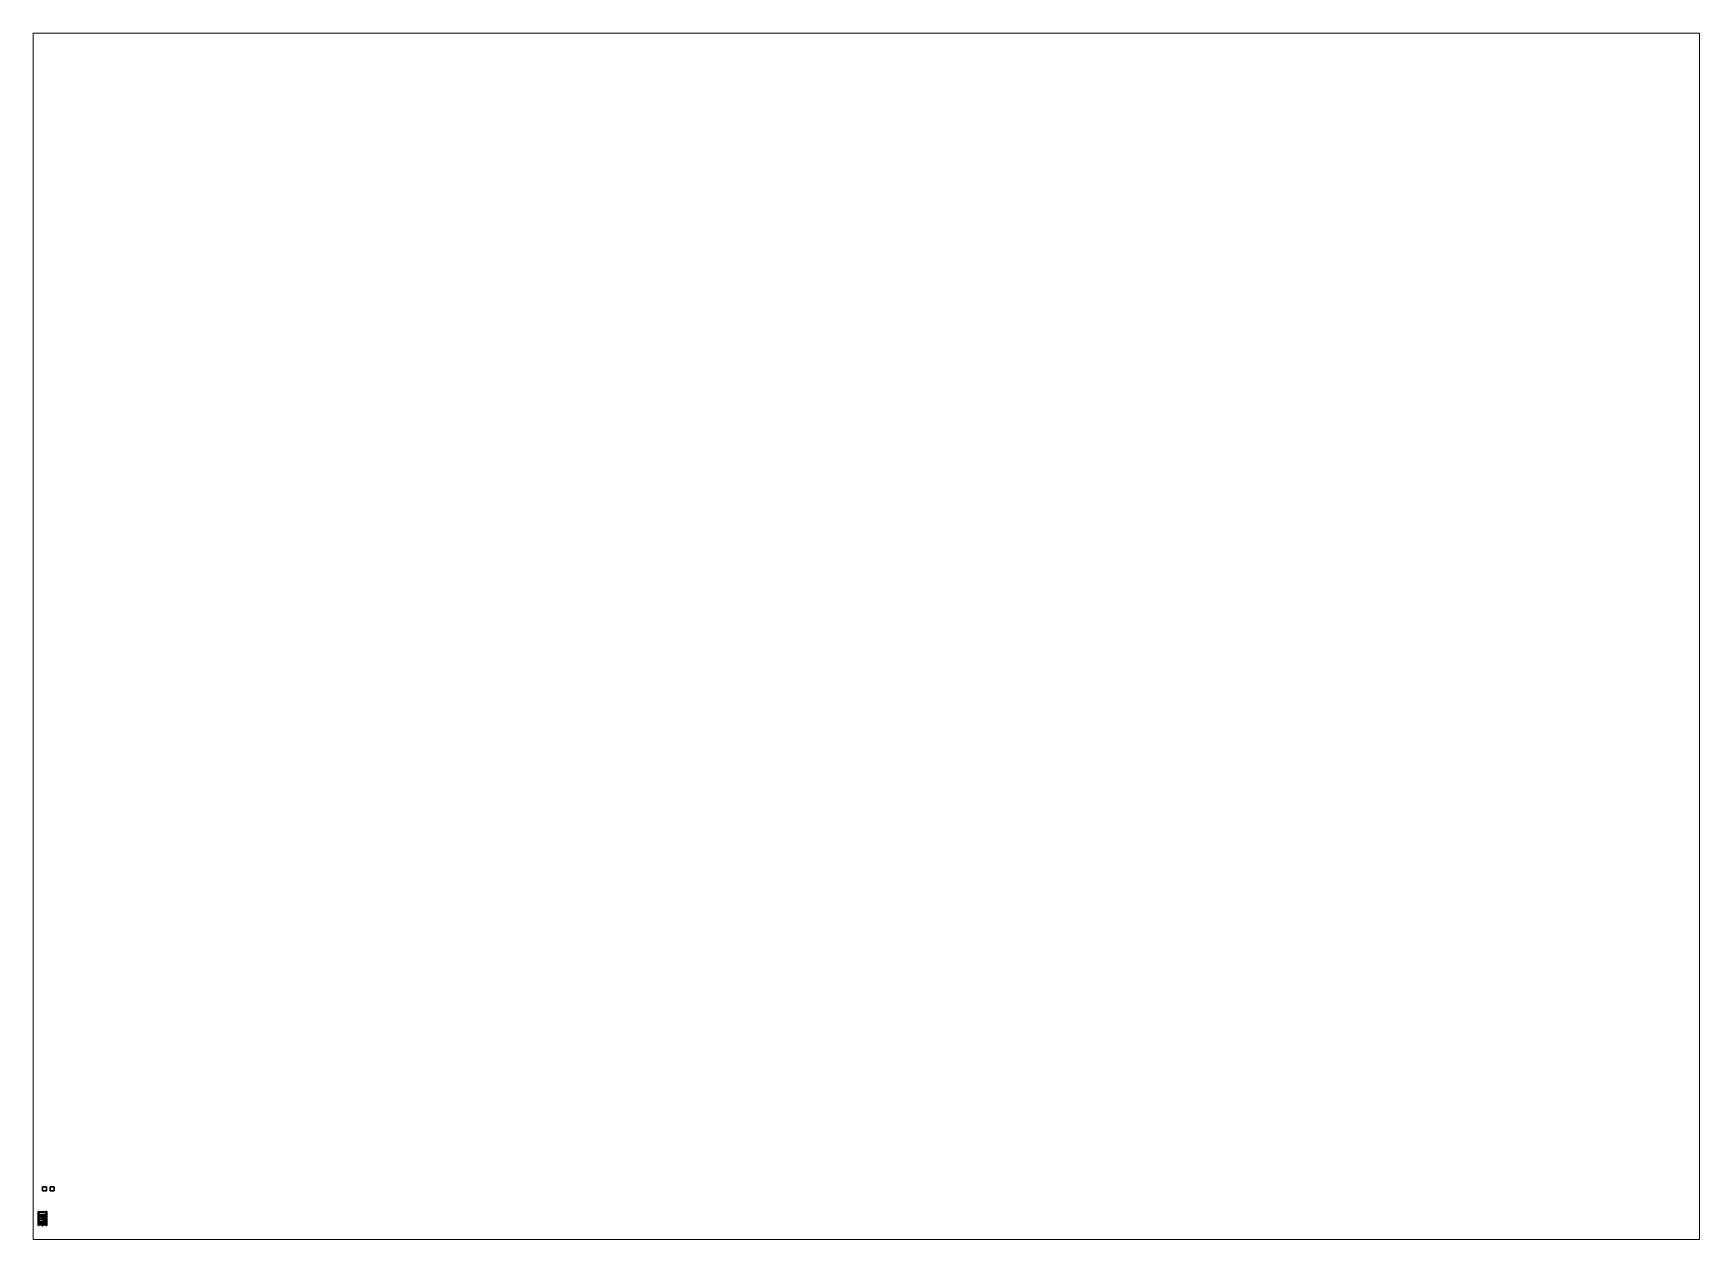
# Paper-space layout 'Layout1' of a CAD drawing. Header units: millimetres. Extents: x 28 to 251, y 20 to 181.
# The model-space entities are those that its viewports show. They can reach past a viewport. Long polylines and large blocks are cut down to what shows.
import ezdxf

# ---------------------------------------------------------------- set-up
doc = ezdxf.new("R2010")
doc.units = ezdxf.units.MM
for name, color, linetype in [('bogie', 5, 'Continuous'), ('gun', 1, 'Continuous'), ('tracks', 3, 'Continuous'), ('turret', 2, 'Continuous'), ('wheels', 2, 'Continuous')]:
    doc.layers.add(name, color=color, linetype=linetype)

msp = doc.modelspace()

# ---------------------------------------------------------------- linework, layer by layer
for points in [[(1, 8.2, 1), (1, 8.2), (0, 8.2), (0, 8.2, 1)], [(1, 8.2), (1, 7.2), (0, 7.2), (0, 8.2)], [(0, 8.2), (0, 7.2), (0, 7.2, 1), (0, 8.2, 1)], [(0, 8.2, 1), (0, 7.2, 1), (1, 7.2, 1), (1, 8.2, 1)], [(0, 7.2, 1), (0, 7.2), (1, 7.2), (1, 7.2, 1)], [(1, 7.2, 1), (1, 7.2), (1, 8.2), (1, 8.2, 1)], [(3, 8.2), (3, 7.2), (2, 7.2), (2, 8.2)], [(2, 8.2), (2, 7.2), (3, 7.2), (3, 8.2)], [(-1.11, 1.89, 1.02), (-1.11, 1.89, 1), (-1.11, -1.65, 0.88), (-1.11, -1.65, 0.9)], [(-0.89, 1.89, 1.02), (-0.89, 1.89, 1), (-1.11, 1.89, 1), (-1.11, 1.89, 1.02)], [(-0.89, -1.65, 0.9), (-0.89, 1.89, 1.02), (-1.11, 1.89, 1.02), (-1.11, -1.65, 0.9)], [(-1.11, -1.65, 0.88), (-1.11, 1.89, 1), (-0.89, 1.89, 1), (-0.89, -1.65, 0.88)], [(-1.11, 0, 1.09), (-1.11, 0, 0.95), (-1.11, -0.51, 0.93), (-1.11, -0.51, 1.08)], [(-0.89, 0, 1.09), (-0.89, 0, 0.95), (-1.11, 0, 0.95), (-1.11, 0, 1.09)], [(-0.89, -0.51, 1.08), (-0.89, 0, 1.09), (-1.11, 0, 1.09), (-1.11, -0.51, 1.08)], [(-0.91, 1.53, 1.08), (-0.92, 1.57, 1.08), (-0.88, 1.57, 1.02), (-0.88, 1.53, 1.03)], [(-0.88, 1.53, 1.13), (-0.88, 1.57, 1.14), (-0.92, 1.57, 1.08), (-0.91, 1.53, 1.08)], [(-0.82, 1.57, 1.14), (-0.78, 1.57, 1.08), (-0.92, 1.57, 1.08), (-0.88, 1.57, 1.14)], [(-0.78, 1.57, 1.08), (-0.82, 1.57, 1.02), (-0.88, 1.57, 1.02), (-0.92, 1.57, 1.08)], [(-0.88, 1.49, 1.08), (-0.91, 1.53, 1.08), (-0.88, 1.53, 1.03), (-0.87, 1.49, 1.05)], [(-0.87, 1.49, 1.11), (-0.88, 1.53, 1.13), (-0.91, 1.53, 1.08), (-0.88, 1.49, 1.08)], [(-0.89, 0.98, 0.97), (-0.89, 1.89, 1), (-0.89, 1.89, 1.02), (-0.89, 0.41, 0.97)], [(-0.89, 1.88, 0.91), (-0.89, 1.69, 0.42), (-0.89, 1.05, 0.32), (-0.89, 0.97, 0.97)], [(0.89, 1.88, 0.91), (0.89, 1.69, 0.42), (-0.89, 1.69, 0.42), (-0.89, 1.88, 0.91)], [(0.89, 0.97, 0.97), (0.89, 1.88, 0.91), (-0.89, 1.88, 0.91), (-0.89, 0.97, 0.97)], [(-0.89, 1.05, 0.32), (-0.89, 1.69, 0.42), (0.89, 1.69, 0.42), (0.89, 1.05, 0.32)], [(0.89, 1.05, 0.32), (0.89, -1, 0.32), (-0.89, -1, 0.32), (-0.89, 1.05, 0.32)], [(-0.89, 1.05, 0.32), (-0.89, -1, 0.32), (-0.89, -1.49, 0.97), (-0.89, 0.97, 0.97)], [(-0.89, 0.97, 0.97), (-0.89, 0.68, 0.97), (0.89, 0.68, 0.97), (0.89, 0.97, 0.97)], [(-0.89, 0.68, 0.97), (-0.89, -1.42, 0.97), (-0.89, -0.6, 1.04), (-0.89, 0.66, 1.04)], [(0.89, 0.66, 1.04), (0.89, 0.68, 0.97), (-0.89, 0.68, 0.97), (-0.89, 0.66, 1.04)], [(-0.25, 0.59, 1.24), (-0.25, 0.66, 1.04), (-0.89, 0.66, 1.04), (-0.89, 0.59, 1.24)], [(-0.89, 0.66, 1.04), (-0.89, 0, 1.04), (-0.89, 0, 1.24), (-0.89, 0.59, 1.24)], [(-0.89, 0.59, 1.24), (-0.89, 0, 1.24), (-0.25, 0, 1.24), (-0.25, 0.59, 1.24)], [(-0.89, 0, 1.24), (-0.89, 0, 1.04), (-0.25, 0, 1.04), (-0.25, 0, 1.24)], [(-0.89, 0, 1.04), (-0.89, -0.6, 1.04), (0.89, -0.6, 1.04), (-0.25, 0, 1.04)], [(-0.89, -0.51, 1.04), (-0.89, 0, 1.04), (-0.89, 0, 1.09), (-0.89, -0.51, 1.08)], [(-0.88, 1.53, 1.03), (-0.88, 1.57, 1.02), (-0.82, 1.57, 1.02), (-0.82, 1.53, 1.03)], [(-0.82, 1.53, 1.13), (-0.82, 1.57, 1.14), (-0.88, 1.57, 1.14), (-0.88, 1.53, 1.13)], [(-0.87, 1.49, 1.05), (-0.88, 1.53, 1.03), (-0.82, 1.53, 1.03), (-0.83, 1.49, 1.05)], [(-0.83, 1.49, 1.11), (-0.82, 1.53, 1.13), (-0.88, 1.53, 1.13), (-0.87, 1.49, 1.11)], [(-0.85, 1.47, 1.08), (-0.88, 1.49, 1.08), (-0.87, 1.49, 1.05), (-0.85, 1.47, 1.08)], [(-0.85, 1.47, 1.08), (-0.87, 1.49, 1.11), (-0.88, 1.49, 1.08), (-0.85, 1.47, 1.08)], [(-0.85, 1.47, 1.08), (-0.87, 1.49, 1.05), (-0.83, 1.49, 1.05), (-0.85, 1.47, 1.08)], [(-0.85, 1.47, 1.08), (-0.83, 1.49, 1.11), (-0.87, 1.49, 1.11), (-0.85, 1.47, 1.08)], [(-0.85, 1.56, 0.93), (-0.86, 1.55, 0.93), (-0.86, 1.55, 1.03), (-0.85, 1.56, 1.03)], [(-0.86, 1.55, 0.93), (-0.85, 1.54, 0.93), (-0.85, 1.54, 1.03), (-0.86, 1.55, 1.03)], [(-0.84, 1.55, 0.93), (-0.85, 1.56, 0.93), (-0.85, 1.56, 1.03), (-0.84, 1.55, 1.03)], [(-0.85, 1.54, 0.93), (-0.84, 1.55, 0.93), (-0.84, 1.55, 1.03), (-0.85, 1.54, 1.03)], [(-0.85, 1.47, 1.08), (-0.83, 1.49, 1.05), (-0.82, 1.49, 1.08), (-0.85, 1.47, 1.08)], [(-0.85, 1.47, 1.08), (-0.82, 1.49, 1.08), (-0.83, 1.49, 1.11), (-0.85, 1.47, 1.08)], [(-0.83, 1.49, 1.05), (-0.82, 1.53, 1.03), (-0.79, 1.53, 1.08), (-0.82, 1.49, 1.08)], [(-0.82, 1.49, 1.08), (-0.79, 1.53, 1.08), (-0.82, 1.53, 1.13), (-0.83, 1.49, 1.11)], [(-0.82, 1.53, 1.03), (-0.82, 1.57, 1.02), (-0.78, 1.57, 1.08), (-0.79, 1.53, 1.08)], [(-0.79, 1.53, 1.08), (-0.78, 1.57, 1.08), (-0.82, 1.57, 1.14), (-0.82, 1.53, 1.13)], [(-0.25, 0.66, 1.04), (-0.25, 0, 1.04), (0.89, -0.6, 1.04), (0.89, 0.66, 1.04)], [(-0.25, 0, 1.24), (-0.25, 0, 1.04), (-0.25, 0.66, 1.04), (-0.25, 0.59, 1.24)], [(0.89, 1.57, 1.14), (0.92, 1.57, 1.08), (0.78, 1.57, 1.08), (0.82, 1.57, 1.14)], [(0.82, 1.53, 1.13), (0.82, 1.57, 1.14), (0.78, 1.57, 1.08), (0.79, 1.53, 1.08)], [(0.92, 1.57, 1.08), (0.89, 1.57, 1.02), (0.82, 1.57, 1.02), (0.78, 1.57, 1.08)], [(0.79, 1.53, 1.08), (0.78, 1.57, 1.08), (0.82, 1.57, 1.02), (0.82, 1.53, 1.03)], [(0.82, 1.49, 1.08), (0.79, 1.53, 1.08), (0.82, 1.53, 1.03), (0.83, 1.49, 1.05)], [(0.83, 1.49, 1.11), (0.82, 1.53, 1.13), (0.79, 1.53, 1.08), (0.82, 1.49, 1.08)], [(0.88, 1.53, 1.13), (0.89, 1.57, 1.14), (0.82, 1.57, 1.14), (0.82, 1.53, 1.13)], [(0.82, 1.53, 1.03), (0.82, 1.57, 1.02), (0.89, 1.57, 1.02), (0.88, 1.53, 1.03)], [(0.83, 1.49, 1.05), (0.82, 1.53, 1.03), (0.88, 1.53, 1.03), (0.87, 1.49, 1.05)], [(0.87, 1.49, 1.11), (0.88, 1.53, 1.13), (0.82, 1.53, 1.13), (0.83, 1.49, 1.11)], [(0.85, 1.47, 1.08), (0.82, 1.49, 1.08), (0.83, 1.49, 1.05), (0.85, 1.47, 1.08)], [(0.85, 1.47, 1.08), (0.83, 1.49, 1.11), (0.82, 1.49, 1.08), (0.85, 1.47, 1.08)], [(0.85, 1.47, 1.08), (0.83, 1.49, 1.05), (0.87, 1.49, 1.05), (0.85, 1.47, 1.08)], [(0.85, 1.47, 1.08), (0.87, 1.49, 1.11), (0.83, 1.49, 1.11), (0.85, 1.47, 1.08)], [(0.85, 1.56, 0.93), (0.84, 1.55, 0.93), (0.84, 1.55, 1.03), (0.85, 1.56, 1.03)], [(0.84, 1.55, 0.93), (0.85, 1.54, 0.93), (0.85, 1.54, 1.03), (0.84, 1.55, 1.03)], [(0.86, 1.55, 0.93), (0.85, 1.56, 0.93), (0.85, 1.56, 1.03), (0.86, 1.55, 1.03)], [(0.85, 1.54, 0.93), (0.86, 1.55, 0.93), (0.86, 1.55, 1.03), (0.85, 1.54, 1.03)], [(0.85, 1.47, 1.08), (0.87, 1.49, 1.05), (0.89, 1.49, 1.08), (0.85, 1.47, 1.08)], [(0.85, 1.47, 1.08), (0.89, 1.49, 1.08), (0.87, 1.49, 1.11), (0.85, 1.47, 1.08)], [(0.87, 1.49, 1.05), (0.88, 1.53, 1.03), (0.91, 1.53, 1.08), (0.89, 1.49, 1.08)], [(0.89, 1.49, 1.08), (0.91, 1.53, 1.08), (0.88, 1.53, 1.13), (0.87, 1.49, 1.11)], [(0.91, 1.53, 1.08), (0.92, 1.57, 1.08), (0.89, 1.57, 1.14), (0.88, 1.53, 1.13)], [(0.88, 1.53, 1.03), (0.89, 1.57, 1.02), (0.92, 1.57, 1.08), (0.91, 1.53, 1.08)], [(0.89, -1.65, 0.88), (0.89, 1.89, 1), (1.11, 1.89, 1), (1.11, -1.65, 0.88)], [(0.89, 1.89, 1.02), (0.89, 1.89, 1), (0.89, 0.98, 0.97), (0.89, 0.41, 0.97)], [(1.11, -1.65, 0.9), (1.11, 1.89, 1.02), (0.89, 1.89, 1.02), (0.89, -1.65, 0.9)], [(1.11, 1.89, 1.02), (1.11, 1.89, 1), (0.89, 1.89, 1), (0.89, 1.89, 1.02)], [(0.89, 1.05, 0.32), (0.89, 1.69, 0.42), (0.89, 1.88, 0.91), (0.89, 0.97, 0.97)], [(0.89, -1.49, 0.97), (0.89, -1, 0.32), (0.89, 1.05, 0.32), (0.89, 0.97, 0.97)], [(0.89, -0.6, 1.04), (0.89, -1.42, 0.97), (0.89, 0.68, 0.97), (0.89, 0.66, 1.04)], [(1.11, -1.65, 0.88), (1.11, 1.89, 1), (1.11, 1.89, 1.02), (1.11, -1.65, 0.9)], [(-1.11, -0.51, 1.08), (-1.11, -0.51, 0.93), (-0.89, -0.51, 0.93), (-0.89, -0.51, 1.08)], [(-1.11, -1.65, 0.9), (-1.11, -1.65, 0.88), (-0.89, -1.65, 0.88), (-0.89, -1.65, 0.9)], [(-0.89, -0.6, 1.04), (-0.89, -1.42, 0.97), (-0.81, -1.42, 0.97), (-0.81, -0.6, 1.04)], [(-0.89, -1, 0.32), (-0.89, -1.26, 0.46), (-0.89, -1.31, 0.53), (-0.89, -1.49, 0.97)], [(0.89, -1, 0.32), (0.89, -1.26, 0.46), (-0.89, -1.26, 0.46), (-0.89, -1, 0.32)], [(-0.89, -1.31, 0.53), (-0.89, -1.26, 0.46), (0.89, -1.26, 0.46), (0.89, -1.31, 0.53)], [(-0.89, -1.49, 0.97), (-0.89, -1.31, 0.53), (0.89, -1.31, 0.53), (0.89, -1.49, 0.97)], [(-0.89, -1.42, 0.97), (-0.89, -1.49, 0.97), (0.89, -1.49, 0.97), (0.89, -1.42, 0.97)], [(-0.89, -1.65, 0.88), (-0.89, -1.46, 0.89), (-0.89, -1.46, 0.91), (-0.89, -1.65, 0.9)], [(-0.86, -0.58, 1.15), (-0.83, -0.58, 1.2), (-0.82, -0.55, 1.18), (-0.83, -0.55, 1.15)], [(-0.83, -0.58, 1.1), (-0.86, -0.58, 1.15), (-0.83, -0.55, 1.15), (-0.82, -0.55, 1.12)], [(-0.83, -0.61, 1.2), (-0.83, -0.58, 1.2), (-0.86, -0.58, 1.15), (-0.85, -0.61, 1.15)], [(-0.85, -0.61, 1.15), (-0.86, -0.58, 1.15), (-0.83, -0.58, 1.1), (-0.83, -0.61, 1.1)], [(-0.82, -0.63, 1.18), (-0.83, -0.61, 1.2), (-0.85, -0.61, 1.15), (-0.83, -0.63, 1.15)], [(-0.83, -0.63, 1.15), (-0.85, -0.61, 1.15), (-0.83, -0.61, 1.1), (-0.82, -0.63, 1.12)], [(-0.84, -0.33, 1.15), (-0.82, -0.33, 1.11), (-0.82, -0.55, 1.12), (-0.83, -0.55, 1.15)], [(-0.82, -0.33, 1.19), (-0.84, -0.33, 1.15), (-0.83, -0.55, 1.15), (-0.82, -0.55, 1.18)], [(-0.75, -0.33, 1.15), (-0.84, -0.33, 1.15), (-0.82, -0.33, 1.19), (-0.78, -0.33, 1.19)], [(-0.78, -0.33, 1.11), (-0.82, -0.33, 1.11), (-0.84, -0.33, 1.15), (-0.75, -0.33, 1.15)], [(-0.83, -0.58, 1.2), (-0.77, -0.58, 1.2), (-0.79, -0.55, 1.18), (-0.82, -0.55, 1.18)], [(-0.77, -0.58, 1.1), (-0.83, -0.58, 1.1), (-0.82, -0.55, 1.12), (-0.79, -0.55, 1.12)], [(-0.77, -0.61, 1.2), (-0.77, -0.58, 1.2), (-0.83, -0.58, 1.2), (-0.83, -0.61, 1.2)], [(-0.83, -0.61, 1.1), (-0.83, -0.58, 1.1), (-0.77, -0.58, 1.1), (-0.77, -0.61, 1.1)], [(-0.79, -0.63, 1.18), (-0.77, -0.61, 1.2), (-0.83, -0.61, 1.2), (-0.82, -0.63, 1.18)], [(-0.82, -0.63, 1.12), (-0.83, -0.61, 1.1), (-0.77, -0.61, 1.1), (-0.79, -0.63, 1.12)], [(-0.8, -0.64, 1.15), (-0.82, -0.63, 1.18), (-0.83, -0.63, 1.15), (-0.8, -0.64, 1.15)], [(-0.8, -0.64, 1.15), (-0.83, -0.63, 1.15), (-0.82, -0.63, 1.12), (-0.8, -0.64, 1.15)], [(-0.82, -0.33, 1.11), (-0.78, -0.33, 1.11), (-0.79, -0.55, 1.12), (-0.82, -0.55, 1.12)], [(-0.78, -0.33, 1.19), (-0.82, -0.33, 1.19), (-0.82, -0.55, 1.18), (-0.79, -0.55, 1.18)], [(-0.8, -0.64, 1.15), (-0.79, -0.63, 1.18), (-0.82, -0.63, 1.18), (-0.8, -0.64, 1.15)], [(-0.8, -0.64, 1.15), (-0.82, -0.63, 1.12), (-0.79, -0.63, 1.12), (-0.8, -0.64, 1.15)], [(-0.8, -0.55, 1.04), (-0.81, -0.56, 1.04), (-0.81, -0.56, 1.12), (-0.8, -0.55, 1.13)], [(-0.81, -0.56, 1.04), (-0.8, -0.57, 1.04), (-0.8, -0.57, 1.11), (-0.81, -0.56, 1.12)], [(-0.81, -0.6, 1.04), (-0.81, -1.42, 0.97), (-0.81, -1.35, 1.2), (-0.81, -0.76, 1.2)], [(-0.13, -0.76, 1.2), (-0.13, -0.6, 1.04), (-0.81, -0.6, 1.04), (-0.81, -0.76, 1.2)], [(-0.81, -0.6, 1.05), (-0.81, -0.6, 1.04), (-0.81, -0.76, 1.2), (-0.81, -0.73, 1.19)], [(-0.81, -0.76, 1.2), (-0.81, -0.6, 1.04), (-0.13, -0.6, 1.04), (-0.13, -0.76, 1.2)], [(-0.13, -0.73, 1.19), (-0.13, -0.6, 1.05), (-0.81, -0.6, 1.05), (-0.81, -0.73, 1.19)], [(-0.13, -0.6, 1.05), (-0.13, -0.6, 1.04), (-0.81, -0.6, 1.04), (-0.81, -0.6, 1.05)], [(-0.81, -0.73, 1.19), (-0.81, -0.76, 1.2), (-0.13, -0.76, 1.2), (-0.13, -0.73, 1.19)], [(-0.81, -0.76, 1.2), (-0.81, -1.35, 1.2), (-0.13, -1.35, 1.2), (-0.13, -0.76, 1.2)], [(-0.81, -1.35, 1.2), (-0.81, -1.42, 0.97), (-0.13, -1.42, 0.97), (-0.13, -1.35, 1.2)], [(-0.79, -0.56, 1.04), (-0.8, -0.55, 1.04), (-0.8, -0.55, 1.13), (-0.79, -0.56, 1.12)], [(-0.8, -0.57, 1.04), (-0.79, -0.56, 1.04), (-0.79, -0.56, 1.12), (-0.8, -0.57, 1.11)], [(-0.8, -0.64, 1.15), (-0.77, -0.63, 1.15), (-0.79, -0.63, 1.18), (-0.8, -0.64, 1.15)], [(-0.8, -0.64, 1.15), (-0.79, -0.63, 1.12), (-0.77, -0.63, 1.15), (-0.8, -0.64, 1.15)], [(-0.78, -0.33, 1.11), (-0.75, -0.33, 1.15), (-0.77, -0.55, 1.15), (-0.79, -0.55, 1.12)], [(-0.75, -0.33, 1.15), (-0.78, -0.33, 1.19), (-0.79, -0.55, 1.18), (-0.77, -0.55, 1.15)], [(-0.77, -0.58, 1.2), (-0.74, -0.58, 1.15), (-0.77, -0.55, 1.15), (-0.79, -0.55, 1.18)], [(-0.74, -0.58, 1.15), (-0.77, -0.58, 1.1), (-0.79, -0.55, 1.12), (-0.77, -0.55, 1.15)], [(-0.77, -0.63, 1.15), (-0.75, -0.61, 1.15), (-0.77, -0.61, 1.2), (-0.79, -0.63, 1.18)], [(-0.79, -0.63, 1.12), (-0.77, -0.61, 1.1), (-0.75, -0.61, 1.15), (-0.77, -0.63, 1.15)], [(-0.75, -0.61, 1.15), (-0.74, -0.58, 1.15), (-0.77, -0.58, 1.2), (-0.77, -0.61, 1.2)], [(-0.77, -0.61, 1.1), (-0.77, -0.58, 1.1), (-0.74, -0.58, 1.15), (-0.75, -0.61, 1.15)], [(-0.02, -1.65, 0.41), (-0.42, -1.05, 0.35), (-0.42, -1.14, 0.42), (-0.02, -1.65, 0.47)], [(-0.02, -1.65, 0.47), (-0.42, -1.14, 0.42), (-0.42, -1.05, 0.35), (-0.02, -1.65, 0.41)], [(-0.32, -1.46, 1.13), (-0.3, -1.46, 1.17), (-0.29, -1.39, 1.16), (-0.31, -1.39, 1.13)], [(-0.3, -1.46, 1.09), (-0.32, -1.46, 1.13), (-0.31, -1.39, 1.13), (-0.29, -1.39, 1.1)], [(-0.32, -1.46, 1.13), (-0.22, -1.46, 1.13), (-0.25, -1.46, 1.17), (-0.3, -1.46, 1.17)], [(-0.3, -1.46, 1.09), (-0.25, -1.46, 1.09), (-0.22, -1.46, 1.13), (-0.32, -1.46, 1.13)], [(-0.29, -1.39, 1.16), (-0.25, -1.39, 1.16), (-0.24, -1.39, 1.13), (-0.31, -1.39, 1.13)], [(-0.31, -1.39, 1.13), (-0.24, -1.39, 1.13), (-0.25, -1.39, 1.1), (-0.29, -1.39, 1.1)], [(-0.3, -1.46, 1.17), (-0.25, -1.46, 1.17), (-0.25, -1.39, 1.16), (-0.29, -1.39, 1.16)], [(-0.25, -1.46, 1.09), (-0.3, -1.46, 1.09), (-0.29, -1.39, 1.1), (-0.25, -1.39, 1.1)], [(-0.25, -1.46, 1.17), (-0.22, -1.46, 1.13), (-0.24, -1.39, 1.13), (-0.25, -1.39, 1.16)], [(-0.22, -1.46, 1.13), (-0.25, -1.46, 1.09), (-0.25, -1.39, 1.1), (-0.24, -1.39, 1.13)], [(-0.18, -1.5, 0.5), (-0.15, -1.5, 0.45), (-0.03, -1.5, 0.54), (-0.04, -1.5, 0.56)], [(-0.04, -1.5, 0.56), (-0.03, -1.5, 0.54), (-0.15, -1.5, 0.45), (-0.18, -1.5, 0.5)], [(-0.17, -1.5, 0.55), (-0.18, -1.5, 0.5), (-0.04, -1.5, 0.56), (-0.12, -1.5, 0.58)], [(-0.12, -1.5, 0.58), (-0.04, -1.5, 0.56), (-0.18, -1.5, 0.5), (-0.17, -1.5, 0.55)], [(-0.16, -1.49, 0.97), (-0.16, -1.44, 0.85), (-0.16, -1.63, 0.85), (-0.16, -1.63, 0.97)], [(-0.16, -1.63, 0.85), (-0.16, -1.44, 0.85), (0.16, -1.44, 0.85), (0.16, -1.63, 0.85)], [(0.16, -1.63, 0.97), (0.16, -1.49, 0.97), (-0.16, -1.49, 0.97), (-0.16, -1.63, 0.97)], [(-0.16, -1.63, 0.97), (-0.16, -1.63, 0.85), (-0.1, -1.7, 0.85), (-0.1, -1.7, 0.97)], [(0.1, -1.7, 0.97), (0.16, -1.63, 0.97), (-0.16, -1.63, 0.97), (-0.1, -1.7, 0.97)], [(-0.1, -1.7, 0.85), (-0.16, -1.63, 0.85), (0.16, -1.63, 0.85), (0.1, -1.7, 0.85)], [(-0.11, -1.5, 0.43), (-0.15, -1.5, 0.45), (-0.03, -1.5, 0.54), (-0.05, -1.5, 0.46)], [(-0.05, -1.5, 0.46), (-0.03, -1.5, 0.54), (-0.15, -1.5, 0.45), (-0.11, -1.5, 0.43)], [(-0.13, -1.35, 1.2), (-0.13, -1.42, 0.97), (-0.13, -0.6, 1.04), (-0.13, -0.76, 1.2)], [(-0.13, -0.76, 1.2), (-0.13, -0.6, 1.04), (-0.13, -0.6, 1.05), (-0.13, -0.73, 1.19)], [(-0.13, -0.6, 1.04), (-0.13, -1.42, 0.97), (0.89, -1.42, 0.97), (0.89, -0.6, 1.04)], [(-0.1, -1.7, 0.97), (-0.1, -1.7, 0.85), (0.1, -1.7, 0.85), (0.1, -1.7, 0.97)], [(-0.07, -1.5, 0.73), (-0.03, -1.5, 0.76), (-0.02, -1.5, 0.61), (-0.07, -1.5, 0.67)], [(-0.07, -1.5, 0.67), (-0.02, -1.5, 0.61), (-0.03, -1.5, 0.76), (-0.07, -1.5, 0.73)], [(0, -1.27, 1.05), (-0.06, -1.27, 1.08), (-0.06, -0.72, 1.08), (0, -0.72, 1.05)], [(-0.06, -1.27, 1.08), (-0.06, -1.27, 1.16), (-0.06, -0.72, 1.16), (-0.06, -0.72, 1.08)], [(-0.06, -1.27, 1.16), (0, -1.27, 1.19), (0, -0.72, 1.19), (-0.06, -0.72, 1.16)], [(0, -0.72, 1.19), (0.06, -0.72, 1.16), (0.06, -0.72, 1.08), (-0.06, -0.72, 1.16)], [(-0.06, -0.72, 1.16), (0.06, -0.72, 1.08), (0, -0.72, 1.05), (-0.06, -0.72, 1.08)], [(0.06, -0.77, 1.09), (-0.06, -0.77, 1.09), (-0.06, -0.77, 0.97), (0.06, -0.77, 0.97)], [(0.06, -0.77, 0.97), (-0.06, -0.77, 0.97), (-0.06, -0.77, 1.09), (0.06, -0.77, 1.09)], [(0, -1.27, 1.19), (-0.06, -1.27, 1.16), (-0.03, -1.39, 1.14), (0, -1.39, 1.15)], [(-0.06, -1.27, 1.16), (-0.06, -1.27, 1.08), (-0.03, -1.39, 1.1), (-0.03, -1.39, 1.14)], [(-0.06, -1.27, 1.08), (0, -1.27, 1.05), (0, -1.39, 1.09), (-0.03, -1.39, 1.1)], [(0.06, -1.27, 0.97), (-0.06, -1.27, 0.97), (-0.06, -1.27, 1.09), (0.06, -1.27, 1.09)], [(0.06, -1.27, 1.09), (-0.06, -1.27, 1.09), (-0.06, -1.27, 0.97), (0.06, -1.27, 0.97)], [(-0.01, -1.5, 0.58), (0.01, -1.5, 0.56), (-0.03, -1.5, 0.54), (-0.04, -1.5, 0.56)], [(-0.04, -1.5, 0.56), (-0.03, -1.5, 0.54), (0.01, -1.5, 0.56), (-0.01, -1.5, 0.58)], [(0, -1.51, 1.09), (-0.02, -1.5, 1.1), (-0.03, -1.39, 1.1), (0, -1.39, 1.09)], [(-0.02, -1.5, 1.1), (-0.02, -1.5, 1.14), (-0.03, -1.39, 1.14), (-0.03, -1.39, 1.1)], [(-0.02, -1.5, 1.14), (0, -1.51, 1.15), (0, -1.39, 1.15), (-0.03, -1.39, 1.14)], [(0.01, -1.5, 0.61), (-0.02, -1.5, 0.61), (-0.03, -1.5, 0.76), (0.02, -1.5, 0.76)], [(0.02, -1.5, 0.76), (-0.03, -1.5, 0.76), (-0.02, -1.5, 0.61), (0.01, -1.5, 0.61)], [(-0.02, -1.62, 0.8), (-0.03, -1.65, 0.8), (-0.03, -1.65, 0.85), (-0.02, -1.62, 0.85)], [(-0.03, -1.65, 0.8), (-0.02, -1.68, 0.8), (-0.02, -1.68, 0.85), (-0.03, -1.65, 0.85)], [(-0.02, -1.5, 0.57), (0, -1.5, 0.59), (0, -1.31, 0.59), (-0.02, -1.31, 0.57)], [(0, -1.5, 0.55), (-0.02, -1.5, 0.57), (-0.02, -1.31, 0.57), (0, -1.31, 0.55)], [(0.01, -1.5, 0.61), (-0.02, -1.5, 0.61), (-0.02, -1.5, 0.57), (0.01, -1.5, 0.57)], [(0.01, -1.5, 0.57), (-0.02, -1.5, 0.57), (-0.02, -1.5, 0.61), (0.01, -1.5, 0.61)], [(0.01, -1.62, 0.8), (-0.02, -1.62, 0.8), (-0.02, -1.62, 0.85), (0.01, -1.62, 0.85)], [(0, -1.63, 0.41), (-0.02, -1.65, 0.41), (-0.02, -1.65, 0.8), (0, -1.63, 0.8)], [(-0.02, -1.65, 0.41), (0, -1.67, 0.41), (0, -1.67, 0.8), (-0.02, -1.65, 0.8)], [(-0.02, -1.68, 0.8), (0.01, -1.68, 0.8), (0.01, -1.68, 0.85), (-0.02, -1.68, 0.85)], [(-0.01, -1.5, 0.56), (0.01, -1.5, 0.58), (0.04, -1.5, 0.56), (0.03, -1.5, 0.54)], [(0.03, -1.5, 0.54), (0.04, -1.5, 0.56), (0.01, -1.5, 0.58), (-0.01, -1.5, 0.56)], [(0, -1.27, 1.19), (0.06, -1.27, 1.16), (0.06, -0.72, 1.16), (0, -0.72, 1.19)], [(0.06, -1.27, 1.08), (0, -1.27, 1.05), (0, -0.72, 1.05), (0.06, -0.72, 1.08)], [(0, -1.27, 1.05), (0.06, -1.27, 1.08), (0.03, -1.39, 1.1), (0, -1.39, 1.09)], [(0.06, -1.27, 1.16), (0, -1.27, 1.19), (0, -1.39, 1.15), (0.03, -1.39, 1.14)], [(0, -1.5, 0.59), (0.02, -1.5, 0.57), (0.02, -1.31, 0.57), (0, -1.31, 0.59)], [(0.02, -1.5, 0.57), (0, -1.5, 0.55), (0, -1.31, 0.55), (0.02, -1.31, 0.57)], [(0, -1.51, 1.15), (0.02, -1.52, 1.14), (0.03, -1.39, 1.14), (0, -1.39, 1.15)], [(0.02, -1.52, 1.1), (0, -1.51, 1.09), (0, -1.39, 1.09), (0.03, -1.39, 1.1)], [(0.02, -1.65, 0.41), (0, -1.63, 0.41), (0, -1.63, 0.8), (0.02, -1.65, 0.8)], [(0, -1.67, 0.41), (0.02, -1.65, 0.41), (0.02, -1.65, 0.8), (0, -1.67, 0.8)], [(0, -1.72, 0.53), (0, -1.67, 0.53), (0, -1.67, 0.77), (0, -1.71, 0.8)], [(0, -1.71, 0.8), (0, -1.67, 0.77), (0, -1.67, 0.53), (0, -1.72, 0.53)], [(0, -1.84, 0.61), (0, -1.72, 0.53), (0, -1.71, 0.8), (0, -1.82, 0.8)], [(0, -1.82, 0.8), (0, -1.71, 0.8), (0, -1.72, 0.53), (0, -1.84, 0.61)], [(0, -1.84, 0.77), (0, -1.82, 0.8), (0, -1.84, 0.61)], [(0, -1.84, 0.61), (0, -1.84, 0.61), (0, -1.82, 0.8), (0, -1.84, 0.77)], [(0.06, -1.5, 0.67), (0.01, -1.5, 0.61), (0.02, -1.5, 0.76), (0.06, -1.5, 0.73)], [(0.06, -1.5, 0.73), (0.02, -1.5, 0.76), (0.01, -1.5, 0.61), (0.06, -1.5, 0.67)], [(0.03, -1.65, 0.8), (0.01, -1.62, 0.8), (0.01, -1.62, 0.85), (0.03, -1.65, 0.85)], [(0.01, -1.68, 0.8), (0.03, -1.65, 0.8), (0.03, -1.65, 0.85), (0.01, -1.68, 0.85)], [(0.02, -1.65, 0.47), (0.42, -1.14, 0.42), (0.42, -1.05, 0.35), (0.02, -1.65, 0.41)], [(0.02, -1.65, 0.41), (0.42, -1.05, 0.35), (0.42, -1.14, 0.42), (0.02, -1.65, 0.47)], [(0.02, -1.52, 1.14), (0.02, -1.52, 1.1), (0.03, -1.39, 1.1), (0.03, -1.39, 1.14)], [(0.06, -1.27, 1.08), (0.06, -1.27, 1.16), (0.03, -1.39, 1.14), (0.03, -1.39, 1.1)], [(0.15, -1.5, 0.45), (0.18, -1.5, 0.5), (0.04, -1.5, 0.56), (0.03, -1.5, 0.54)], [(0.03, -1.5, 0.54), (0.04, -1.5, 0.56), (0.18, -1.5, 0.5), (0.15, -1.5, 0.45)], [(0.11, -1.5, 0.43), (0.15, -1.5, 0.45), (0.03, -1.5, 0.54), (0.05, -1.5, 0.46)], [(0.05, -1.5, 0.46), (0.03, -1.5, 0.54), (0.15, -1.5, 0.45), (0.11, -1.5, 0.43)], [(0.17, -1.5, 0.55), (0.18, -1.5, 0.5), (0.04, -1.5, 0.56), (0.12, -1.5, 0.58)], [(0.12, -1.5, 0.58), (0.04, -1.5, 0.56), (0.18, -1.5, 0.5), (0.17, -1.5, 0.55)], [(0.06, -1.27, 1.16), (0.06, -1.27, 1.08), (0.06, -0.72, 1.08), (0.06, -0.72, 1.16)], [(0.1, -1.7, 0.85), (0.16, -1.63, 0.85), (0.16, -1.63, 0.97), (0.1, -1.7, 0.97)], [(0.16, -1.63, 0.85), (0.16, -1.44, 0.85), (0.16, -1.49, 0.97), (0.16, -1.63, 0.97)], [(0.89, -1.31, 0.53), (0.89, -1.26, 0.46), (0.89, -1, 0.32), (0.89, -1.49, 0.97)], [(0.89, -1.46, 0.91), (0.89, -1.46, 0.89), (0.89, -1.65, 0.88), (0.89, -1.65, 0.9)], [(0.89, -1.65, 0.9), (0.89, -1.65, 0.88), (1.11, -1.65, 0.88), (1.11, -1.65, 0.9)]]:
    msp.add_3dface(points)
at = {"layer": 'bogie'}
for points in [[(-1.1, 1.02, 0.2), (-1.1, 0.98, 0.17), (-1.1, 1, 0.29), (-1.1, 1.02, 0.23)], [(-1.1, 1.02, 0.23), (-1.1, 1, 0.29), (-1.07, 1, 0.29), (-1.07, 1.02, 0.23)], [(-1.07, 1.02, 0.2), (-1.07, 0.98, 0.17), (-1.1, 0.98, 0.17), (-1.1, 1.02, 0.2)], [(-1.07, 1.02, 0.23), (-1.07, 1.02, 0.2), (-1.1, 1.02, 0.2), (-1.1, 1.02, 0.23)], [(-1.1, 0.98, 0.17), (-1.1, 0.69, 0.2), (-1.1, 0.69, 0.29), (-1.1, 1, 0.29)], [(-1.1, 1, 0.29), (-1.1, 0.72, 0.29), (-1.1, 0.79, 0.33), (-1.1, 0.96, 0.43)], [(-1.07, 0.96, 0.43), (-1.07, 1, 0.29), (-1.1, 1, 0.29), (-1.1, 0.96, 0.43)], [(-1.07, 0.98, 0.17), (-1.07, 0.69, 0.2), (-1.1, 0.69, 0.2), (-1.1, 0.98, 0.17)], [(-1.1, 0.96, 0.43), (-1.1, 0.79, 0.33), (-1.1, 0.86, 0.41), (-1.1, 0.94, 0.49)], [(-1.07, 0.94, 0.49), (-1.07, 0.96, 0.43), (-1.1, 0.96, 0.43), (-1.1, 0.94, 0.49)], [(-1.1, 0.94, 0.49), (-1.1, 0.86, 0.41), (-1.1, 0.87, 0.49), (-1.1, 0.91, 0.51)], [(-1.07, 0.91, 0.51), (-1.07, 0.94, 0.49), (-1.1, 0.94, 0.49), (-1.1, 0.91, 0.51)], [(-1.1, 0.91, 0.51), (-1.1, 0.87, 0.49), (-1.07, 0.87, 0.49), (-1.07, 0.91, 0.51)], [(-1.1, 0.87, 0.49), (-1.1, 0.86, 0.41), (-1.07, 0.86, 0.41), (-1.07, 0.87, 0.49)], [(-1.1, 0.86, 0.41), (-1.1, 0.79, 0.33), (-1.07, 0.79, 0.33), (-1.07, 0.86, 0.41)], [(-1.1, 0.79, 0.33), (-1.1, 0.72, 0.29), (-1.07, 0.72, 0.29), (-1.07, 0.79, 0.33)], [(-1.1, 0.72, 0.29), (-1.1, 0.66, 0.29), (-1.07, 0.66, 0.29), (-1.07, 0.72, 0.29)], [(-1.1, 0.69, 0.29), (-1.1, 0.69, 0.2), (-1.1, 0.4, 0.17), (-1.1, 0.38, 0.29)], [(-1.1, 0.4, 0.17), (-1.1, 0.69, 0.2), (-1.07, 0.69, 0.2), (-1.07, 0.4, 0.17)], [(-1.1, 0.59, 0.33), (-1.1, 0.66, 0.29), (-1.1, 0.38, 0.29), (-1.1, 0.42, 0.43)], [(-1.07, 0.59, 0.33), (-1.07, 0.66, 0.29), (-1.1, 0.66, 0.29), (-1.1, 0.59, 0.33)], [(-1.1, 0.52, 0.41), (-1.1, 0.59, 0.33), (-1.1, 0.42, 0.43), (-1.1, 0.44, 0.49)], [(-1.07, 0.52, 0.41), (-1.07, 0.59, 0.33), (-1.1, 0.59, 0.33), (-1.1, 0.52, 0.41)], [(-1.07, 0.51, 0.49), (-1.07, 0.52, 0.41), (-1.1, 0.52, 0.41), (-1.1, 0.51, 0.49)], [(-1.1, 0.51, 0.49), (-1.1, 0.52, 0.41), (-1.1, 0.44, 0.49), (-1.1, 0.47, 0.51)], [(-1.07, 0.47, 0.51), (-1.07, 0.51, 0.49), (-1.1, 0.51, 0.49), (-1.1, 0.47, 0.51)], [(-1.1, 0.47, 0.51), (-1.1, 0.44, 0.49), (-1.07, 0.44, 0.49), (-1.07, 0.47, 0.51)], [(-1.1, 0.44, 0.49), (-1.1, 0.42, 0.43), (-1.07, 0.42, 0.43), (-1.07, 0.44, 0.49)], [(-1.1, 0.42, 0.43), (-1.1, 0.38, 0.29), (-1.07, 0.38, 0.29), (-1.07, 0.42, 0.43)], [(-1.1, 0.38, 0.29), (-1.1, 0.4, 0.17), (-1.1, 0.36, 0.2), (-1.1, 0.36, 0.23)], [(-1.1, 0.36, 0.2), (-1.1, 0.4, 0.17), (-1.07, 0.4, 0.17), (-1.07, 0.36, 0.2)], [(-1.07, 0.36, 0.23), (-1.07, 0.38, 0.29), (-1.1, 0.38, 0.29), (-1.1, 0.36, 0.23)], [(-1.1, 0.36, 0.23), (-1.1, 0.36, 0.2), (-1.07, 0.36, 0.2), (-1.07, 0.36, 0.23)], [(-1.07, 1, 0.29), (-1.07, 0.98, 0.17), (-1.07, 1.02, 0.2), (-1.07, 1.02, 0.23)], [(-1.07, 0.69, 0.29), (-1.07, 0.69, 0.2), (-1.07, 0.98, 0.17), (-1.07, 1, 0.29)], [(-1.07, 0.79, 0.33), (-1.07, 0.72, 0.29), (-1.07, 1, 0.29), (-1.07, 0.96, 0.43)], [(-1.07, 0.86, 0.41), (-1.07, 0.79, 0.33), (-1.07, 0.96, 0.43), (-1.07, 0.94, 0.49)], [(-1.07, 0.87, 0.49), (-1.07, 0.86, 0.41), (-1.07, 0.94, 0.49), (-1.07, 0.91, 0.51)], [(-1.07, 0.9, 0.45), (-1.07, 0.92, 0.47), (-0.97, 0.92, 0.47), (-0.97, 0.9, 0.45)], [(-1.07, 0.92, 0.47), (-1.07, 0.9, 0.5), (-0.97, 0.9, 0.5), (-0.97, 0.92, 0.47)], [(-1.07, 0.87, 0.47), (-1.07, 0.9, 0.45), (-0.97, 0.9, 0.45), (-0.97, 0.87, 0.47)], [(-1.07, 0.9, 0.5), (-1.07, 0.87, 0.47), (-0.97, 0.87, 0.47), (-0.97, 0.9, 0.5)], [(-1.07, 0.4, 0.17), (-1.07, 0.69, 0.2), (-1.07, 0.69, 0.29), (-1.07, 0.38, 0.29)], [(-1.07, 0.38, 0.29), (-1.07, 0.66, 0.29), (-1.07, 0.59, 0.33), (-1.07, 0.42, 0.43)], [(-1.07, 0.42, 0.43), (-1.07, 0.59, 0.33), (-1.07, 0.52, 0.41), (-1.07, 0.44, 0.49)], [(-1.07, 0.44, 0.49), (-1.07, 0.52, 0.41), (-1.07, 0.51, 0.49), (-1.07, 0.47, 0.51)], [(-1.07, 0.47, 0.45), (-1.07, 0.5, 0.47), (-0.97, 0.5, 0.47), (-0.97, 0.47, 0.45)], [(-1.07, 0.5, 0.47), (-1.07, 0.47, 0.5), (-0.97, 0.47, 0.5), (-0.97, 0.5, 0.47)], [(-1.07, 0.45, 0.47), (-1.07, 0.47, 0.45), (-0.97, 0.47, 0.45), (-0.97, 0.45, 0.47)], [(-1.07, 0.47, 0.5), (-1.07, 0.45, 0.47), (-0.97, 0.45, 0.47), (-0.97, 0.47, 0.5)], [(-1.07, 0.36, 0.2), (-1.07, 0.4, 0.17), (-1.07, 0.38, 0.29), (-1.07, 0.36, 0.23)], [(-1.06, 0.87, 0.47), (-0.98, 0.87, 0.47), (-1, 0.87, 0.44), (-1.04, 0.87, 0.44)], [(-1.04, 0.51, 0.44), (-1.06, 0.51, 0.47), (-1.06, 0.87, 0.47), (-1.04, 0.87, 0.44)], [(-1.04, 0.87, 0.5), (-1, 0.87, 0.5), (-0.98, 0.87, 0.47), (-1.06, 0.87, 0.47)], [(-1.06, 0.51, 0.47), (-1.04, 0.51, 0.5), (-1.04, 0.87, 0.5), (-1.06, 0.87, 0.47)], [(-1.04, 0.51, 0.44), (-1, 0.51, 0.44), (-0.98, 0.51, 0.47), (-1.06, 0.51, 0.47)], [(-1.06, 0.51, 0.47), (-0.98, 0.51, 0.47), (-1, 0.51, 0.5), (-1.04, 0.51, 0.5)], [(-1, 0.51, 0.44), (-1.04, 0.51, 0.44), (-1.04, 0.87, 0.44), (-1, 0.87, 0.44)], [(-1.04, 0.51, 0.5), (-1, 0.51, 0.5), (-1, 0.87, 0.5), (-1.04, 0.87, 0.5)], [(-0.98, 0.51, 0.47), (-1, 0.51, 0.44), (-1, 0.87, 0.44), (-0.98, 0.87, 0.47)], [(-1, 0.51, 0.5), (-0.98, 0.51, 0.47), (-0.98, 0.87, 0.47), (-1, 0.87, 0.5)], [(-0.97, 1.02, 0.2), (-0.97, 0.98, 0.17), (-0.97, 1, 0.29), (-0.97, 1.02, 0.23)], [(-0.97, 1.02, 0.23), (-0.97, 1, 0.29), (-0.94, 1, 0.29), (-0.94, 1.02, 0.23)], [(-0.94, 1.02, 0.2), (-0.94, 0.98, 0.17), (-0.97, 0.98, 0.17), (-0.97, 1.02, 0.2)], [(-0.94, 1.02, 0.23), (-0.94, 1.02, 0.2), (-0.97, 1.02, 0.2), (-0.97, 1.02, 0.23)], [(-0.97, 0.98, 0.17), (-0.97, 0.69, 0.2), (-0.97, 0.69, 0.29), (-0.97, 1, 0.29)], [(-0.97, 1, 0.29), (-0.97, 0.72, 0.29), (-0.97, 0.79, 0.33), (-0.97, 0.96, 0.43)], [(-0.94, 0.96, 0.43), (-0.94, 1, 0.29), (-0.97, 1, 0.29), (-0.97, 0.96, 0.43)], [(-0.94, 0.98, 0.17), (-0.94, 0.69, 0.2), (-0.97, 0.69, 0.2), (-0.97, 0.98, 0.17)], [(-0.97, 0.96, 0.43), (-0.97, 0.79, 0.33), (-0.97, 0.86, 0.41), (-0.97, 0.94, 0.49)], [(-0.94, 0.94, 0.49), (-0.94, 0.96, 0.43), (-0.97, 0.96, 0.43), (-0.97, 0.94, 0.49)], [(-0.97, 0.94, 0.49), (-0.97, 0.86, 0.41), (-0.97, 0.87, 0.49), (-0.97, 0.91, 0.51)], [(-0.94, 0.91, 0.51), (-0.94, 0.94, 0.49), (-0.97, 0.94, 0.49), (-0.97, 0.91, 0.51)], [(-0.97, 0.91, 0.51), (-0.97, 0.87, 0.49), (-0.94, 0.87, 0.49), (-0.94, 0.91, 0.51)], [(-0.97, 0.87, 0.49), (-0.97, 0.86, 0.41), (-0.94, 0.86, 0.41), (-0.94, 0.87, 0.49)], [(-0.97, 0.86, 0.41), (-0.97, 0.79, 0.33), (-0.94, 0.79, 0.33), (-0.94, 0.86, 0.41)], [(-0.97, 0.79, 0.33), (-0.97, 0.72, 0.29), (-0.94, 0.72, 0.29), (-0.94, 0.79, 0.33)], [(-0.97, 0.72, 0.29), (-0.97, 0.66, 0.29), (-0.94, 0.66, 0.29), (-0.94, 0.72, 0.29)], [(-0.97, 0.69, 0.29), (-0.97, 0.69, 0.2), (-0.97, 0.4, 0.17), (-0.97, 0.38, 0.29)], [(-0.97, 0.4, 0.17), (-0.97, 0.69, 0.2), (-0.94, 0.69, 0.2), (-0.94, 0.4, 0.17)], [(-0.97, 0.59, 0.33), (-0.97, 0.66, 0.29), (-0.97, 0.38, 0.29), (-0.97, 0.42, 0.43)], [(-0.94, 0.59, 0.33), (-0.94, 0.66, 0.29), (-0.97, 0.66, 0.29), (-0.97, 0.59, 0.33)], [(-0.97, 0.52, 0.41), (-0.97, 0.59, 0.33), (-0.97, 0.42, 0.43), (-0.97, 0.44, 0.49)], [(-0.94, 0.52, 0.41), (-0.94, 0.59, 0.33), (-0.97, 0.59, 0.33), (-0.97, 0.52, 0.41)], [(-0.94, 0.51, 0.49), (-0.94, 0.52, 0.41), (-0.97, 0.52, 0.41), (-0.97, 0.51, 0.49)], [(-0.97, 0.51, 0.49), (-0.97, 0.52, 0.41), (-0.97, 0.44, 0.49), (-0.97, 0.47, 0.51)], [(-0.94, 0.47, 0.51), (-0.94, 0.51, 0.49), (-0.97, 0.51, 0.49), (-0.97, 0.47, 0.51)], [(-0.97, 0.47, 0.51), (-0.97, 0.44, 0.49), (-0.94, 0.44, 0.49), (-0.94, 0.47, 0.51)], [(-0.97, 0.44, 0.49), (-0.97, 0.42, 0.43), (-0.94, 0.42, 0.43), (-0.94, 0.44, 0.49)], [(-0.97, 0.42, 0.43), (-0.97, 0.38, 0.29), (-0.94, 0.38, 0.29), (-0.94, 0.42, 0.43)], [(-0.97, 0.38, 0.29), (-0.97, 0.4, 0.17), (-0.97, 0.36, 0.2), (-0.97, 0.36, 0.23)], [(-0.97, 0.36, 0.2), (-0.97, 0.4, 0.17), (-0.94, 0.4, 0.17), (-0.94, 0.36, 0.2)], [(-0.94, 0.36, 0.23), (-0.94, 0.38, 0.29), (-0.97, 0.38, 0.29), (-0.97, 0.36, 0.23)], [(-0.97, 0.36, 0.23), (-0.97, 0.36, 0.2), (-0.94, 0.36, 0.2), (-0.94, 0.36, 0.23)], [(-0.94, 1, 0.29), (-0.94, 0.98, 0.17), (-0.94, 1.02, 0.2), (-0.94, 1.02, 0.23)], [(-0.94, 0.69, 0.29), (-0.94, 0.69, 0.2), (-0.94, 0.98, 0.17), (-0.94, 1, 0.29)], [(-0.94, 0.79, 0.33), (-0.94, 0.72, 0.29), (-0.94, 1, 0.29), (-0.94, 0.96, 0.43)], [(-0.94, 0.86, 0.41), (-0.94, 0.79, 0.33), (-0.94, 0.96, 0.43), (-0.94, 0.94, 0.49)], [(-0.94, 0.87, 0.49), (-0.94, 0.86, 0.41), (-0.94, 0.94, 0.49), (-0.94, 0.91, 0.51)], [(-0.94, 0.4, 0.17), (-0.94, 0.69, 0.2), (-0.94, 0.69, 0.29), (-0.94, 0.38, 0.29)], [(-0.94, 0.38, 0.29), (-0.94, 0.66, 0.29), (-0.94, 0.59, 0.33), (-0.94, 0.42, 0.43)], [(-0.94, 0.42, 0.43), (-0.94, 0.59, 0.33), (-0.94, 0.52, 0.41), (-0.94, 0.44, 0.49)], [(-0.94, 0.44, 0.49), (-0.94, 0.52, 0.41), (-0.94, 0.51, 0.49), (-0.94, 0.47, 0.51)], [(-0.94, 0.36, 0.2), (-0.94, 0.4, 0.17), (-0.94, 0.38, 0.29), (-0.94, 0.36, 0.23)], [(0.94, 1.02, 0.23), (0.94, 1, 0.29), (0.97, 1, 0.29), (0.97, 1.02, 0.23)], [(0.94, 1.02, 0.2), (0.94, 0.98, 0.17), (0.94, 1, 0.29), (0.94, 1.02, 0.23)], [(0.97, 1.02, 0.23), (0.97, 1.02, 0.2), (0.94, 1.02, 0.2), (0.94, 1.02, 0.23)], [(0.97, 1.02, 0.2), (0.97, 0.98, 0.17), (0.94, 0.98, 0.17), (0.94, 1.02, 0.2)], [(0.94, 0.98, 0.17), (0.94, 0.69, 0.2), (0.94, 0.69, 0.29), (0.94, 1, 0.29)], [(0.97, 0.96, 0.43), (0.97, 1, 0.29), (0.94, 1, 0.29), (0.94, 0.96, 0.43)], [(0.94, 1, 0.29), (0.94, 0.72, 0.29), (0.94, 0.79, 0.33), (0.94, 0.96, 0.43)], [(0.97, 0.98, 0.17), (0.97, 0.69, 0.2), (0.94, 0.69, 0.2), (0.94, 0.98, 0.17)], [(0.97, 0.94, 0.49), (0.97, 0.96, 0.43), (0.94, 0.96, 0.43), (0.94, 0.94, 0.49)], [(0.94, 0.96, 0.43), (0.94, 0.79, 0.33), (0.94, 0.86, 0.41), (0.94, 0.94, 0.49)], [(0.94, 0.94, 0.49), (0.94, 0.86, 0.41), (0.94, 0.87, 0.49), (0.94, 0.91, 0.51)], [(0.97, 0.91, 0.51), (0.97, 0.94, 0.49), (0.94, 0.94, 0.49), (0.94, 0.91, 0.51)], [(0.94, 0.91, 0.51), (0.94, 0.87, 0.49), (0.97, 0.87, 0.49), (0.97, 0.91, 0.51)], [(0.94, 0.87, 0.49), (0.94, 0.86, 0.41), (0.97, 0.86, 0.41), (0.97, 0.87, 0.49)], [(0.94, 0.86, 0.41), (0.94, 0.79, 0.33), (0.97, 0.79, 0.33), (0.97, 0.86, 0.41)], [(0.94, 0.79, 0.33), (0.94, 0.72, 0.29), (0.97, 0.72, 0.29), (0.97, 0.79, 0.33)], [(0.94, 0.72, 0.29), (0.94, 0.66, 0.29), (0.97, 0.66, 0.29), (0.97, 0.72, 0.29)], [(0.94, 0.69, 0.29), (0.94, 0.69, 0.2), (0.94, 0.4, 0.17), (0.94, 0.38, 0.29)], [(0.94, 0.4, 0.17), (0.94, 0.69, 0.2), (0.97, 0.69, 0.2), (0.97, 0.4, 0.17)], [(0.97, 0.59, 0.33), (0.97, 0.66, 0.29), (0.94, 0.66, 0.29), (0.94, 0.59, 0.33)], [(0.94, 0.59, 0.33), (0.94, 0.66, 0.29), (0.94, 0.38, 0.29), (0.94, 0.42, 0.43)], [(0.94, 0.52, 0.41), (0.94, 0.59, 0.33), (0.94, 0.42, 0.43), (0.94, 0.44, 0.49)], [(0.97, 0.52, 0.41), (0.97, 0.59, 0.33), (0.94, 0.59, 0.33), (0.94, 0.52, 0.41)], [(0.94, 0.51, 0.49), (0.94, 0.52, 0.41), (0.94, 0.44, 0.49), (0.94, 0.47, 0.51)], [(0.97, 0.51, 0.49), (0.97, 0.52, 0.41), (0.94, 0.52, 0.41), (0.94, 0.51, 0.49)], [(0.97, 0.47, 0.51), (0.97, 0.51, 0.49), (0.94, 0.51, 0.49), (0.94, 0.47, 0.51)], [(0.94, 0.47, 0.51), (0.94, 0.44, 0.49), (0.97, 0.44, 0.49), (0.97, 0.47, 0.51)], [(0.94, 0.44, 0.49), (0.94, 0.42, 0.43), (0.97, 0.42, 0.43), (0.97, 0.44, 0.49)], [(0.94, 0.42, 0.43), (0.94, 0.38, 0.29), (0.97, 0.38, 0.29), (0.97, 0.42, 0.43)], [(0.94, 0.38, 0.29), (0.94, 0.4, 0.17), (0.94, 0.36, 0.2), (0.94, 0.36, 0.23)], [(0.94, 0.36, 0.2), (0.94, 0.4, 0.17), (0.97, 0.4, 0.17), (0.97, 0.36, 0.2)], [(0.97, 0.36, 0.23), (0.97, 0.38, 0.29), (0.94, 0.38, 0.29), (0.94, 0.36, 0.23)], [(0.94, 0.36, 0.23), (0.94, 0.36, 0.2), (0.97, 0.36, 0.2), (0.97, 0.36, 0.23)], [(0.97, 1, 0.29), (0.97, 0.98, 0.17), (0.97, 1.02, 0.2), (0.97, 1.02, 0.23)], [(0.97, 0.69, 0.29), (0.97, 0.69, 0.2), (0.97, 0.98, 0.17), (0.97, 1, 0.29)], [(0.97, 0.79, 0.33), (0.97, 0.72, 0.29), (0.97, 1, 0.29), (0.97, 0.96, 0.43)], [(0.97, 0.86, 0.41), (0.97, 0.79, 0.33), (0.97, 0.96, 0.43), (0.97, 0.94, 0.49)], [(0.97, 0.87, 0.49), (0.97, 0.86, 0.41), (0.97, 0.94, 0.49), (0.97, 0.91, 0.51)], [(0.97, 0.92, 0.47), (0.97, 0.9, 0.5), (1.07, 0.9, 0.5), (1.07, 0.92, 0.47)], [(0.97, 0.9, 0.45), (0.97, 0.92, 0.47), (1.07, 0.92, 0.47), (1.07, 0.9, 0.45)], [(0.97, 0.9, 0.5), (0.97, 0.87, 0.47), (1.07, 0.87, 0.47), (1.07, 0.9, 0.5)], [(0.97, 0.87, 0.47), (0.97, 0.9, 0.45), (1.07, 0.9, 0.45), (1.07, 0.87, 0.47)], [(0.97, 0.4, 0.17), (0.97, 0.69, 0.2), (0.97, 0.69, 0.29), (0.97, 0.38, 0.29)], [(0.97, 0.38, 0.29), (0.97, 0.66, 0.29), (0.97, 0.59, 0.33), (0.97, 0.42, 0.43)], [(0.97, 0.42, 0.43), (0.97, 0.59, 0.33), (0.97, 0.52, 0.41), (0.97, 0.44, 0.49)], [(0.97, 0.44, 0.49), (0.97, 0.52, 0.41), (0.97, 0.51, 0.49), (0.97, 0.47, 0.51)], [(0.97, 0.5, 0.47), (0.97, 0.47, 0.5), (1.07, 0.47, 0.5), (1.07, 0.5, 0.47)], [(0.97, 0.47, 0.45), (0.97, 0.5, 0.47), (1.07, 0.5, 0.47), (1.07, 0.47, 0.45)], [(0.97, 0.47, 0.5), (0.97, 0.45, 0.47), (1.07, 0.45, 0.47), (1.07, 0.47, 0.5)], [(0.97, 0.45, 0.47), (0.97, 0.47, 0.45), (1.07, 0.47, 0.45), (1.07, 0.45, 0.47)], [(0.97, 0.36, 0.2), (0.97, 0.4, 0.17), (0.97, 0.38, 0.29), (0.97, 0.36, 0.23)], [(1, 0.51, 0.44), (0.98, 0.51, 0.47), (0.98, 0.87, 0.47), (1, 0.87, 0.44)], [(0.98, 0.87, 0.47), (1.06, 0.87, 0.47), (1.04, 0.87, 0.44), (1, 0.87, 0.44)], [(0.98, 0.51, 0.47), (1, 0.51, 0.5), (1, 0.87, 0.5), (0.98, 0.87, 0.47)], [(1, 0.87, 0.5), (1.04, 0.87, 0.5), (1.06, 0.87, 0.47), (0.98, 0.87, 0.47)], [(1, 0.51, 0.44), (1.04, 0.51, 0.44), (1.06, 0.51, 0.47), (0.98, 0.51, 0.47)], [(0.98, 0.51, 0.47), (1.06, 0.51, 0.47), (1.04, 0.51, 0.5), (1, 0.51, 0.5)], [(1.04, 0.51, 0.44), (1, 0.51, 0.44), (1, 0.87, 0.44), (1.04, 0.87, 0.44)], [(1, 0.51, 0.5), (1.04, 0.51, 0.5), (1.04, 0.87, 0.5), (1, 0.87, 0.5)], [(1.06, 0.51, 0.47), (1.04, 0.51, 0.44), (1.04, 0.87, 0.44), (1.06, 0.87, 0.47)], [(1.04, 0.51, 0.5), (1.06, 0.51, 0.47), (1.06, 0.87, 0.47), (1.04, 0.87, 0.5)], [(1.07, 1.02, 0.23), (1.07, 1, 0.29), (1.1, 1, 0.29), (1.1, 1.02, 0.23)], [(1.07, 1.02, 0.2), (1.07, 0.98, 0.17), (1.07, 1, 0.29), (1.07, 1.02, 0.23)], [(1.1, 1.02, 0.23), (1.1, 1.02, 0.2), (1.07, 1.02, 0.2), (1.07, 1.02, 0.23)], [(1.1, 1.02, 0.2), (1.1, 0.98, 0.17), (1.07, 0.98, 0.17), (1.07, 1.02, 0.2)], [(1.07, 0.98, 0.17), (1.07, 0.69, 0.2), (1.07, 0.69, 0.29), (1.07, 1, 0.29)], [(1.1, 0.96, 0.43), (1.1, 1, 0.29), (1.07, 1, 0.29), (1.07, 0.96, 0.43)], [(1.07, 1, 0.29), (1.07, 0.72, 0.29), (1.07, 0.79, 0.33), (1.07, 0.96, 0.43)], [(1.1, 0.98, 0.17), (1.1, 0.69, 0.2), (1.07, 0.69, 0.2), (1.07, 0.98, 0.17)], [(1.1, 0.94, 0.49), (1.1, 0.96, 0.43), (1.07, 0.96, 0.43), (1.07, 0.94, 0.49)], [(1.07, 0.96, 0.43), (1.07, 0.79, 0.33), (1.07, 0.86, 0.41), (1.07, 0.94, 0.49)], [(1.07, 0.94, 0.49), (1.07, 0.86, 0.41), (1.07, 0.87, 0.49), (1.07, 0.91, 0.51)], [(1.1, 0.91, 0.51), (1.1, 0.94, 0.49), (1.07, 0.94, 0.49), (1.07, 0.91, 0.51)], [(1.07, 0.91, 0.51), (1.07, 0.87, 0.49), (1.1, 0.87, 0.49), (1.1, 0.91, 0.51)], [(1.07, 0.87, 0.49), (1.07, 0.86, 0.41), (1.1, 0.86, 0.41), (1.1, 0.87, 0.49)], [(1.07, 0.86, 0.41), (1.07, 0.79, 0.33), (1.1, 0.79, 0.33), (1.1, 0.86, 0.41)], [(1.07, 0.79, 0.33), (1.07, 0.72, 0.29), (1.1, 0.72, 0.29), (1.1, 0.79, 0.33)], [(1.07, 0.72, 0.29), (1.07, 0.66, 0.29), (1.1, 0.66, 0.29), (1.1, 0.72, 0.29)], [(1.07, 0.69, 0.29), (1.07, 0.69, 0.2), (1.07, 0.4, 0.17), (1.07, 0.38, 0.29)], [(1.07, 0.4, 0.17), (1.07, 0.69, 0.2), (1.1, 0.69, 0.2), (1.1, 0.4, 0.17)], [(1.1, 0.59, 0.33), (1.1, 0.66, 0.29), (1.07, 0.66, 0.29), (1.07, 0.59, 0.33)], [(1.07, 0.59, 0.33), (1.07, 0.66, 0.29), (1.07, 0.38, 0.29), (1.07, 0.42, 0.43)], [(1.07, 0.52, 0.41), (1.07, 0.59, 0.33), (1.07, 0.42, 0.43), (1.07, 0.44, 0.49)], [(1.1, 0.52, 0.41), (1.1, 0.59, 0.33), (1.07, 0.59, 0.33), (1.07, 0.52, 0.41)], [(1.07, 0.51, 0.49), (1.07, 0.52, 0.41), (1.07, 0.44, 0.49), (1.07, 0.47, 0.51)], [(1.1, 0.51, 0.49), (1.1, 0.52, 0.41), (1.07, 0.52, 0.41), (1.07, 0.51, 0.49)], [(1.1, 0.47, 0.51), (1.1, 0.51, 0.49), (1.07, 0.51, 0.49), (1.07, 0.47, 0.51)], [(1.07, 0.47, 0.51), (1.07, 0.44, 0.49), (1.1, 0.44, 0.49), (1.1, 0.47, 0.51)], [(1.07, 0.44, 0.49), (1.07, 0.42, 0.43), (1.1, 0.42, 0.43), (1.1, 0.44, 0.49)], [(1.07, 0.42, 0.43), (1.07, 0.38, 0.29), (1.1, 0.38, 0.29), (1.1, 0.42, 0.43)], [(1.07, 0.38, 0.29), (1.07, 0.4, 0.17), (1.07, 0.36, 0.2), (1.07, 0.36, 0.23)], [(1.07, 0.36, 0.2), (1.07, 0.4, 0.17), (1.1, 0.4, 0.17), (1.1, 0.36, 0.2)], [(1.1, 0.36, 0.23), (1.1, 0.38, 0.29), (1.07, 0.38, 0.29), (1.07, 0.36, 0.23)], [(1.07, 0.36, 0.23), (1.07, 0.36, 0.2), (1.1, 0.36, 0.2), (1.1, 0.36, 0.23)], [(1.1, 1, 0.29), (1.1, 0.98, 0.17), (1.1, 1.02, 0.2), (1.1, 1.02, 0.23)], [(1.1, 0.69, 0.29), (1.1, 0.69, 0.2), (1.1, 0.98, 0.17), (1.1, 1, 0.29)], [(1.1, 0.79, 0.33), (1.1, 0.72, 0.29), (1.1, 1, 0.29), (1.1, 0.96, 0.43)], [(1.1, 0.86, 0.41), (1.1, 0.79, 0.33), (1.1, 0.96, 0.43), (1.1, 0.94, 0.49)], [(1.1, 0.87, 0.49), (1.1, 0.86, 0.41), (1.1, 0.94, 0.49), (1.1, 0.91, 0.51)], [(1.1, 0.4, 0.17), (1.1, 0.69, 0.2), (1.1, 0.69, 0.29), (1.1, 0.38, 0.29)], [(1.1, 0.38, 0.29), (1.1, 0.66, 0.29), (1.1, 0.59, 0.33), (1.1, 0.42, 0.43)], [(1.1, 0.42, 0.43), (1.1, 0.59, 0.33), (1.1, 0.52, 0.41), (1.1, 0.44, 0.49)], [(1.1, 0.44, 0.49), (1.1, 0.52, 0.41), (1.1, 0.51, 0.49), (1.1, 0.47, 0.51)], [(1.1, 0.36, 0.2), (1.1, 0.4, 0.17), (1.1, 0.38, 0.29), (1.1, 0.36, 0.23)], [(-1.1, -0.23, 0.23), (-1.1, -0.25, 0.29), (-1.07, -0.25, 0.29), (-1.07, -0.23, 0.23)], [(-1.1, -0.23, 0.2), (-1.1, -0.27, 0.17), (-1.1, -0.25, 0.29), (-1.1, -0.23, 0.23)], [(-1.07, -0.23, 0.23), (-1.07, -0.23, 0.2), (-1.1, -0.23, 0.2), (-1.1, -0.23, 0.23)], [(-1.07, -0.23, 0.2), (-1.07, -0.27, 0.17), (-1.1, -0.27, 0.17), (-1.1, -0.23, 0.2)], [(-1.1, -0.27, 0.17), (-1.1, -0.56, 0.2), (-1.1, -0.56, 0.29), (-1.1, -0.25, 0.29)], [(-1.07, -0.29, 0.43), (-1.07, -0.25, 0.29), (-1.1, -0.25, 0.29), (-1.1, -0.29, 0.43)], [(-1.1, -0.25, 0.29), (-1.1, -0.53, 0.29), (-1.1, -0.46, 0.33), (-1.1, -0.29, 0.43)], [(-1.07, -0.27, 0.17), (-1.07, -0.56, 0.2), (-1.1, -0.56, 0.2), (-1.1, -0.27, 0.17)], [(-1.07, -0.31, 0.49), (-1.07, -0.29, 0.43), (-1.1, -0.29, 0.43), (-1.1, -0.31, 0.49)], [(-1.1, -0.29, 0.43), (-1.1, -0.46, 0.33), (-1.1, -0.39, 0.41), (-1.1, -0.31, 0.49)], [(-1.1, -0.31, 0.49), (-1.1, -0.39, 0.41), (-1.1, -0.38, 0.49), (-1.1, -0.34, 0.51)], [(-1.07, -0.34, 0.51), (-1.07, -0.31, 0.49), (-1.1, -0.31, 0.49), (-1.1, -0.34, 0.51)], [(-1.1, -0.34, 0.51), (-1.1, -0.38, 0.49), (-1.07, -0.38, 0.49), (-1.07, -0.34, 0.51)], [(-1.1, -0.38, 0.49), (-1.1, -0.39, 0.41), (-1.07, -0.39, 0.41), (-1.07, -0.38, 0.49)], [(-1.1, -0.39, 0.41), (-1.1, -0.46, 0.33), (-1.07, -0.46, 0.33), (-1.07, -0.39, 0.41)], [(-1.1, -0.46, 0.33), (-1.1, -0.53, 0.29), (-1.07, -0.53, 0.29), (-1.07, -0.46, 0.33)], [(-1.07, -0.59, 0.29), (-1.07, -0.53, 0.29), (-1.1, -0.53, 0.29), (-1.1, -0.59, 0.29)], [(-1.1, -0.56, 0.29), (-1.1, -0.56, 0.2), (-1.1, -0.85, 0.17), (-1.1, -0.87, 0.29)], [(-1.1, -0.85, 0.17), (-1.1, -0.56, 0.2), (-1.07, -0.56, 0.2), (-1.07, -0.85, 0.17)], [(-1.1, -0.66, 0.33), (-1.1, -0.59, 0.29), (-1.1, -0.87, 0.29), (-1.1, -0.83, 0.43)], [(-1.07, -0.66, 0.33), (-1.07, -0.59, 0.29), (-1.1, -0.59, 0.29), (-1.1, -0.66, 0.33)], [(-1.1, -0.73, 0.41), (-1.1, -0.66, 0.33), (-1.1, -0.83, 0.43), (-1.1, -0.81, 0.49)], [(-1.07, -0.73, 0.41), (-1.07, -0.66, 0.33), (-1.1, -0.66, 0.33), (-1.1, -0.73, 0.41)], [(-1.1, -0.74, 0.49), (-1.1, -0.73, 0.41), (-1.1, -0.81, 0.49), (-1.1, -0.78, 0.51)], [(-1.07, -0.74, 0.49), (-1.07, -0.73, 0.41), (-1.1, -0.73, 0.41), (-1.1, -0.74, 0.49)], [(-1.07, -0.78, 0.51), (-1.07, -0.74, 0.49), (-1.1, -0.74, 0.49), (-1.1, -0.78, 0.51)], [(-1.1, -0.78, 0.51), (-1.1, -0.81, 0.49), (-1.07, -0.81, 0.49), (-1.07, -0.78, 0.51)], [(-1.1, -0.81, 0.49), (-1.1, -0.83, 0.43), (-1.07, -0.83, 0.43), (-1.07, -0.81, 0.49)], [(-1.1, -0.83, 0.43), (-1.1, -0.87, 0.29), (-1.07, -0.87, 0.29), (-1.07, -0.83, 0.43)], [(-1.1, -0.87, 0.29), (-1.1, -0.85, 0.17), (-1.1, -0.89, 0.2), (-1.1, -0.89, 0.23)], [(-1.1, -0.89, 0.2), (-1.1, -0.85, 0.17), (-1.07, -0.85, 0.17), (-1.07, -0.89, 0.2)], [(-1.07, -0.89, 0.23), (-1.07, -0.87, 0.29), (-1.1, -0.87, 0.29), (-1.1, -0.89, 0.23)], [(-1.1, -0.89, 0.23), (-1.1, -0.89, 0.2), (-1.07, -0.89, 0.2), (-1.07, -0.89, 0.23)], [(-1.07, -0.25, 0.29), (-1.07, -0.27, 0.17), (-1.07, -0.23, 0.2), (-1.07, -0.23, 0.23)], [(-1.07, -0.56, 0.29), (-1.07, -0.56, 0.2), (-1.07, -0.27, 0.17), (-1.07, -0.25, 0.29)], [(-1.07, -0.46, 0.33), (-1.07, -0.53, 0.29), (-1.07, -0.25, 0.29), (-1.07, -0.29, 0.43)], [(-1.07, -0.39, 0.41), (-1.07, -0.46, 0.33), (-1.07, -0.29, 0.43), (-1.07, -0.31, 0.49)], [(-1.07, -0.38, 0.49), (-1.07, -0.39, 0.41), (-1.07, -0.31, 0.49), (-1.07, -0.34, 0.51)], [(-1.07, -0.33, 0.47), (-1.07, -0.35, 0.5), (-0.97, -0.35, 0.5), (-0.97, -0.33, 0.47)], [(-1.07, -0.35, 0.45), (-1.07, -0.33, 0.47), (-0.97, -0.33, 0.47), (-0.97, -0.35, 0.45)], [(-1.07, -0.35, 0.5), (-1.07, -0.38, 0.47), (-0.97, -0.38, 0.47), (-0.97, -0.35, 0.5)], [(-1.07, -0.38, 0.47), (-1.07, -0.35, 0.45), (-0.97, -0.35, 0.45), (-0.97, -0.38, 0.47)], [(-1.07, -0.85, 0.17), (-1.07, -0.56, 0.2), (-1.07, -0.56, 0.29), (-1.07, -0.87, 0.29)], [(-1.07, -0.87, 0.29), (-1.07, -0.59, 0.29), (-1.07, -0.66, 0.33), (-1.07, -0.83, 0.43)], [(-1.07, -0.83, 0.43), (-1.07, -0.66, 0.33), (-1.07, -0.73, 0.41), (-1.07, -0.81, 0.49)], [(-1.07, -0.81, 0.49), (-1.07, -0.73, 0.41), (-1.07, -0.74, 0.49), (-1.07, -0.78, 0.51)], [(-1.07, -0.75, 0.47), (-1.07, -0.78, 0.5), (-0.97, -0.78, 0.5), (-0.97, -0.75, 0.47)], [(-1.07, -0.78, 0.45), (-1.07, -0.75, 0.47), (-0.97, -0.75, 0.47), (-0.97, -0.78, 0.45)], [(-1.07, -0.78, 0.5), (-1.07, -0.8, 0.47), (-0.97, -0.8, 0.47), (-0.97, -0.78, 0.5)], [(-1.07, -0.8, 0.47), (-1.07, -0.78, 0.45), (-0.97, -0.78, 0.45), (-0.97, -0.8, 0.47)], [(-1.07, -0.89, 0.2), (-1.07, -0.85, 0.17), (-1.07, -0.87, 0.29), (-1.07, -0.89, 0.23)], [(-1.06, -0.74, 0.47), (-1.04, -0.74, 0.5), (-1.04, -0.38, 0.5), (-1.06, -0.38, 0.47)], [(-1.04, -0.74, 0.44), (-1.06, -0.74, 0.47), (-1.06, -0.38, 0.47), (-1.04, -0.38, 0.44)], [(-1.04, -0.38, 0.5), (-1, -0.38, 0.5), (-0.98, -0.38, 0.47), (-1.06, -0.38, 0.47)], [(-1.06, -0.38, 0.47), (-0.98, -0.38, 0.47), (-1, -0.38, 0.44), (-1.04, -0.38, 0.44)], [(-1.06, -0.74, 0.47), (-0.98, -0.74, 0.47), (-1, -0.74, 0.5), (-1.04, -0.74, 0.5)], [(-1.04, -0.74, 0.44), (-1, -0.74, 0.44), (-0.98, -0.74, 0.47), (-1.06, -0.74, 0.47)], [(-1.04, -0.74, 0.5), (-1, -0.74, 0.5), (-1, -0.38, 0.5), (-1.04, -0.38, 0.5)], [(-1, -0.74, 0.44), (-1.04, -0.74, 0.44), (-1.04, -0.38, 0.44), (-1, -0.38, 0.44)], [(-1, -0.74, 0.5), (-0.98, -0.74, 0.47), (-0.98, -0.38, 0.47), (-1, -0.38, 0.5)], [(-0.98, -0.74, 0.47), (-1, -0.74, 0.44), (-1, -0.38, 0.44), (-0.98, -0.38, 0.47)], [(-0.97, -0.23, 0.2), (-0.97, -0.27, 0.17), (-0.97, -0.25, 0.29), (-0.97, -0.23, 0.23)], [(-0.97, -0.23, 0.23), (-0.97, -0.25, 0.29), (-0.94, -0.25, 0.29), (-0.94, -0.23, 0.23)], [(-0.94, -0.23, 0.2), (-0.94, -0.27, 0.17), (-0.97, -0.27, 0.17), (-0.97, -0.23, 0.2)], [(-0.94, -0.23, 0.23), (-0.94, -0.23, 0.2), (-0.97, -0.23, 0.2), (-0.97, -0.23, 0.23)], [(-0.97, -0.27, 0.17), (-0.97, -0.56, 0.2), (-0.97, -0.56, 0.29), (-0.97, -0.25, 0.29)], [(-0.97, -0.25, 0.29), (-0.97, -0.53, 0.29), (-0.97, -0.46, 0.33), (-0.97, -0.29, 0.43)], [(-0.94, -0.29, 0.43), (-0.94, -0.25, 0.29), (-0.97, -0.25, 0.29), (-0.97, -0.29, 0.43)], [(-0.94, -0.27, 0.17), (-0.94, -0.56, 0.2), (-0.97, -0.56, 0.2), (-0.97, -0.27, 0.17)], [(-0.97, -0.29, 0.43), (-0.97, -0.46, 0.33), (-0.97, -0.39, 0.41), (-0.97, -0.31, 0.49)], [(-0.94, -0.31, 0.49), (-0.94, -0.29, 0.43), (-0.97, -0.29, 0.43), (-0.97, -0.31, 0.49)], [(-0.97, -0.31, 0.49), (-0.97, -0.39, 0.41), (-0.97, -0.38, 0.49), (-0.97, -0.34, 0.51)], [(-0.94, -0.34, 0.51), (-0.94, -0.31, 0.49), (-0.97, -0.31, 0.49), (-0.97, -0.34, 0.51)], [(-0.97, -0.34, 0.51), (-0.97, -0.38, 0.49), (-0.94, -0.38, 0.49), (-0.94, -0.34, 0.51)], [(-0.97, -0.38, 0.49), (-0.97, -0.39, 0.41), (-0.94, -0.39, 0.41), (-0.94, -0.38, 0.49)], [(-0.97, -0.39, 0.41), (-0.97, -0.46, 0.33), (-0.94, -0.46, 0.33), (-0.94, -0.39, 0.41)], [(-0.97, -0.46, 0.33), (-0.97, -0.53, 0.29), (-0.94, -0.53, 0.29), (-0.94, -0.46, 0.33)], [(-0.94, -0.59, 0.29), (-0.94, -0.53, 0.29), (-0.97, -0.53, 0.29), (-0.97, -0.59, 0.29)], [(-0.97, -0.56, 0.29), (-0.97, -0.56, 0.2), (-0.97, -0.85, 0.17), (-0.97, -0.87, 0.29)], [(-0.97, -0.85, 0.17), (-0.97, -0.56, 0.2), (-0.94, -0.56, 0.2), (-0.94, -0.85, 0.17)], [(-0.97, -0.66, 0.33), (-0.97, -0.59, 0.29), (-0.97, -0.87, 0.29), (-0.97, -0.83, 0.43)], [(-0.94, -0.66, 0.33), (-0.94, -0.59, 0.29), (-0.97, -0.59, 0.29), (-0.97, -0.66, 0.33)], [(-0.97, -0.73, 0.41), (-0.97, -0.66, 0.33), (-0.97, -0.83, 0.43), (-0.97, -0.81, 0.49)], [(-0.94, -0.73, 0.41), (-0.94, -0.66, 0.33), (-0.97, -0.66, 0.33), (-0.97, -0.73, 0.41)], [(-0.94, -0.74, 0.49), (-0.94, -0.73, 0.41), (-0.97, -0.73, 0.41), (-0.97, -0.74, 0.49)], [(-0.97, -0.74, 0.49), (-0.97, -0.73, 0.41), (-0.97, -0.81, 0.49), (-0.97, -0.78, 0.51)], [(-0.94, -0.78, 0.51), (-0.94, -0.74, 0.49), (-0.97, -0.74, 0.49), (-0.97, -0.78, 0.51)], [(-0.97, -0.78, 0.51), (-0.97, -0.81, 0.49), (-0.94, -0.81, 0.49), (-0.94, -0.78, 0.51)], [(-0.97, -0.81, 0.49), (-0.97, -0.83, 0.43), (-0.94, -0.83, 0.43), (-0.94, -0.81, 0.49)], [(-0.97, -0.83, 0.43), (-0.97, -0.87, 0.29), (-0.94, -0.87, 0.29), (-0.94, -0.83, 0.43)], [(-0.97, -0.87, 0.29), (-0.97, -0.85, 0.17), (-0.97, -0.89, 0.2), (-0.97, -0.89, 0.23)], [(-0.97, -0.89, 0.2), (-0.97, -0.85, 0.17), (-0.94, -0.85, 0.17), (-0.94, -0.89, 0.2)], [(-0.94, -0.89, 0.23), (-0.94, -0.87, 0.29), (-0.97, -0.87, 0.29), (-0.97, -0.89, 0.23)], [(-0.97, -0.89, 0.23), (-0.97, -0.89, 0.2), (-0.94, -0.89, 0.2), (-0.94, -0.89, 0.23)], [(-0.94, -0.25, 0.29), (-0.94, -0.27, 0.17), (-0.94, -0.23, 0.2), (-0.94, -0.23, 0.23)], [(-0.94, -0.56, 0.29), (-0.94, -0.56, 0.2), (-0.94, -0.27, 0.17), (-0.94, -0.25, 0.29)], [(-0.94, -0.46, 0.33), (-0.94, -0.53, 0.29), (-0.94, -0.25, 0.29), (-0.94, -0.29, 0.43)], [(-0.94, -0.39, 0.41), (-0.94, -0.46, 0.33), (-0.94, -0.29, 0.43), (-0.94, -0.31, 0.49)], [(-0.94, -0.38, 0.49), (-0.94, -0.39, 0.41), (-0.94, -0.31, 0.49), (-0.94, -0.34, 0.51)], [(-0.94, -0.85, 0.17), (-0.94, -0.56, 0.2), (-0.94, -0.56, 0.29), (-0.94, -0.87, 0.29)], [(-0.94, -0.87, 0.29), (-0.94, -0.59, 0.29), (-0.94, -0.66, 0.33), (-0.94, -0.83, 0.43)], [(-0.94, -0.83, 0.43), (-0.94, -0.66, 0.33), (-0.94, -0.73, 0.41), (-0.94, -0.81, 0.49)], [(-0.94, -0.81, 0.49), (-0.94, -0.73, 0.41), (-0.94, -0.74, 0.49), (-0.94, -0.78, 0.51)], [(-0.94, -0.89, 0.2), (-0.94, -0.85, 0.17), (-0.94, -0.87, 0.29), (-0.94, -0.89, 0.23)], [(0.94, -0.23, 0.2), (0.94, -0.27, 0.17), (0.94, -0.25, 0.29), (0.94, -0.23, 0.23)], [(0.94, -0.23, 0.23), (0.94, -0.25, 0.29), (0.97, -0.25, 0.29), (0.97, -0.23, 0.23)], [(0.97, -0.23, 0.2), (0.97, -0.27, 0.17), (0.94, -0.27, 0.17), (0.94, -0.23, 0.2)], [(0.97, -0.23, 0.23), (0.97, -0.23, 0.2), (0.94, -0.23, 0.2), (0.94, -0.23, 0.23)], [(0.94, -0.27, 0.17), (0.94, -0.56, 0.2), (0.94, -0.56, 0.29), (0.94, -0.25, 0.29)], [(0.94, -0.25, 0.29), (0.94, -0.53, 0.29), (0.94, -0.46, 0.33), (0.94, -0.29, 0.43)], [(0.97, -0.29, 0.43), (0.97, -0.25, 0.29), (0.94, -0.25, 0.29), (0.94, -0.29, 0.43)], [(0.97, -0.27, 0.17), (0.97, -0.56, 0.2), (0.94, -0.56, 0.2), (0.94, -0.27, 0.17)], [(0.94, -0.29, 0.43), (0.94, -0.46, 0.33), (0.94, -0.39, 0.41), (0.94, -0.31, 0.49)], [(0.97, -0.31, 0.49), (0.97, -0.29, 0.43), (0.94, -0.29, 0.43), (0.94, -0.31, 0.49)], [(0.94, -0.31, 0.49), (0.94, -0.39, 0.41), (0.94, -0.38, 0.49), (0.94, -0.34, 0.51)], [(0.97, -0.34, 0.51), (0.97, -0.31, 0.49), (0.94, -0.31, 0.49), (0.94, -0.34, 0.51)], [(0.94, -0.34, 0.51), (0.94, -0.38, 0.49), (0.97, -0.38, 0.49), (0.97, -0.34, 0.51)], [(0.94, -0.38, 0.49), (0.94, -0.39, 0.41), (0.97, -0.39, 0.41), (0.97, -0.38, 0.49)], [(0.94, -0.39, 0.41), (0.94, -0.46, 0.33), (0.97, -0.46, 0.33), (0.97, -0.39, 0.41)], [(0.94, -0.46, 0.33), (0.94, -0.53, 0.29), (0.97, -0.53, 0.29), (0.97, -0.46, 0.33)], [(0.97, -0.59, 0.29), (0.97, -0.53, 0.29), (0.94, -0.53, 0.29), (0.94, -0.59, 0.29)], [(0.94, -0.56, 0.29), (0.94, -0.56, 0.2), (0.94, -0.85, 0.17), (0.94, -0.87, 0.29)], [(0.94, -0.85, 0.17), (0.94, -0.56, 0.2), (0.97, -0.56, 0.2), (0.97, -0.85, 0.17)], [(0.94, -0.66, 0.33), (0.94, -0.59, 0.29), (0.94, -0.87, 0.29), (0.94, -0.83, 0.43)], [(0.97, -0.66, 0.33), (0.97, -0.59, 0.29), (0.94, -0.59, 0.29), (0.94, -0.66, 0.33)], [(0.94, -0.73, 0.41), (0.94, -0.66, 0.33), (0.94, -0.83, 0.43), (0.94, -0.81, 0.49)], [(0.97, -0.73, 0.41), (0.97, -0.66, 0.33), (0.94, -0.66, 0.33), (0.94, -0.73, 0.41)], [(0.97, -0.74, 0.49), (0.97, -0.73, 0.41), (0.94, -0.73, 0.41), (0.94, -0.74, 0.49)], [(0.94, -0.74, 0.49), (0.94, -0.73, 0.41), (0.94, -0.81, 0.49), (0.94, -0.78, 0.51)], [(0.97, -0.78, 0.51), (0.97, -0.74, 0.49), (0.94, -0.74, 0.49), (0.94, -0.78, 0.51)], [(0.94, -0.78, 0.51), (0.94, -0.81, 0.49), (0.97, -0.81, 0.49), (0.97, -0.78, 0.51)], [(0.94, -0.81, 0.49), (0.94, -0.83, 0.43), (0.97, -0.83, 0.43), (0.97, -0.81, 0.49)], [(0.94, -0.83, 0.43), (0.94, -0.87, 0.29), (0.97, -0.87, 0.29), (0.97, -0.83, 0.43)], [(0.94, -0.87, 0.29), (0.94, -0.85, 0.17), (0.94, -0.89, 0.2), (0.94, -0.89, 0.23)], [(0.94, -0.89, 0.2), (0.94, -0.85, 0.17), (0.97, -0.85, 0.17), (0.97, -0.89, 0.2)], [(0.97, -0.89, 0.23), (0.97, -0.87, 0.29), (0.94, -0.87, 0.29), (0.94, -0.89, 0.23)], [(0.94, -0.89, 0.23), (0.94, -0.89, 0.2), (0.97, -0.89, 0.2), (0.97, -0.89, 0.23)], [(0.97, -0.25, 0.29), (0.97, -0.27, 0.17), (0.97, -0.23, 0.2), (0.97, -0.23, 0.23)], [(0.97, -0.56, 0.29), (0.97, -0.56, 0.2), (0.97, -0.27, 0.17), (0.97, -0.25, 0.29)], [(0.97, -0.46, 0.33), (0.97, -0.53, 0.29), (0.97, -0.25, 0.29), (0.97, -0.29, 0.43)], [(0.97, -0.39, 0.41), (0.97, -0.46, 0.33), (0.97, -0.29, 0.43), (0.97, -0.31, 0.49)], [(0.97, -0.38, 0.49), (0.97, -0.39, 0.41), (0.97, -0.31, 0.49), (0.97, -0.34, 0.51)], [(0.97, -0.35, 0.45), (0.97, -0.33, 0.47), (1.07, -0.33, 0.47), (1.07, -0.35, 0.45)], [(0.97, -0.33, 0.47), (0.97, -0.35, 0.5), (1.07, -0.35, 0.5), (1.07, -0.33, 0.47)], [(0.97, -0.38, 0.47), (0.97, -0.35, 0.45), (1.07, -0.35, 0.45), (1.07, -0.38, 0.47)], [(0.97, -0.35, 0.5), (0.97, -0.38, 0.47), (1.07, -0.38, 0.47), (1.07, -0.35, 0.5)], [(0.97, -0.85, 0.17), (0.97, -0.56, 0.2), (0.97, -0.56, 0.29), (0.97, -0.87, 0.29)], [(0.97, -0.87, 0.29), (0.97, -0.59, 0.29), (0.97, -0.66, 0.33), (0.97, -0.83, 0.43)], [(0.97, -0.83, 0.43), (0.97, -0.66, 0.33), (0.97, -0.73, 0.41), (0.97, -0.81, 0.49)], [(0.97, -0.81, 0.49), (0.97, -0.73, 0.41), (0.97, -0.74, 0.49), (0.97, -0.78, 0.51)], [(0.97, -0.78, 0.45), (0.97, -0.75, 0.47), (1.07, -0.75, 0.47), (1.07, -0.78, 0.45)], [(0.97, -0.75, 0.47), (0.97, -0.78, 0.5), (1.07, -0.78, 0.5), (1.07, -0.75, 0.47)], [(0.97, -0.8, 0.47), (0.97, -0.78, 0.45), (1.07, -0.78, 0.45), (1.07, -0.8, 0.47)], [(0.97, -0.78, 0.5), (0.97, -0.8, 0.47), (1.07, -0.8, 0.47), (1.07, -0.78, 0.5)], [(0.97, -0.89, 0.2), (0.97, -0.85, 0.17), (0.97, -0.87, 0.29), (0.97, -0.89, 0.23)], [(0.98, -0.38, 0.47), (1.06, -0.38, 0.47), (1.04, -0.38, 0.44), (1, -0.38, 0.44)], [(1, -0.74, 0.44), (0.98, -0.74, 0.47), (0.98, -0.38, 0.47), (1, -0.38, 0.44)], [(1, -0.38, 0.5), (1.04, -0.38, 0.5), (1.06, -0.38, 0.47), (0.98, -0.38, 0.47)], [(0.98, -0.74, 0.47), (1, -0.74, 0.5), (1, -0.38, 0.5), (0.98, -0.38, 0.47)], [(1, -0.74, 0.44), (1.04, -0.74, 0.44), (1.06, -0.74, 0.47), (0.98, -0.74, 0.47)], [(0.98, -0.74, 0.47), (1.06, -0.74, 0.47), (1.04, -0.74, 0.5), (1, -0.74, 0.5)], [(1.04, -0.74, 0.44), (1, -0.74, 0.44), (1, -0.38, 0.44), (1.04, -0.38, 0.44)], [(1, -0.74, 0.5), (1.04, -0.74, 0.5), (1.04, -0.38, 0.5), (1, -0.38, 0.5)], [(1.06, -0.74, 0.47), (1.04, -0.74, 0.44), (1.04, -0.38, 0.44), (1.06, -0.38, 0.47)], [(1.04, -0.74, 0.5), (1.06, -0.74, 0.47), (1.06, -0.38, 0.47), (1.04, -0.38, 0.5)], [(1.07, -0.23, 0.2), (1.07, -0.27, 0.17), (1.07, -0.25, 0.29), (1.07, -0.23, 0.23)], [(1.07, -0.23, 0.23), (1.07, -0.25, 0.29), (1.1, -0.25, 0.29), (1.1, -0.23, 0.23)], [(1.1, -0.23, 0.2), (1.1, -0.27, 0.17), (1.07, -0.27, 0.17), (1.07, -0.23, 0.2)], [(1.1, -0.23, 0.23), (1.1, -0.23, 0.2), (1.07, -0.23, 0.2), (1.07, -0.23, 0.23)], [(1.07, -0.27, 0.17), (1.07, -0.56, 0.2), (1.07, -0.56, 0.29), (1.07, -0.25, 0.29)], [(1.07, -0.25, 0.29), (1.07, -0.53, 0.29), (1.07, -0.46, 0.33), (1.07, -0.29, 0.43)], [(1.1, -0.29, 0.43), (1.1, -0.25, 0.29), (1.07, -0.25, 0.29), (1.07, -0.29, 0.43)], [(1.1, -0.27, 0.17), (1.1, -0.56, 0.2), (1.07, -0.56, 0.2), (1.07, -0.27, 0.17)], [(1.07, -0.29, 0.43), (1.07, -0.46, 0.33), (1.07, -0.39, 0.41), (1.07, -0.31, 0.49)], [(1.1, -0.31, 0.49), (1.1, -0.29, 0.43), (1.07, -0.29, 0.43), (1.07, -0.31, 0.49)], [(1.07, -0.31, 0.49), (1.07, -0.39, 0.41), (1.07, -0.38, 0.49), (1.07, -0.34, 0.51)], [(1.1, -0.34, 0.51), (1.1, -0.31, 0.49), (1.07, -0.31, 0.49), (1.07, -0.34, 0.51)], [(1.07, -0.34, 0.51), (1.07, -0.38, 0.49), (1.1, -0.38, 0.49), (1.1, -0.34, 0.51)], [(1.07, -0.38, 0.49), (1.07, -0.39, 0.41), (1.1, -0.39, 0.41), (1.1, -0.38, 0.49)], [(1.07, -0.39, 0.41), (1.07, -0.46, 0.33), (1.1, -0.46, 0.33), (1.1, -0.39, 0.41)], [(1.07, -0.46, 0.33), (1.07, -0.53, 0.29), (1.1, -0.53, 0.29), (1.1, -0.46, 0.33)], [(1.1, -0.59, 0.29), (1.1, -0.53, 0.29), (1.07, -0.53, 0.29), (1.07, -0.59, 0.29)], [(1.07, -0.56, 0.29), (1.07, -0.56, 0.2), (1.07, -0.85, 0.17), (1.07, -0.87, 0.29)], [(1.07, -0.85, 0.17), (1.07, -0.56, 0.2), (1.1, -0.56, 0.2), (1.1, -0.85, 0.17)], [(1.07, -0.66, 0.33), (1.07, -0.59, 0.29), (1.07, -0.87, 0.29), (1.07, -0.83, 0.43)], [(1.1, -0.66, 0.33), (1.1, -0.59, 0.29), (1.07, -0.59, 0.29), (1.07, -0.66, 0.33)], [(1.07, -0.73, 0.41), (1.07, -0.66, 0.33), (1.07, -0.83, 0.43), (1.07, -0.81, 0.49)], [(1.1, -0.73, 0.41), (1.1, -0.66, 0.33), (1.07, -0.66, 0.33), (1.07, -0.73, 0.41)], [(1.1, -0.74, 0.49), (1.1, -0.73, 0.41), (1.07, -0.73, 0.41), (1.07, -0.74, 0.49)], [(1.07, -0.74, 0.49), (1.07, -0.73, 0.41), (1.07, -0.81, 0.49), (1.07, -0.78, 0.51)], [(1.1, -0.78, 0.51), (1.1, -0.74, 0.49), (1.07, -0.74, 0.49), (1.07, -0.78, 0.51)], [(1.07, -0.78, 0.51), (1.07, -0.81, 0.49), (1.1, -0.81, 0.49), (1.1, -0.78, 0.51)], [(1.07, -0.81, 0.49), (1.07, -0.83, 0.43), (1.1, -0.83, 0.43), (1.1, -0.81, 0.49)], [(1.07, -0.83, 0.43), (1.07, -0.87, 0.29), (1.1, -0.87, 0.29), (1.1, -0.83, 0.43)], [(1.07, -0.87, 0.29), (1.07, -0.85, 0.17), (1.07, -0.89, 0.2), (1.07, -0.89, 0.23)], [(1.07, -0.89, 0.2), (1.07, -0.85, 0.17), (1.1, -0.85, 0.17), (1.1, -0.89, 0.2)], [(1.1, -0.89, 0.23), (1.1, -0.87, 0.29), (1.07, -0.87, 0.29), (1.07, -0.89, 0.23)], [(1.07, -0.89, 0.23), (1.07, -0.89, 0.2), (1.1, -0.89, 0.2), (1.1, -0.89, 0.23)], [(1.1, -0.25, 0.29), (1.1, -0.27, 0.17), (1.1, -0.23, 0.2), (1.1, -0.23, 0.23)], [(1.1, -0.56, 0.29), (1.1, -0.56, 0.2), (1.1, -0.27, 0.17), (1.1, -0.25, 0.29)], [(1.1, -0.46, 0.33), (1.1, -0.53, 0.29), (1.1, -0.25, 0.29), (1.1, -0.29, 0.43)], [(1.1, -0.39, 0.41), (1.1, -0.46, 0.33), (1.1, -0.29, 0.43), (1.1, -0.31, 0.49)], [(1.1, -0.38, 0.49), (1.1, -0.39, 0.41), (1.1, -0.31, 0.49), (1.1, -0.34, 0.51)], [(1.1, -0.85, 0.17), (1.1, -0.56, 0.2), (1.1, -0.56, 0.29), (1.1, -0.87, 0.29)], [(1.1, -0.87, 0.29), (1.1, -0.59, 0.29), (1.1, -0.66, 0.33), (1.1, -0.83, 0.43)], [(1.1, -0.83, 0.43), (1.1, -0.66, 0.33), (1.1, -0.73, 0.41), (1.1, -0.81, 0.49)], [(1.1, -0.81, 0.49), (1.1, -0.73, 0.41), (1.1, -0.74, 0.49), (1.1, -0.78, 0.51)], [(1.1, -0.89, 0.2), (1.1, -0.85, 0.17), (1.1, -0.87, 0.29), (1.1, -0.89, 0.23)]]:
    msp.add_3dface(points, dxfattribs=at)
at = {"layer": 'gun'}
for points in [[(0.36, 0.97, 1.33), (0.35, 0.97, 1.32), (0.34, 0.97, 1.33), (0.35, 0.97, 1.34)], [(0.35, 0.97, 1.34), (0.34, 0.97, 1.33), (0.34, 0.6, 1.33), (0.35, 0.6, 1.34)], [(0.34, 0.97, 1.33), (0.35, 0.97, 1.32), (0.35, 0.6, 1.32), (0.34, 0.6, 1.33)], [(0.36, 0.8, 1.3), (0.35, 0.8, 1.29), (0.34, 0.8, 1.3), (0.35, 0.8, 1.31)], [(0.34, 0.8, 1.3), (0.35, 0.8, 1.29), (0.35, 0.6, 1.29), (0.34, 0.6, 1.3)], [(0.35, 0.8, 1.31), (0.34, 0.8, 1.3), (0.34, 0.6, 1.3), (0.35, 0.6, 1.31)], [(0.34, 0.79, 1.3), (0.34, 0.77, 1.3), (0.34, 0.77, 1.33), (0.34, 0.79, 1.33)], [(0.34, 0.79, 1.33), (0.34, 0.77, 1.33), (0.34, 0.77, 1.3), (0.34, 0.79, 1.3)], [(0.34, 0.73, 1.33), (0.34, 0.71, 1.33), (0.34, 0.71, 1.3), (0.34, 0.73, 1.3)], [(0.34, 0.73, 1.3), (0.34, 0.71, 1.3), (0.34, 0.71, 1.33), (0.34, 0.73, 1.33)], [(0.36, 0.97, 1.33), (0.35, 0.97, 1.34), (0.35, 0.6, 1.34), (0.36, 0.6, 1.33)], [(0.35, 0.97, 1.32), (0.36, 0.97, 1.33), (0.36, 0.6, 1.33), (0.35, 0.6, 1.32)], [(0.35, 0.8, 1.29), (0.36, 0.8, 1.3), (0.36, 0.6, 1.3), (0.35, 0.6, 1.29)], [(0.36, 0.8, 1.3), (0.35, 0.8, 1.31), (0.35, 0.6, 1.31), (0.36, 0.6, 1.3)], [(0.36, 0.79, 1.33), (0.36, 0.77, 1.33), (0.36, 0.77, 1.3), (0.36, 0.79, 1.3)], [(0.36, 0.79, 1.3), (0.36, 0.77, 1.3), (0.36, 0.77, 1.33), (0.36, 0.79, 1.33)], [(0.36, 0.73, 1.3), (0.36, 0.71, 1.3), (0.36, 0.71, 1.33), (0.36, 0.73, 1.33)], [(0.36, 0.73, 1.33), (0.36, 0.71, 1.33), (0.36, 0.71, 1.3), (0.36, 0.73, 1.3)]]:
    msp.add_3dface(points, dxfattribs=at)
at = {"layer": 'tracks'}
for points in [[(-1.12, 1.88, 0.69), (-1.12, 1.82, 0.8), (-0.92, 1.82, 0.8), (-0.92, 1.88, 0.69)], [(-0.92, 1.88, 0.69), (-0.92, 1.82, 0.8), (-1.12, 1.82, 0.8), (-1.12, 1.88, 0.69)], [(-0.92, 1.88, 0.59), (-0.92, 1.88, 0.69), (-1.12, 1.88, 0.69), (-1.12, 1.88, 0.59)], [(-1.12, 1.88, 0.59), (-1.12, 1.88, 0.69), (-0.92, 1.88, 0.69), (-0.92, 1.88, 0.59)], [(-1.12, 1.84, 0.49), (-1.12, 1.88, 0.59), (-0.92, 1.88, 0.59), (-0.92, 1.84, 0.49)], [(-0.92, 1.84, 0.49), (-0.92, 1.88, 0.59), (-1.12, 1.88, 0.59), (-1.12, 1.84, 0.49)], [(-0.92, 1.53, 0.23), (-0.92, 1.84, 0.49), (-1.12, 1.84, 0.49), (-1.12, 1.53, 0.23)], [(-1.12, 1.53, 0.23), (-1.12, 1.84, 0.49), (-0.92, 1.84, 0.49), (-0.92, 1.53, 0.23)], [(-0.92, 1.82, 0.8), (-0.92, 1.7, 0.87), (-1.12, 1.7, 0.87), (-1.12, 1.82, 0.8)], [(-1.12, 1.82, 0.8), (-1.12, 1.7, 0.87), (-0.92, 1.7, 0.87), (-0.92, 1.82, 0.8)], [(-1.12, 1.7, 0.87), (-1.12, 1.58, 0.87), (-0.92, 1.58, 0.87), (-0.92, 1.7, 0.87)], [(-0.92, 1.7, 0.87), (-0.92, 1.58, 0.87), (-1.12, 1.58, 0.87), (-1.12, 1.7, 0.87)], [(-0.92, 1.58, 0.87), (-0.92, 1.12, 0.81), (-1.12, 1.12, 0.81), (-1.12, 1.58, 0.87)], [(-1.12, 1.58, 0.87), (-1.12, 1.12, 0.81), (-0.92, 1.12, 0.81), (-0.92, 1.58, 0.87)], [(-1.12, 1.04, 0.01), (-1.12, 1.53, 0.23), (-0.92, 1.53, 0.23), (-0.92, 1.04, 0.01)], [(-0.92, 1.04, 0.01), (-0.92, 1.53, 0.23), (-1.12, 1.53, 0.23), (-1.12, 1.04, 0.01)], [(-1.12, 1.12, 0.81), (-1.12, 0.75, 0.81), (-0.92, 0.75, 0.81), (-0.92, 1.12, 0.81)], [(-0.92, 1.12, 0.81), (-0.92, 0.75, 0.81), (-1.12, 0.75, 0.81), (-1.12, 1.12, 0.81)], [(-0.92, -0.92, 0.01), (-0.92, 1.04, 0.01), (-1.12, 1.04, 0.01), (-1.12, -0.92, 0.01)], [(-1.12, -0.92, 0.01), (-1.12, 1.04, 0.01), (-0.92, 1.04, 0.01), (-0.92, -0.92, 0.01)], [(-0.92, 0.75, 0.81), (-0.92, 0.51, 0.84), (-1.12, 0.51, 0.84), (-1.12, 0.75, 0.81)], [(-1.12, 0.75, 0.81), (-1.12, 0.51, 0.84), (-0.92, 0.51, 0.84), (-0.92, 0.75, 0.81)], [(-1.12, 0.51, 0.84), (-1.12, 0, 0.79), (-0.92, 0, 0.79), (-0.92, 0.51, 0.84)], [(-0.92, 0.51, 0.84), (-0.92, 0, 0.79), (-1.12, 0, 0.79), (-1.12, 0.51, 0.84)], [(-0.92, 0, 0.79), (-0.92, -0.33, 0.79), (-1.12, -0.33, 0.79), (-1.12, 0, 0.79)], [(-1.12, 0, 0.79), (-1.12, -0.33, 0.79), (-0.92, -0.33, 0.79), (-0.92, 0, 0.79)], [(0.92, 1.88, 0.69), (0.92, 1.82, 0.8), (1.12, 1.82, 0.8), (1.12, 1.88, 0.69)], [(1.12, 1.88, 0.69), (1.12, 1.82, 0.8), (0.92, 1.82, 0.8), (0.92, 1.88, 0.69)], [(1.12, 1.88, 0.59), (1.12, 1.88, 0.69), (0.92, 1.88, 0.69), (0.92, 1.88, 0.59)], [(0.92, 1.88, 0.59), (0.92, 1.88, 0.69), (1.12, 1.88, 0.69), (1.12, 1.88, 0.59)], [(0.92, 1.84, 0.49), (0.92, 1.88, 0.59), (1.12, 1.88, 0.59), (1.12, 1.84, 0.49)], [(1.12, 1.84, 0.49), (1.12, 1.88, 0.59), (0.92, 1.88, 0.59), (0.92, 1.84, 0.49)], [(1.12, 1.53, 0.23), (1.12, 1.84, 0.49), (0.92, 1.84, 0.49), (0.92, 1.53, 0.23)], [(0.92, 1.53, 0.23), (0.92, 1.84, 0.49), (1.12, 1.84, 0.49), (1.12, 1.53, 0.23)], [(1.12, 1.82, 0.8), (1.12, 1.7, 0.87), (0.92, 1.7, 0.87), (0.92, 1.82, 0.8)], [(0.92, 1.82, 0.8), (0.92, 1.7, 0.87), (1.12, 1.7, 0.87), (1.12, 1.82, 0.8)], [(0.92, 1.7, 0.87), (0.92, 1.58, 0.87), (1.12, 1.58, 0.87), (1.12, 1.7, 0.87)], [(1.12, 1.7, 0.87), (1.12, 1.58, 0.87), (0.92, 1.58, 0.87), (0.92, 1.7, 0.87)], [(1.12, 1.58, 0.87), (1.12, 1.12, 0.81), (0.92, 1.12, 0.81), (0.92, 1.58, 0.87)], [(0.92, 1.58, 0.87), (0.92, 1.12, 0.81), (1.12, 1.12, 0.81), (1.12, 1.58, 0.87)], [(1.12, 1.04, 0.01), (1.12, 1.53, 0.23), (0.92, 1.53, 0.23), (0.92, 1.04, 0.01)], [(0.92, 1.04, 0.01), (0.92, 1.53, 0.23), (1.12, 1.53, 0.23), (1.12, 1.04, 0.01)], [(0.92, 1.12, 0.81), (0.92, 0.75, 0.81), (1.12, 0.75, 0.81), (1.12, 1.12, 0.81)], [(1.12, 1.12, 0.81), (1.12, 0.75, 0.81), (0.92, 0.75, 0.81), (0.92, 1.12, 0.81)], [(1.12, -0.92, 0.01), (1.12, 1.04, 0.01), (0.92, 1.04, 0.01), (0.92, -0.92, 0.01)], [(0.92, -0.92, 0.01), (0.92, 1.04, 0.01), (1.12, 1.04, 0.01), (1.12, -0.92, 0.01)], [(1.12, 0.75, 0.81), (1.12, 0.51, 0.84), (0.92, 0.51, 0.84), (0.92, 0.75, 0.81)], [(0.92, 0.75, 0.81), (0.92, 0.51, 0.84), (1.12, 0.51, 0.84), (1.12, 0.75, 0.81)], [(0.92, 0.51, 0.84), (0.92, 0, 0.79), (1.12, 0, 0.79), (1.12, 0.51, 0.84)], [(1.12, 0.51, 0.84), (1.12, 0, 0.79), (0.92, 0, 0.79), (0.92, 0.51, 0.84)], [(-0.92, -0.33, 0.79), (-0.92, -0.97, 0.72), (-1.12, -0.97, 0.72), (-1.12, -0.33, 0.79)], [(-1.12, -0.33, 0.79), (-1.12, -0.97, 0.72), (-0.92, -0.97, 0.72), (-0.92, -0.33, 0.79)], [(-0.92, -1.54, 0.34), (-0.92, -0.92, 0.01), (-1.12, -0.92, 0.01), (-1.12, -1.54, 0.34)], [(-1.12, -1.54, 0.34), (-1.12, -0.92, 0.01), (-0.92, -0.92, 0.01), (-0.92, -1.54, 0.34)], [(-1.12, -0.97, 0.72), (-1.12, -1.39, 0.72), (-0.92, -1.39, 0.72), (-0.92, -0.97, 0.72)], [(-0.92, -0.97, 0.72), (-0.92, -1.39, 0.72), (-1.12, -1.39, 0.72), (-1.12, -0.97, 0.72)], [(-0.92, -1.39, 0.72), (-0.92, -1.53, 0.67), (-1.12, -1.53, 0.67), (-1.12, -1.39, 0.72)], [(-1.12, -1.39, 0.72), (-1.12, -1.53, 0.67), (-0.92, -1.53, 0.67), (-0.92, -1.39, 0.72)], [(-1.12, -1.53, 0.67), (-1.12, -1.6, 0.56), (-0.92, -1.6, 0.56), (-0.92, -1.53, 0.67)], [(-0.92, -1.53, 0.67), (-0.92, -1.6, 0.56), (-1.12, -1.6, 0.56), (-1.12, -1.53, 0.67)], [(-0.92, -1.6, 0.45), (-0.92, -1.54, 0.34), (-1.12, -1.54, 0.34), (-1.12, -1.6, 0.45)], [(-1.12, -1.6, 0.45), (-1.12, -1.54, 0.34), (-0.92, -1.54, 0.34), (-0.92, -1.6, 0.45)], [(-0.92, -1.6, 0.56), (-0.92, -1.6, 0.45), (-1.12, -1.6, 0.45), (-1.12, -1.6, 0.56)], [(-1.12, -1.6, 0.56), (-1.12, -1.6, 0.45), (-0.92, -1.6, 0.45), (-0.92, -1.6, 0.56)], [(1.12, 0, 0.79), (1.12, -0.33, 0.79), (0.92, -0.33, 0.79), (0.92, 0, 0.79)], [(0.92, 0, 0.79), (0.92, -0.33, 0.79), (1.12, -0.33, 0.79), (1.12, 0, 0.79)], [(1.12, -0.33, 0.79), (1.12, -0.97, 0.72), (0.92, -0.97, 0.72), (0.92, -0.33, 0.79)], [(0.92, -0.33, 0.79), (0.92, -0.97, 0.72), (1.12, -0.97, 0.72), (1.12, -0.33, 0.79)], [(1.12, -1.54, 0.34), (1.12, -0.92, 0.01), (0.92, -0.92, 0.01), (0.92, -1.54, 0.34)], [(0.92, -1.54, 0.34), (0.92, -0.92, 0.01), (1.12, -0.92, 0.01), (1.12, -1.54, 0.34)], [(1.12, -0.97, 0.72), (1.12, -1.39, 0.72), (0.92, -1.39, 0.72), (0.92, -0.97, 0.72)], [(0.92, -0.97, 0.72), (0.92, -1.39, 0.72), (1.12, -1.39, 0.72), (1.12, -0.97, 0.72)], [(1.12, -1.39, 0.72), (1.12, -1.53, 0.67), (0.92, -1.53, 0.67), (0.92, -1.39, 0.72)], [(0.92, -1.39, 0.72), (0.92, -1.53, 0.67), (1.12, -1.53, 0.67), (1.12, -1.39, 0.72)], [(0.92, -1.53, 0.67), (0.92, -1.6, 0.56), (1.12, -1.6, 0.56), (1.12, -1.53, 0.67)], [(1.12, -1.53, 0.67), (1.12, -1.6, 0.56), (0.92, -1.6, 0.56), (0.92, -1.53, 0.67)], [(0.92, -1.6, 0.45), (0.92, -1.54, 0.34), (1.12, -1.54, 0.34), (1.12, -1.6, 0.45)], [(1.12, -1.6, 0.45), (1.12, -1.54, 0.34), (0.92, -1.54, 0.34), (0.92, -1.6, 0.45)], [(1.12, -1.6, 0.56), (1.12, -1.6, 0.45), (0.92, -1.6, 0.45), (0.92, -1.6, 0.56)], [(0.92, -1.6, 0.56), (0.92, -1.6, 0.45), (1.12, -1.6, 0.45), (1.12, -1.6, 0.56)]]:
    msp.add_3dface(points, dxfattribs=at)
at = {"layer": 'turret'}
for points in [[(0.12, 0.53, 1.52), (0.12, 0.53, 1.08), (0, -0.01, 1.08), (0, -0.01, 1.52)], [(0, -0.01, 1.08), (0.12, 0.53, 1.08), (0.74, 0.53, 1.08), (0.86, -0.01, 1.08)], [(0.12, 0.53, 1.52), (0, -0.01, 1.52), (0.02, 0.03, 1.52), (0.07, 0.23, 1.52)], [(0, -0.01, 1.08), (0.06, 0.2, 1.08), (0.06, 0.2, 1.04), (0, -0.01, 1.04)], [(0, -0.01, 1.52), (0.06, -0.23, 1.52), (0.07, -0.18, 1.52), (0.02, 0.03, 1.52)], [(0.07, 0.23, 1.52), (0.02, 0.03, 1.52), (0.09, 0.03, 1.63), (0.14, 0.2, 1.63)], [(0.02, 0.03, 1.52), (0.07, -0.18, 1.52), (0.14, -0.14, 1.63), (0.09, 0.03, 1.63)], [(0.06, 0.2, 1.08), (0.22, 0.36, 1.08), (0.22, 0.36, 1.04), (0.06, 0.2, 1.04)], [(0.07, 0.23, 1.52), (0.23, 0.39, 1.52), (0.12, 0.53, 1.52), (0.07, 0.23, 1.52)], [(0.23, 0.39, 1.52), (0.07, 0.23, 1.52), (0.14, 0.2, 1.63), (0.26, 0.32, 1.63)], [(0.6, -0.26, 1.63), (0.14, 0.2, 1.63), (0.09, 0.03, 1.63), (0.43, -0.31, 1.63)], [(0.43, -0.31, 1.63), (0.09, 0.03, 1.63), (0.14, -0.14, 1.63), (0.26, -0.26, 1.63)], [(0.74, 0.53, 1.52), (0.74, 0.53, 1.08), (0.12, 0.53, 1.08), (0.12, 0.53, 1.52)], [(0.43, 0.44, 1.52), (0.74, 0.53, 1.52), (0.12, 0.53, 1.52), (0.43, 0.44, 1.52)], [(0.23, 0.39, 1.52), (0.43, 0.44, 1.52), (0.12, 0.53, 1.52), (0.23, 0.39, 1.52)], [(0.72, -0.14, 1.63), (0.26, 0.32, 1.63), (0.14, 0.2, 1.63), (0.6, -0.26, 1.63)], [(0.22, 0.36, 1.08), (0.43, 0.42, 1.08), (0.43, 0.42, 1.04), (0.22, 0.36, 1.04)], [(0.43, 0.44, 1.52), (0.23, 0.39, 1.52), (0.26, 0.32, 1.63), (0.43, 0.37, 1.63)], [(0.24, 0.57, 1.34), (0.27, 0.57, 1.42), (0.31, 0.6, 1.38), (0.29, 0.6, 1.34)], [(0.27, 0.57, 1.26), (0.24, 0.57, 1.34), (0.29, 0.6, 1.34), (0.31, 0.6, 1.3)], [(0.24, 0.53, 1.34), (0.27, 0.53, 1.42), (0.27, 0.57, 1.42), (0.24, 0.57, 1.34)], [(0.27, 0.53, 1.26), (0.24, 0.53, 1.34), (0.24, 0.57, 1.34), (0.27, 0.57, 1.26)], [(0.77, 0.03, 1.63), (0.43, 0.37, 1.63), (0.26, 0.32, 1.63), (0.72, -0.14, 1.63)], [(0.27, 0.57, 1.42), (0.35, 0.57, 1.45), (0.35, 0.6, 1.4), (0.31, 0.6, 1.38)], [(0.35, 0.57, 1.23), (0.27, 0.57, 1.26), (0.31, 0.6, 1.3), (0.35, 0.6, 1.28)], [(0.27, 0.53, 1.42), (0.35, 0.53, 1.45), (0.35, 0.57, 1.45), (0.27, 0.57, 1.42)], [(0.35, 0.53, 1.23), (0.27, 0.53, 1.26), (0.27, 0.57, 1.26), (0.35, 0.57, 1.23)], [(0.31, 0.6, 1.38), (0.41, 0.6, 1.34), (0.39, 0.6, 1.3), (0.29, 0.6, 1.34)], [(0.29, 0.6, 1.34), (0.39, 0.6, 1.3), (0.35, 0.6, 1.28), (0.31, 0.6, 1.3)], [(0.35, 0.6, 1.4), (0.39, 0.6, 1.38), (0.41, 0.6, 1.34), (0.31, 0.6, 1.38)], [(0.35, 0.57, 1.45), (0.43, 0.57, 1.42), (0.39, 0.6, 1.38), (0.35, 0.6, 1.4)], [(0.43, 0.57, 1.26), (0.35, 0.57, 1.23), (0.35, 0.6, 1.28), (0.39, 0.6, 1.3)], [(0.35, 0.53, 1.45), (0.43, 0.53, 1.42), (0.43, 0.57, 1.42), (0.35, 0.57, 1.45)], [(0.43, 0.53, 1.26), (0.35, 0.53, 1.23), (0.35, 0.57, 1.23), (0.43, 0.57, 1.26)], [(0.43, 0.57, 1.42), (0.46, 0.57, 1.34), (0.41, 0.6, 1.34), (0.39, 0.6, 1.38)], [(0.46, 0.57, 1.34), (0.43, 0.57, 1.26), (0.39, 0.6, 1.3), (0.41, 0.6, 1.34)], [(0.43, 0.53, 1.42), (0.46, 0.53, 1.34), (0.46, 0.57, 1.34), (0.43, 0.57, 1.42)], [(0.46, 0.53, 1.34), (0.43, 0.53, 1.26), (0.43, 0.57, 1.26), (0.46, 0.57, 1.34)], [(0.63, 0.39, 1.52), (0.74, 0.53, 1.52), (0.43, 0.44, 1.52), (0.63, 0.39, 1.52)], [(0.63, 0.39, 1.52), (0.43, 0.44, 1.52), (0.43, 0.37, 1.63), (0.6, 0.32, 1.63)], [(0.43, 0.42, 1.08), (0.65, 0.36, 1.08), (0.65, 0.36, 1.04), (0.43, 0.42, 1.04)], [(0.72, 0.2, 1.63), (0.6, 0.32, 1.63), (0.43, 0.37, 1.63), (0.77, 0.03, 1.63)], [(0.79, 0.23, 1.52), (0.63, 0.39, 1.52), (0.6, 0.32, 1.63), (0.72, 0.2, 1.63)], [(0.79, 0.23, 1.52), (0.74, 0.53, 1.52), (0.63, 0.39, 1.52), (0.79, 0.23, 1.52)], [(0.65, 0.36, 1.08), (0.8, 0.2, 1.08), (0.8, 0.2, 1.04), (0.65, 0.36, 1.04)], [(0.84, 0.03, 1.52), (0.79, 0.23, 1.52), (0.72, 0.2, 1.63), (0.77, 0.03, 1.63)], [(0.79, -0.18, 1.52), (0.84, 0.03, 1.52), (0.77, 0.03, 1.63), (0.72, -0.14, 1.63)], [(0.86, -0.01, 1.08), (0.74, 0.53, 1.08), (0.74, 0.53, 1.52), (0.86, -0.01, 1.52)], [(0.86, -0.01, 1.52), (0.74, 0.53, 1.52), (0.79, 0.23, 1.52), (0.84, 0.03, 1.52)], [(0.8, -0.23, 1.52), (0.86, -0.01, 1.52), (0.84, 0.03, 1.52), (0.79, -0.18, 1.52)], [(0.8, 0.2, 1.08), (0.86, -0.01, 1.08), (0.86, -0.01, 1.04), (0.8, 0.2, 1.04)], [(0.06, -0.23, 1.52), (0, -0.01, 1.52), (0, -0.01, 1.04), (0.06, -0.23, 1.04)], [(0.06, -0.23, 1.52), (0.22, -0.38, 1.52), (0.23, -0.33, 1.52), (0.07, -0.18, 1.52)], [(0.22, -0.38, 1.52), (0.06, -0.23, 1.52), (0.06, -0.23, 1.04), (0.22, -0.38, 1.04)], [(0.07, -0.18, 1.52), (0.23, -0.33, 1.52), (0.26, -0.26, 1.63), (0.14, -0.14, 1.63)], [(0.22, -0.38, 1.52), (0.43, -0.44, 1.52), (0.43, -0.38, 1.52), (0.23, -0.33, 1.52)], [(0.43, -0.44, 1.52), (0.22, -0.38, 1.52), (0.22, -0.38, 1.04), (0.43, -0.44, 1.04)], [(0.23, -0.33, 1.52), (0.43, -0.38, 1.52), (0.43, -0.31, 1.63), (0.26, -0.26, 1.63)], [(0.43, -0.38, 1.52), (0.63, -0.33, 1.52), (0.6, -0.26, 1.63), (0.43, -0.31, 1.63)], [(0.63, -0.33, 1.52), (0.65, -0.38, 1.52), (0.43, -0.44, 1.52), (0.43, -0.38, 1.52)], [(0.65, -0.38, 1.52), (0.43, -0.44, 1.52), (0.43, -0.44, 1.04), (0.65, -0.38, 1.04)], [(0.63, -0.33, 1.52), (0.79, -0.18, 1.52), (0.72, -0.14, 1.63), (0.6, -0.26, 1.63)], [(0.65, -0.38, 1.52), (0.8, -0.23, 1.52), (0.79, -0.18, 1.52), (0.63, -0.33, 1.52)], [(0.8, -0.23, 1.52), (0.65, -0.38, 1.52), (0.65, -0.38, 1.04), (0.8, -0.23, 1.04)], [(0.86, -0.01, 1.52), (0.8, -0.23, 1.52), (0.8, -0.23, 1.04), (0.86, -0.01, 1.04)]]:
    msp.add_3dface(points, dxfattribs=at)
at = {"layer": 'wheels'}
for points in [[(-1.07, 1.86, 0.63), (-1.07, 1.79, 0.79), (-0.97, 1.79, 0.79), (-0.97, 1.86, 0.63)], [(-1.07, 1.47, 0.79), (-1.07, 1.86, 0.63), (-1.07, 1.79, 0.47), (-1.07, 1.4, 0.63)], [(-1.07, 1.63, 0.86), (-1.07, 1.79, 0.79), (-1.07, 1.86, 0.63), (-1.07, 1.47, 0.79)], [(-1.07, 1.79, 0.47), (-1.07, 1.86, 0.63), (-0.97, 1.86, 0.63), (-0.97, 1.79, 0.47)], [(-1.07, 1.63, 0.4), (-1.07, 1.79, 0.47), (-0.97, 1.79, 0.47), (-0.97, 1.63, 0.4)], [(-1.07, 1.4, 0.63), (-1.07, 1.79, 0.47), (-1.07, 1.63, 0.4), (-1.07, 1.47, 0.47)], [(-1.07, 1.79, 0.79), (-1.07, 1.63, 0.86), (-0.97, 1.63, 0.86), (-0.97, 1.79, 0.79)], [(-1.07, 1.47, 0.47), (-1.07, 1.63, 0.4), (-0.97, 1.63, 0.4), (-0.97, 1.47, 0.47)], [(-1.07, 1.63, 0.86), (-1.07, 1.47, 0.79), (-0.97, 1.47, 0.79), (-0.97, 1.63, 0.86)], [(-1.07, 1.47, 0.79), (-1.07, 1.4, 0.63), (-0.97, 1.4, 0.63), (-0.97, 1.47, 0.79)], [(-1.07, 1.4, 0.63), (-1.07, 1.47, 0.47), (-0.97, 1.47, 0.47), (-0.97, 1.4, 0.63)], [(-1.07, 1.03, 0.09), (-1.07, 1.11, 0.22), (-1.07, 1.16, 0.22), (-1.07, 1.06, 0.05)], [(-1.07, 1.06, 0.05), (-1.07, 1.16, 0.22), (-0.97, 1.16, 0.22), (-0.97, 1.06, 0.05)], [(-1.07, 1.11, 0.22), (-1.07, 1.03, 0.35), (-1.07, 1.06, 0.39), (-1.07, 1.16, 0.22)], [(-1.07, 1.16, 0.22), (-1.07, 1.06, 0.39), (-0.97, 1.06, 0.39), (-0.97, 1.16, 0.22)], [(-1.07, 1.08, 0.27), (-1.07, 1.11, 0.22), (-0.97, 1.11, 0.22), (-0.97, 1.08, 0.27)], [(-1.07, 1.11, 0.22), (-1.07, 1.08, 0.17), (-0.97, 1.08, 0.17), (-0.97, 1.11, 0.22)], [(-0.97, 1.01, 0.22), (-1.07, 1.01, 0.22), (-1.07, 1.08, 0.27), (-0.97, 1.08, 0.27)], [(-1.07, 1.01, 0.22), (-1.07, 0.99, 0.26), (-1.07, 1.06, 0.3), (-1.07, 1.08, 0.27)], [(-1.07, 0.99, 0.18), (-1.07, 1.01, 0.22), (-1.07, 1.08, 0.17), (-1.07, 1.06, 0.14)], [(-1.07, 1.01, 0.22), (-0.97, 1.01, 0.22), (-0.97, 1.08, 0.17), (-1.07, 1.08, 0.17)], [(-1.07, 0.89, 0.09), (-1.07, 1.03, 0.09), (-1.07, 1.06, 0.05), (-1.07, 0.86, 0.05)], [(-1.07, 0.86, 0.05), (-1.07, 1.06, 0.05), (-0.97, 1.06, 0.05), (-0.97, 0.86, 0.05)], [(-1.07, 0.99, 0.26), (-0.97, 0.99, 0.26), (-0.97, 1.06, 0.3), (-1.07, 1.06, 0.3)], [(-0.97, 0.99, 0.18), (-1.07, 0.99, 0.18), (-1.07, 1.06, 0.14), (-0.97, 1.06, 0.14)], [(-1.07, 1.06, 0.14), (-1.07, 1.03, 0.09), (-0.97, 1.03, 0.09), (-0.97, 1.06, 0.14)], [(-1.07, 1.03, 0.35), (-1.07, 1.06, 0.3), (-0.97, 1.06, 0.3), (-0.97, 1.03, 0.35)], [(-1.07, 1.06, 0.39), (-1.07, 0.86, 0.39), (-0.97, 0.86, 0.39), (-0.97, 1.06, 0.39)], [(-1.07, 1.03, 0.35), (-1.07, 0.89, 0.35), (-1.07, 0.86, 0.39), (-1.07, 1.06, 0.39)], [(-1.07, 1.03, 0.09), (-1.07, 0.98, 0.09), (-0.97, 0.98, 0.09), (-0.97, 1.03, 0.09)], [(-1.07, 0.98, 0.35), (-1.07, 1.03, 0.35), (-0.97, 1.03, 0.35), (-0.97, 0.98, 0.35)], [(-1.07, 1.01, 0.22), (-1.07, 0.91, 0.22), (-1.07, 0.94, 0.26), (-1.07, 0.98, 0.26)], [(-1.07, 0.98, 0.18), (-1.07, 0.94, 0.18), (-1.07, 0.91, 0.22), (-1.07, 1.01, 0.22)], [(-1.07, 0.99, 0.26), (-1.07, 0.98, 0.26), (-0.97, 0.98, 0.26), (-0.97, 0.99, 0.26)], [(-1.07, 0.98, 0.18), (-1.07, 0.99, 0.18), (-0.97, 0.99, 0.18), (-0.97, 0.98, 0.18)], [(-1.07, 0.98, 0.18), (-0.97, 0.98, 0.18), (-0.97, 0.98, 0.09), (-1.07, 0.98, 0.09)], [(-1.07, 0.94, 0.18), (-1.07, 0.98, 0.18), (-1.07, 0.98, 0.09), (-1.07, 0.94, 0.09)], [(-1.07, 0.98, 0.26), (-1.07, 0.94, 0.26), (-1.07, 0.94, 0.35), (-1.07, 0.98, 0.35)], [(-0.97, 0.98, 0.26), (-1.07, 0.98, 0.26), (-1.07, 0.98, 0.35), (-0.97, 0.98, 0.35)], [(-1.07, 0.94, 0.26), (-1.07, 0.93, 0.26), (-0.97, 0.93, 0.26), (-0.97, 0.94, 0.26)], [(-0.97, 0.94, 0.18), (-1.07, 0.94, 0.18), (-1.07, 0.94, 0.09), (-0.97, 0.94, 0.09)], [(-1.07, 0.94, 0.09), (-1.07, 0.89, 0.09), (-0.97, 0.89, 0.09), (-0.97, 0.94, 0.09)], [(-1.07, 0.93, 0.18), (-1.07, 0.94, 0.18), (-0.97, 0.94, 0.18), (-0.97, 0.93, 0.18)], [(-1.07, 0.94, 0.26), (-0.97, 0.94, 0.26), (-0.97, 0.94, 0.35), (-1.07, 0.94, 0.35)], [(-1.07, 0.89, 0.35), (-1.07, 0.94, 0.35), (-0.97, 0.94, 0.35), (-0.97, 0.89, 0.35)], [(-0.97, 0.93, 0.26), (-1.07, 0.93, 0.26), (-1.07, 0.86, 0.3), (-0.97, 0.86, 0.3)], [(-1.07, 0.93, 0.26), (-1.07, 0.91, 0.22), (-1.07, 0.84, 0.27), (-1.07, 0.86, 0.3)], [(-1.07, 0.93, 0.18), (-0.97, 0.93, 0.18), (-0.97, 0.86, 0.14), (-1.07, 0.86, 0.14)], [(-1.07, 0.91, 0.22), (-1.07, 0.93, 0.18), (-1.07, 0.86, 0.14), (-1.07, 0.84, 0.17)], [(-1.07, 0.91, 0.22), (-0.97, 0.91, 0.22), (-0.97, 0.84, 0.27), (-1.07, 0.84, 0.27)], [(-0.97, 0.91, 0.22), (-1.07, 0.91, 0.22), (-1.07, 0.84, 0.17), (-0.97, 0.84, 0.17)], [(-1.07, 0.81, 0.22), (-1.07, 0.89, 0.09), (-1.07, 0.86, 0.05), (-1.07, 0.76, 0.22)], [(-1.07, 0.89, 0.35), (-1.07, 0.81, 0.22), (-1.07, 0.76, 0.22), (-1.07, 0.86, 0.39)], [(-1.07, 0.89, 0.09), (-1.07, 0.86, 0.14), (-0.97, 0.86, 0.14), (-0.97, 0.89, 0.09)], [(-1.07, 0.86, 0.3), (-1.07, 0.89, 0.35), (-0.97, 0.89, 0.35), (-0.97, 0.86, 0.3)], [(-1.07, 0.76, 0.22), (-1.07, 0.86, 0.05), (-0.97, 0.86, 0.05), (-0.97, 0.76, 0.22)], [(-1.07, 0.86, 0.39), (-1.07, 0.76, 0.22), (-0.97, 0.76, 0.22), (-0.97, 0.86, 0.39)], [(-1.07, 0.81, 0.22), (-1.07, 0.84, 0.27), (-0.97, 0.84, 0.27), (-0.97, 0.81, 0.22)], [(-1.07, 0.84, 0.17), (-1.07, 0.81, 0.22), (-0.97, 0.81, 0.22), (-0.97, 0.84, 0.17)], [(-1.07, 0.57, 0.65), (-1.07, 0.48, 0.65), (-1.07, 0.44, 0.73), (-1.07, 0.62, 0.73)], [(-0.97, 0.62, 0.73), (-0.97, 0.57, 0.65), (-1.07, 0.57, 0.65), (-1.07, 0.62, 0.73)], [(-1.07, 0.62, 0.73), (-1.07, 0.44, 0.73), (-1.07, 0.48, 0.81), (-1.07, 0.57, 0.81)], [(-0.97, 0.57, 0.81), (-0.97, 0.62, 0.73), (-1.07, 0.62, 0.73), (-1.07, 0.57, 0.81)], [(-1.07, 0.51, 0.05), (-1.07, 0.61, 0.22), (-0.97, 0.61, 0.22), (-0.97, 0.51, 0.05)], [(-1.07, 0.48, 0.09), (-1.07, 0.56, 0.22), (-1.07, 0.61, 0.22), (-1.07, 0.51, 0.05)], [(-1.07, 0.61, 0.22), (-1.07, 0.51, 0.39), (-0.97, 0.51, 0.39), (-0.97, 0.61, 0.22)], [(-1.07, 0.56, 0.22), (-1.07, 0.48, 0.35), (-1.07, 0.51, 0.39), (-1.07, 0.61, 0.22)], [(-0.97, 0.57, 0.65), (-0.97, 0.48, 0.65), (-1.07, 0.48, 0.65), (-1.07, 0.57, 0.65)], [(-0.97, 0.48, 0.81), (-0.97, 0.57, 0.81), (-1.07, 0.57, 0.81), (-1.07, 0.48, 0.81)], [(-1.07, 0.53, 0.27), (-1.07, 0.56, 0.22), (-0.97, 0.56, 0.22), (-0.97, 0.53, 0.27)], [(-1.07, 0.56, 0.22), (-1.07, 0.53, 0.17), (-0.97, 0.53, 0.17), (-0.97, 0.56, 0.22)], [(-1.07, 0.46, 0.22), (-1.07, 0.44, 0.26), (-1.07, 0.51, 0.3), (-1.07, 0.53, 0.27)], [(-0.97, 0.46, 0.22), (-1.07, 0.46, 0.22), (-1.07, 0.53, 0.27), (-0.97, 0.53, 0.27)], [(-1.07, 0.46, 0.22), (-0.97, 0.46, 0.22), (-0.97, 0.53, 0.17), (-1.07, 0.53, 0.17)], [(-1.07, 0.44, 0.18), (-1.07, 0.46, 0.22), (-1.07, 0.53, 0.17), (-1.07, 0.51, 0.14)], [(-1.07, 0.34, 0.09), (-1.07, 0.48, 0.09), (-1.07, 0.51, 0.05), (-1.07, 0.31, 0.05)], [(-1.07, 0.31, 0.05), (-1.07, 0.51, 0.05), (-0.97, 0.51, 0.05), (-0.97, 0.31, 0.05)], [(-1.07, 0.44, 0.26), (-0.97, 0.44, 0.26), (-0.97, 0.51, 0.3), (-1.07, 0.51, 0.3)], [(-1.07, 0.51, 0.14), (-1.07, 0.48, 0.09), (-0.97, 0.48, 0.09), (-0.97, 0.51, 0.14)], [(-0.97, 0.44, 0.18), (-1.07, 0.44, 0.18), (-1.07, 0.51, 0.14), (-0.97, 0.51, 0.14)], [(-1.07, 0.48, 0.35), (-1.07, 0.34, 0.35), (-1.07, 0.31, 0.39), (-1.07, 0.51, 0.39)], [(-1.07, 0.51, 0.39), (-1.07, 0.31, 0.39), (-0.97, 0.31, 0.39), (-0.97, 0.51, 0.39)], [(-1.07, 0.48, 0.35), (-1.07, 0.51, 0.3), (-0.97, 0.51, 0.3), (-0.97, 0.48, 0.35)], [(-1.07, 0.48, 0.09), (-1.07, 0.43, 0.09), (-0.97, 0.43, 0.09), (-0.97, 0.48, 0.09)], [(-1.07, 0.43, 0.35), (-1.07, 0.48, 0.35), (-0.97, 0.48, 0.35), (-0.97, 0.43, 0.35)], [(-0.97, 0.48, 0.65), (-0.97, 0.44, 0.73), (-1.07, 0.44, 0.73), (-1.07, 0.48, 0.65)], [(-0.97, 0.44, 0.73), (-0.97, 0.48, 0.81), (-1.07, 0.48, 0.81), (-1.07, 0.44, 0.73)], [(-1.07, 0.46, 0.22), (-1.07, 0.36, 0.22), (-1.07, 0.39, 0.26), (-1.07, 0.43, 0.26)], [(-1.07, 0.43, 0.18), (-1.07, 0.39, 0.18), (-1.07, 0.36, 0.22), (-1.07, 0.46, 0.22)], [(-1.07, 0.44, 0.26), (-1.07, 0.43, 0.26), (-0.97, 0.43, 0.26), (-0.97, 0.44, 0.26)], [(-1.07, 0.43, 0.18), (-1.07, 0.44, 0.18), (-0.97, 0.44, 0.18), (-0.97, 0.43, 0.18)], [(-1.07, 0.39, 0.18), (-1.07, 0.43, 0.18), (-1.07, 0.43, 0.09), (-1.07, 0.39, 0.09)], [(-1.07, 0.43, 0.18), (-0.97, 0.43, 0.18), (-0.97, 0.43, 0.09), (-1.07, 0.43, 0.09)], [(-0.97, 0.43, 0.26), (-1.07, 0.43, 0.26), (-1.07, 0.43, 0.35), (-0.97, 0.43, 0.35)], [(-1.07, 0.43, 0.26), (-1.07, 0.39, 0.26), (-1.07, 0.39, 0.35), (-1.07, 0.43, 0.35)], [(-1.07, 0.39, 0.26), (-1.07, 0.38, 0.26), (-0.97, 0.38, 0.26), (-0.97, 0.39, 0.26)], [(-1.07, 0.38, 0.18), (-1.07, 0.39, 0.18), (-0.97, 0.39, 0.18), (-0.97, 0.38, 0.18)], [(-1.07, 0.39, 0.09), (-1.07, 0.34, 0.09), (-0.97, 0.34, 0.09), (-0.97, 0.39, 0.09)], [(-0.97, 0.39, 0.18), (-1.07, 0.39, 0.18), (-1.07, 0.39, 0.09), (-0.97, 0.39, 0.09)], [(-1.07, 0.34, 0.35), (-1.07, 0.39, 0.35), (-0.97, 0.39, 0.35), (-0.97, 0.34, 0.35)], [(-1.07, 0.39, 0.26), (-0.97, 0.39, 0.26), (-0.97, 0.39, 0.35), (-1.07, 0.39, 0.35)], [(-1.07, 0.38, 0.26), (-1.07, 0.36, 0.22), (-1.07, 0.29, 0.27), (-1.07, 0.31, 0.3)], [(-0.97, 0.38, 0.26), (-1.07, 0.38, 0.26), (-1.07, 0.31, 0.3), (-0.97, 0.31, 0.3)], [(-1.07, 0.36, 0.22), (-1.07, 0.38, 0.18), (-1.07, 0.31, 0.14), (-1.07, 0.29, 0.17)], [(-1.07, 0.38, 0.18), (-0.97, 0.38, 0.18), (-0.97, 0.31, 0.14), (-1.07, 0.31, 0.14)], [(-1.07, 0.36, 0.22), (-0.97, 0.36, 0.22), (-0.97, 0.29, 0.27), (-1.07, 0.29, 0.27)], [(-0.97, 0.36, 0.22), (-1.07, 0.36, 0.22), (-1.07, 0.29, 0.17), (-0.97, 0.29, 0.17)], [(-1.07, 0.26, 0.22), (-1.07, 0.34, 0.09), (-1.07, 0.31, 0.05), (-1.07, 0.21, 0.22)], [(-1.07, 0.34, 0.35), (-1.07, 0.26, 0.22), (-1.07, 0.21, 0.22), (-1.07, 0.31, 0.39)], [(-1.07, 0.34, 0.09), (-1.07, 0.31, 0.14), (-0.97, 0.31, 0.14), (-0.97, 0.34, 0.09)], [(-1.07, 0.31, 0.3), (-1.07, 0.34, 0.35), (-0.97, 0.34, 0.35), (-0.97, 0.31, 0.3)], [(-1.07, 0.21, 0.22), (-1.07, 0.31, 0.05), (-0.97, 0.31, 0.05), (-0.97, 0.21, 0.22)], [(-1.07, 0.31, 0.39), (-1.07, 0.21, 0.22), (-0.97, 0.21, 0.22), (-0.97, 0.31, 0.39)], [(-1.07, 0.26, 0.22), (-1.07, 0.29, 0.27), (-0.97, 0.29, 0.27), (-0.97, 0.26, 0.22)], [(-1.07, 0.29, 0.17), (-1.07, 0.26, 0.22), (-0.97, 0.26, 0.22), (-0.97, 0.29, 0.17)], [(-0.97, 1.79, 0.79), (-0.97, 1.4, 0.63), (-0.97, 1.47, 0.47), (-0.97, 1.86, 0.63)], [(-0.97, 1.86, 0.63), (-0.97, 1.47, 0.47), (-0.97, 1.63, 0.4), (-0.97, 1.79, 0.47)], [(-0.97, 1.63, 0.86), (-0.97, 1.47, 0.79), (-0.97, 1.4, 0.63), (-0.97, 1.79, 0.79)], [(-0.97, 1.06, 0.05), (-0.97, 1.16, 0.22), (-0.97, 1.11, 0.22), (-0.97, 1.03, 0.09)], [(-0.97, 1.16, 0.22), (-0.97, 1.06, 0.39), (-0.97, 1.03, 0.35), (-0.97, 1.11, 0.22)], [(-0.97, 0.99, 0.26), (-0.97, 1.01, 0.22), (-0.97, 1.08, 0.27), (-0.97, 1.06, 0.3)], [(-0.97, 1.01, 0.22), (-0.97, 0.99, 0.18), (-0.97, 1.06, 0.14), (-0.97, 1.08, 0.17)], [(-0.97, 0.86, 0.05), (-0.97, 1.06, 0.05), (-0.97, 1.03, 0.09), (-0.97, 0.89, 0.09)], [(-0.97, 1.06, 0.39), (-0.97, 0.86, 0.39), (-0.97, 0.89, 0.35), (-0.97, 1.03, 0.35)], [(-0.97, 0.91, 0.22), (-0.97, 1.01, 0.22), (-0.97, 0.98, 0.26), (-0.97, 0.94, 0.26)], [(-0.97, 0.94, 0.18), (-0.97, 0.98, 0.18), (-0.97, 1.01, 0.22), (-0.97, 0.91, 0.22)], [(-0.97, 0.98, 0.18), (-0.97, 0.94, 0.18), (-0.97, 0.94, 0.09), (-0.97, 0.98, 0.09)], [(-0.97, 0.94, 0.26), (-0.97, 0.98, 0.26), (-0.97, 0.98, 0.35), (-0.97, 0.94, 0.35)], [(-0.97, 0.91, 0.22), (-0.97, 0.93, 0.26), (-0.97, 0.86, 0.3), (-0.97, 0.84, 0.27)], [(-0.97, 0.93, 0.18), (-0.97, 0.91, 0.22), (-0.97, 0.84, 0.17), (-0.97, 0.86, 0.14)], [(-0.97, 0.76, 0.22), (-0.97, 0.86, 0.05), (-0.97, 0.89, 0.09), (-0.97, 0.81, 0.22)], [(-0.97, 0.86, 0.39), (-0.97, 0.76, 0.22), (-0.97, 0.81, 0.22), (-0.97, 0.89, 0.35)], [(-0.97, 0.51, 0.05), (-0.97, 0.61, 0.22), (-0.97, 0.56, 0.22), (-0.97, 0.48, 0.09)], [(-0.97, 0.61, 0.22), (-0.97, 0.51, 0.39), (-0.97, 0.48, 0.35), (-0.97, 0.56, 0.22)], [(-0.89, 0.53, 0.77), (-0.89, 0.57, 0.73), (-0.97, 0.57, 0.73), (-0.97, 0.53, 0.77)], [(-0.89, 0.57, 0.73), (-0.89, 0.53, 0.69), (-0.97, 0.53, 0.69), (-0.97, 0.57, 0.73)], [(-0.97, 0.44, 0.26), (-0.97, 0.46, 0.22), (-0.97, 0.53, 0.27), (-0.97, 0.51, 0.3)], [(-0.97, 0.46, 0.22), (-0.97, 0.44, 0.18), (-0.97, 0.51, 0.14), (-0.97, 0.53, 0.17)], [(-0.89, 0.49, 0.73), (-0.89, 0.53, 0.77), (-0.97, 0.53, 0.77), (-0.97, 0.49, 0.73)], [(-0.89, 0.53, 0.69), (-0.89, 0.49, 0.73), (-0.97, 0.49, 0.73), (-0.97, 0.53, 0.69)], [(-0.97, 0.31, 0.05), (-0.97, 0.51, 0.05), (-0.97, 0.48, 0.09), (-0.97, 0.34, 0.09)], [(-0.97, 0.51, 0.39), (-0.97, 0.31, 0.39), (-0.97, 0.34, 0.35), (-0.97, 0.48, 0.35)], [(-0.97, 0.36, 0.22), (-0.97, 0.46, 0.22), (-0.97, 0.43, 0.26), (-0.97, 0.39, 0.26)], [(-0.97, 0.39, 0.18), (-0.97, 0.43, 0.18), (-0.97, 0.46, 0.22), (-0.97, 0.36, 0.22)], [(-0.97, 0.43, 0.18), (-0.97, 0.39, 0.18), (-0.97, 0.39, 0.09), (-0.97, 0.43, 0.09)], [(-0.97, 0.39, 0.26), (-0.97, 0.43, 0.26), (-0.97, 0.43, 0.35), (-0.97, 0.39, 0.35)], [(-0.97, 0.36, 0.22), (-0.97, 0.38, 0.26), (-0.97, 0.31, 0.3), (-0.97, 0.29, 0.27)], [(-0.97, 0.38, 0.18), (-0.97, 0.36, 0.22), (-0.97, 0.29, 0.17), (-0.97, 0.31, 0.14)], [(-0.97, 0.21, 0.22), (-0.97, 0.31, 0.05), (-0.97, 0.34, 0.09), (-0.97, 0.26, 0.22)], [(-0.97, 0.31, 0.39), (-0.97, 0.21, 0.22), (-0.97, 0.26, 0.22), (-0.97, 0.34, 0.35)], [(0.89, 0.57, 0.73), (0.89, 0.53, 0.77), (0.97, 0.53, 0.77), (0.97, 0.57, 0.73)], [(0.89, 0.53, 0.69), (0.89, 0.57, 0.73), (0.97, 0.57, 0.73), (0.97, 0.53, 0.69)], [(0.89, 0.53, 0.77), (0.89, 0.49, 0.73), (0.97, 0.49, 0.73), (0.97, 0.53, 0.77)], [(0.89, 0.49, 0.73), (0.89, 0.53, 0.69), (0.97, 0.53, 0.69), (0.97, 0.49, 0.73)], [(0.97, 1.86, 0.63), (0.97, 1.79, 0.79), (1.07, 1.79, 0.79), (1.07, 1.86, 0.63)], [(0.97, 1.79, 0.47), (0.97, 1.86, 0.63), (1.07, 1.86, 0.63), (1.07, 1.79, 0.47)], [(0.97, 1.47, 0.79), (0.97, 1.86, 0.63), (0.97, 1.79, 0.47), (0.97, 1.4, 0.63)], [(0.97, 1.63, 0.86), (0.97, 1.79, 0.79), (0.97, 1.86, 0.63), (0.97, 1.47, 0.79)], [(0.97, 1.79, 0.79), (0.97, 1.63, 0.86), (1.07, 1.63, 0.86), (1.07, 1.79, 0.79)], [(0.97, 1.63, 0.4), (0.97, 1.79, 0.47), (1.07, 1.79, 0.47), (1.07, 1.63, 0.4)], [(0.97, 1.4, 0.63), (0.97, 1.79, 0.47), (0.97, 1.63, 0.4), (0.97, 1.47, 0.47)], [(0.97, 1.63, 0.86), (0.97, 1.47, 0.79), (1.07, 1.47, 0.79), (1.07, 1.63, 0.86)], [(0.97, 1.47, 0.47), (0.97, 1.63, 0.4), (1.07, 1.63, 0.4), (1.07, 1.47, 0.47)], [(0.97, 1.47, 0.79), (0.97, 1.4, 0.63), (1.07, 1.4, 0.63), (1.07, 1.47, 0.79)], [(0.97, 1.4, 0.63), (0.97, 1.47, 0.47), (1.07, 1.47, 0.47), (1.07, 1.4, 0.63)], [(0.97, 1.06, 0.05), (0.97, 1.16, 0.22), (1.07, 1.16, 0.22), (1.07, 1.06, 0.05)], [(0.97, 1.03, 0.09), (0.97, 1.11, 0.22), (0.97, 1.16, 0.22), (0.97, 1.06, 0.05)], [(0.97, 1.16, 0.22), (0.97, 1.06, 0.39), (1.07, 1.06, 0.39), (1.07, 1.16, 0.22)], [(0.97, 1.11, 0.22), (0.97, 1.03, 0.35), (0.97, 1.06, 0.39), (0.97, 1.16, 0.22)], [(0.97, 1.08, 0.27), (0.97, 1.11, 0.22), (1.07, 1.11, 0.22), (1.07, 1.08, 0.27)], [(0.97, 1.11, 0.22), (0.97, 1.08, 0.17), (1.07, 1.08, 0.17), (1.07, 1.11, 0.22)], [(0.97, 1.01, 0.22), (0.97, 0.99, 0.26), (0.97, 1.06, 0.3), (0.97, 1.08, 0.27)], [(1.07, 1.01, 0.22), (0.97, 1.01, 0.22), (0.97, 1.08, 0.27), (1.07, 1.08, 0.27)], [(0.97, 0.99, 0.18), (0.97, 1.01, 0.22), (0.97, 1.08, 0.17), (0.97, 1.06, 0.14)], [(0.97, 1.01, 0.22), (1.07, 1.01, 0.22), (1.07, 1.08, 0.17), (0.97, 1.08, 0.17)], [(0.97, 0.89, 0.09), (0.97, 1.03, 0.09), (0.97, 1.06, 0.05), (0.97, 0.86, 0.05)], [(0.97, 0.86, 0.05), (0.97, 1.06, 0.05), (1.07, 1.06, 0.05), (1.07, 0.86, 0.05)], [(0.97, 0.99, 0.26), (1.07, 0.99, 0.26), (1.07, 1.06, 0.3), (0.97, 1.06, 0.3)], [(1.07, 0.99, 0.18), (0.97, 0.99, 0.18), (0.97, 1.06, 0.14), (1.07, 1.06, 0.14)], [(0.97, 1.06, 0.14), (0.97, 1.03, 0.09), (1.07, 1.03, 0.09), (1.07, 1.06, 0.14)], [(0.97, 1.03, 0.35), (0.97, 1.06, 0.3), (1.07, 1.06, 0.3), (1.07, 1.03, 0.35)], [(0.97, 1.03, 0.35), (0.97, 0.89, 0.35), (0.97, 0.86, 0.39), (0.97, 1.06, 0.39)], [(0.97, 1.06, 0.39), (0.97, 0.86, 0.39), (1.07, 0.86, 0.39), (1.07, 1.06, 0.39)], [(0.97, 1.03, 0.09), (0.97, 0.98, 0.09), (1.07, 0.98, 0.09), (1.07, 1.03, 0.09)], [(0.97, 0.98, 0.35), (0.97, 1.03, 0.35), (1.07, 1.03, 0.35), (1.07, 0.98, 0.35)], [(0.97, 1.01, 0.22), (0.97, 0.91, 0.22), (0.97, 0.94, 0.26), (0.97, 0.98, 0.26)], [(0.97, 0.98, 0.18), (0.97, 0.94, 0.18), (0.97, 0.91, 0.22), (0.97, 1.01, 0.22)], [(0.97, 0.99, 0.26), (0.97, 0.98, 0.26), (1.07, 0.98, 0.26), (1.07, 0.99, 0.26)], [(0.97, 0.98, 0.18), (0.97, 0.99, 0.18), (1.07, 0.99, 0.18), (1.07, 0.98, 0.18)], [(0.97, 0.94, 0.18), (0.97, 0.98, 0.18), (0.97, 0.98, 0.09), (0.97, 0.94, 0.09)], [(0.97, 0.98, 0.18), (1.07, 0.98, 0.18), (1.07, 0.98, 0.09), (0.97, 0.98, 0.09)], [(1.07, 0.98, 0.26), (0.97, 0.98, 0.26), (0.97, 0.98, 0.35), (1.07, 0.98, 0.35)], [(0.97, 0.98, 0.26), (0.97, 0.94, 0.26), (0.97, 0.94, 0.35), (0.97, 0.98, 0.35)], [(0.97, 0.94, 0.26), (0.97, 0.93, 0.26), (1.07, 0.93, 0.26), (1.07, 0.94, 0.26)], [(1.07, 0.94, 0.18), (0.97, 0.94, 0.18), (0.97, 0.94, 0.09), (1.07, 0.94, 0.09)], [(0.97, 0.94, 0.09), (0.97, 0.89, 0.09), (1.07, 0.89, 0.09), (1.07, 0.94, 0.09)], [(0.97, 0.93, 0.18), (0.97, 0.94, 0.18), (1.07, 0.94, 0.18), (1.07, 0.93, 0.18)], [(0.97, 0.94, 0.26), (1.07, 0.94, 0.26), (1.07, 0.94, 0.35), (0.97, 0.94, 0.35)], [(0.97, 0.89, 0.35), (0.97, 0.94, 0.35), (1.07, 0.94, 0.35), (1.07, 0.89, 0.35)], [(0.97, 0.93, 0.26), (0.97, 0.91, 0.22), (0.97, 0.84, 0.27), (0.97, 0.86, 0.3)], [(1.07, 0.93, 0.26), (0.97, 0.93, 0.26), (0.97, 0.86, 0.3), (1.07, 0.86, 0.3)], [(0.97, 0.91, 0.22), (0.97, 0.93, 0.18), (0.97, 0.86, 0.14), (0.97, 0.84, 0.17)], [(0.97, 0.93, 0.18), (1.07, 0.93, 0.18), (1.07, 0.86, 0.14), (0.97, 0.86, 0.14)], [(0.97, 0.91, 0.22), (1.07, 0.91, 0.22), (1.07, 0.84, 0.27), (0.97, 0.84, 0.27)], [(1.07, 0.91, 0.22), (0.97, 0.91, 0.22), (0.97, 0.84, 0.17), (1.07, 0.84, 0.17)], [(0.97, 0.81, 0.22), (0.97, 0.89, 0.09), (0.97, 0.86, 0.05), (0.97, 0.76, 0.22)], [(0.97, 0.89, 0.35), (0.97, 0.81, 0.22), (0.97, 0.76, 0.22), (0.97, 0.86, 0.39)], [(0.97, 0.89, 0.09), (0.97, 0.86, 0.14), (1.07, 0.86, 0.14), (1.07, 0.89, 0.09)], [(0.97, 0.86, 0.3), (0.97, 0.89, 0.35), (1.07, 0.89, 0.35), (1.07, 0.86, 0.3)], [(0.97, 0.76, 0.22), (0.97, 0.86, 0.05), (1.07, 0.86, 0.05), (1.07, 0.76, 0.22)], [(0.97, 0.86, 0.39), (0.97, 0.76, 0.22), (1.07, 0.76, 0.22), (1.07, 0.86, 0.39)], [(0.97, 0.81, 0.22), (0.97, 0.84, 0.27), (1.07, 0.84, 0.27), (1.07, 0.81, 0.22)], [(0.97, 0.84, 0.17), (0.97, 0.81, 0.22), (1.07, 0.81, 0.22), (1.07, 0.84, 0.17)], [(0.97, 0.57, 0.65), (0.97, 0.62, 0.73), (1.07, 0.62, 0.73), (1.07, 0.57, 0.65)], [(0.97, 0.62, 0.73), (0.97, 0.57, 0.81), (1.07, 0.57, 0.81), (1.07, 0.62, 0.73)], [(0.97, 0.48, 0.09), (0.97, 0.56, 0.22), (0.97, 0.61, 0.22), (0.97, 0.51, 0.05)], [(0.97, 0.51, 0.05), (0.97, 0.61, 0.22), (1.07, 0.61, 0.22), (1.07, 0.51, 0.05)], [(0.97, 0.56, 0.22), (0.97, 0.48, 0.35), (0.97, 0.51, 0.39), (0.97, 0.61, 0.22)], [(0.97, 0.61, 0.22), (0.97, 0.51, 0.39), (1.07, 0.51, 0.39), (1.07, 0.61, 0.22)], [(0.97, 0.48, 0.65), (0.97, 0.57, 0.65), (1.07, 0.57, 0.65), (1.07, 0.48, 0.65)], [(0.97, 0.57, 0.81), (0.97, 0.48, 0.81), (1.07, 0.48, 0.81), (1.07, 0.57, 0.81)], [(0.97, 0.53, 0.27), (0.97, 0.56, 0.22), (1.07, 0.56, 0.22), (1.07, 0.53, 0.27)], [(0.97, 0.56, 0.22), (0.97, 0.53, 0.17), (1.07, 0.53, 0.17), (1.07, 0.56, 0.22)], [(1.07, 0.46, 0.22), (0.97, 0.46, 0.22), (0.97, 0.53, 0.27), (1.07, 0.53, 0.27)], [(0.97, 0.46, 0.22), (0.97, 0.44, 0.26), (0.97, 0.51, 0.3), (0.97, 0.53, 0.27)], [(0.97, 0.46, 0.22), (1.07, 0.46, 0.22), (1.07, 0.53, 0.17), (0.97, 0.53, 0.17)], [(0.97, 0.44, 0.18), (0.97, 0.46, 0.22), (0.97, 0.53, 0.17), (0.97, 0.51, 0.14)], [(0.97, 0.34, 0.09), (0.97, 0.48, 0.09), (0.97, 0.51, 0.05), (0.97, 0.31, 0.05)], [(0.97, 0.31, 0.05), (0.97, 0.51, 0.05), (1.07, 0.51, 0.05), (1.07, 0.31, 0.05)], [(0.97, 0.44, 0.26), (1.07, 0.44, 0.26), (1.07, 0.51, 0.3), (0.97, 0.51, 0.3)], [(0.97, 0.51, 0.14), (0.97, 0.48, 0.09), (1.07, 0.48, 0.09), (1.07, 0.51, 0.14)], [(1.07, 0.44, 0.18), (0.97, 0.44, 0.18), (0.97, 0.51, 0.14), (1.07, 0.51, 0.14)], [(0.97, 0.51, 0.39), (0.97, 0.31, 0.39), (1.07, 0.31, 0.39), (1.07, 0.51, 0.39)], [(0.97, 0.48, 0.35), (0.97, 0.34, 0.35), (0.97, 0.31, 0.39), (0.97, 0.51, 0.39)], [(0.97, 0.48, 0.35), (0.97, 0.51, 0.3), (1.07, 0.51, 0.3), (1.07, 0.48, 0.35)], [(0.97, 0.48, 0.09), (0.97, 0.43, 0.09), (1.07, 0.43, 0.09), (1.07, 0.48, 0.09)], [(0.97, 0.43, 0.35), (0.97, 0.48, 0.35), (1.07, 0.48, 0.35), (1.07, 0.43, 0.35)], [(0.97, 0.44, 0.73), (0.97, 0.48, 0.65), (1.07, 0.48, 0.65), (1.07, 0.44, 0.73)], [(0.97, 0.48, 0.81), (0.97, 0.44, 0.73), (1.07, 0.44, 0.73), (1.07, 0.48, 0.81)], [(0.97, 0.46, 0.22), (0.97, 0.36, 0.22), (0.97, 0.39, 0.26), (0.97, 0.43, 0.26)], [(0.97, 0.43, 0.18), (0.97, 0.39, 0.18), (0.97, 0.36, 0.22), (0.97, 0.46, 0.22)], [(0.97, 0.44, 0.26), (0.97, 0.43, 0.26), (1.07, 0.43, 0.26), (1.07, 0.44, 0.26)], [(0.97, 0.43, 0.18), (0.97, 0.44, 0.18), (1.07, 0.44, 0.18), (1.07, 0.43, 0.18)], [(0.97, 0.43, 0.18), (1.07, 0.43, 0.18), (1.07, 0.43, 0.09), (0.97, 0.43, 0.09)], [(0.97, 0.39, 0.18), (0.97, 0.43, 0.18), (0.97, 0.43, 0.09), (0.97, 0.39, 0.09)], [(0.97, 0.43, 0.26), (0.97, 0.39, 0.26), (0.97, 0.39, 0.35), (0.97, 0.43, 0.35)], [(1.07, 0.43, 0.26), (0.97, 0.43, 0.26), (0.97, 0.43, 0.35), (1.07, 0.43, 0.35)], [(0.97, 0.39, 0.26), (0.97, 0.38, 0.26), (1.07, 0.38, 0.26), (1.07, 0.39, 0.26)], [(0.97, 0.38, 0.18), (0.97, 0.39, 0.18), (1.07, 0.39, 0.18), (1.07, 0.38, 0.18)], [(0.97, 0.39, 0.09), (0.97, 0.34, 0.09), (1.07, 0.34, 0.09), (1.07, 0.39, 0.09)], [(1.07, 0.39, 0.18), (0.97, 0.39, 0.18), (0.97, 0.39, 0.09), (1.07, 0.39, 0.09)], [(0.97, 0.34, 0.35), (0.97, 0.39, 0.35), (1.07, 0.39, 0.35), (1.07, 0.34, 0.35)], [(0.97, 0.39, 0.26), (1.07, 0.39, 0.26), (1.07, 0.39, 0.35), (0.97, 0.39, 0.35)], [(1.07, 0.38, 0.26), (0.97, 0.38, 0.26), (0.97, 0.31, 0.3), (1.07, 0.31, 0.3)], [(0.97, 0.38, 0.26), (0.97, 0.36, 0.22), (0.97, 0.29, 0.27), (0.97, 0.31, 0.3)], [(0.97, 0.38, 0.18), (1.07, 0.38, 0.18), (1.07, 0.31, 0.14), (0.97, 0.31, 0.14)], [(0.97, 0.36, 0.22), (0.97, 0.38, 0.18), (0.97, 0.31, 0.14), (0.97, 0.29, 0.17)], [(0.97, 0.36, 0.22), (1.07, 0.36, 0.22), (1.07, 0.29, 0.27), (0.97, 0.29, 0.27)], [(1.07, 0.36, 0.22), (0.97, 0.36, 0.22), (0.97, 0.29, 0.17), (1.07, 0.29, 0.17)], [(0.97, 0.26, 0.22), (0.97, 0.34, 0.09), (0.97, 0.31, 0.05), (0.97, 0.21, 0.22)], [(0.97, 0.34, 0.35), (0.97, 0.26, 0.22), (0.97, 0.21, 0.22), (0.97, 0.31, 0.39)], [(0.97, 0.34, 0.09), (0.97, 0.31, 0.14), (1.07, 0.31, 0.14), (1.07, 0.34, 0.09)], [(0.97, 0.31, 0.3), (0.97, 0.34, 0.35), (1.07, 0.34, 0.35), (1.07, 0.31, 0.3)], [(0.97, 0.21, 0.22), (0.97, 0.31, 0.05), (1.07, 0.31, 0.05), (1.07, 0.21, 0.22)], [(0.97, 0.31, 0.39), (0.97, 0.21, 0.22), (1.07, 0.21, 0.22), (1.07, 0.31, 0.39)], [(0.97, 0.26, 0.22), (0.97, 0.29, 0.27), (1.07, 0.29, 0.27), (1.07, 0.26, 0.22)], [(0.97, 0.29, 0.17), (0.97, 0.26, 0.22), (1.07, 0.26, 0.22), (1.07, 0.29, 0.17)], [(1.07, 1.79, 0.79), (1.07, 1.4, 0.63), (1.07, 1.47, 0.47), (1.07, 1.86, 0.63)], [(1.07, 1.86, 0.63), (1.07, 1.47, 0.47), (1.07, 1.63, 0.4), (1.07, 1.79, 0.47)], [(1.07, 1.63, 0.86), (1.07, 1.47, 0.79), (1.07, 1.4, 0.63), (1.07, 1.79, 0.79)], [(1.07, 1.06, 0.05), (1.07, 1.16, 0.22), (1.07, 1.11, 0.22), (1.07, 1.03, 0.09)], [(1.07, 1.16, 0.22), (1.07, 1.06, 0.39), (1.07, 1.03, 0.35), (1.07, 1.11, 0.22)], [(1.07, 0.99, 0.26), (1.07, 1.01, 0.22), (1.07, 1.08, 0.27), (1.07, 1.06, 0.3)], [(1.07, 1.01, 0.22), (1.07, 0.99, 0.18), (1.07, 1.06, 0.14), (1.07, 1.08, 0.17)], [(1.07, 0.86, 0.05), (1.07, 1.06, 0.05), (1.07, 1.03, 0.09), (1.07, 0.89, 0.09)], [(1.07, 1.06, 0.39), (1.07, 0.86, 0.39), (1.07, 0.89, 0.35), (1.07, 1.03, 0.35)], [(1.07, 0.91, 0.22), (1.07, 1.01, 0.22), (1.07, 0.98, 0.26), (1.07, 0.94, 0.26)], [(1.07, 0.94, 0.18), (1.07, 0.98, 0.18), (1.07, 1.01, 0.22), (1.07, 0.91, 0.22)], [(1.07, 0.98, 0.18), (1.07, 0.94, 0.18), (1.07, 0.94, 0.09), (1.07, 0.98, 0.09)], [(1.07, 0.94, 0.26), (1.07, 0.98, 0.26), (1.07, 0.98, 0.35), (1.07, 0.94, 0.35)], [(1.07, 0.91, 0.22), (1.07, 0.93, 0.26), (1.07, 0.86, 0.3), (1.07, 0.84, 0.27)], [(1.07, 0.93, 0.18), (1.07, 0.91, 0.22), (1.07, 0.84, 0.17), (1.07, 0.86, 0.14)], [(1.07, 0.76, 0.22), (1.07, 0.86, 0.05), (1.07, 0.89, 0.09), (1.07, 0.81, 0.22)], [(1.07, 0.86, 0.39), (1.07, 0.76, 0.22), (1.07, 0.81, 0.22), (1.07, 0.89, 0.35)], [(1.07, 0.62, 0.73), (1.07, 0.44, 0.73), (1.07, 0.48, 0.65), (1.07, 0.57, 0.65)], [(1.07, 0.57, 0.81), (1.07, 0.48, 0.81), (1.07, 0.44, 0.73), (1.07, 0.62, 0.73)], [(1.07, 0.51, 0.05), (1.07, 0.61, 0.22), (1.07, 0.56, 0.22), (1.07, 0.48, 0.09)], [(1.07, 0.61, 0.22), (1.07, 0.51, 0.39), (1.07, 0.48, 0.35), (1.07, 0.56, 0.22)], [(1.07, 0.44, 0.26), (1.07, 0.46, 0.22), (1.07, 0.53, 0.27), (1.07, 0.51, 0.3)], [(1.07, 0.46, 0.22), (1.07, 0.44, 0.18), (1.07, 0.51, 0.14), (1.07, 0.53, 0.17)], [(1.07, 0.31, 0.05), (1.07, 0.51, 0.05), (1.07, 0.48, 0.09), (1.07, 0.34, 0.09)], [(1.07, 0.51, 0.39), (1.07, 0.31, 0.39), (1.07, 0.34, 0.35), (1.07, 0.48, 0.35)], [(1.07, 0.36, 0.22), (1.07, 0.46, 0.22), (1.07, 0.43, 0.26), (1.07, 0.39, 0.26)], [(1.07, 0.39, 0.18), (1.07, 0.43, 0.18), (1.07, 0.46, 0.22), (1.07, 0.36, 0.22)], [(1.07, 0.43, 0.18), (1.07, 0.39, 0.18), (1.07, 0.39, 0.09), (1.07, 0.43, 0.09)], [(1.07, 0.39, 0.26), (1.07, 0.43, 0.26), (1.07, 0.43, 0.35), (1.07, 0.39, 0.35)], [(1.07, 0.36, 0.22), (1.07, 0.38, 0.26), (1.07, 0.31, 0.3), (1.07, 0.29, 0.27)], [(1.07, 0.38, 0.18), (1.07, 0.36, 0.22), (1.07, 0.29, 0.17), (1.07, 0.31, 0.14)], [(1.07, 0.21, 0.22), (1.07, 0.31, 0.05), (1.07, 0.34, 0.09), (1.07, 0.26, 0.22)], [(1.07, 0.31, 0.39), (1.07, 0.21, 0.22), (1.07, 0.26, 0.22), (1.07, 0.34, 0.35)], [(-1.07, -0.19, 0.05), (-1.07, -0.09, 0.22), (-0.97, -0.09, 0.22), (-0.97, -0.19, 0.05)], [(-1.07, -0.22, 0.09), (-1.07, -0.14, 0.22), (-1.07, -0.09, 0.22), (-1.07, -0.19, 0.05)], [(-1.07, -0.09, 0.22), (-1.07, -0.19, 0.39), (-0.97, -0.19, 0.39), (-0.97, -0.09, 0.22)], [(-1.07, -0.14, 0.22), (-1.07, -0.22, 0.35), (-1.07, -0.19, 0.39), (-1.07, -0.09, 0.22)], [(-1.07, -0.17, 0.27), (-1.07, -0.14, 0.22), (-0.97, -0.14, 0.22), (-0.97, -0.17, 0.27)], [(-1.07, -0.14, 0.22), (-1.07, -0.17, 0.17), (-0.97, -0.17, 0.17), (-0.97, -0.14, 0.22)], [(-1.07, -0.24, 0.22), (-1.07, -0.26, 0.26), (-1.07, -0.19, 0.3), (-1.07, -0.17, 0.27)], [(-0.97, -0.24, 0.22), (-1.07, -0.24, 0.22), (-1.07, -0.17, 0.27), (-0.97, -0.17, 0.27)], [(-1.07, -0.24, 0.22), (-0.97, -0.24, 0.22), (-0.97, -0.17, 0.17), (-1.07, -0.17, 0.17)], [(-1.07, -0.26, 0.18), (-1.07, -0.24, 0.22), (-1.07, -0.17, 0.17), (-1.07, -0.19, 0.14)], [(-1.07, -0.36, 0.09), (-1.07, -0.22, 0.09), (-1.07, -0.19, 0.05), (-1.07, -0.39, 0.05)], [(-1.07, -0.39, 0.05), (-1.07, -0.19, 0.05), (-0.97, -0.19, 0.05), (-0.97, -0.39, 0.05)], [(-1.07, -0.26, 0.26), (-0.97, -0.26, 0.26), (-0.97, -0.19, 0.3), (-1.07, -0.19, 0.3)], [(-1.07, -0.19, 0.14), (-1.07, -0.22, 0.09), (-0.97, -0.22, 0.09), (-0.97, -0.19, 0.14)], [(-0.97, -0.26, 0.18), (-1.07, -0.26, 0.18), (-1.07, -0.19, 0.14), (-0.97, -0.19, 0.14)], [(-1.07, -0.22, 0.35), (-1.07, -0.36, 0.35), (-1.07, -0.39, 0.39), (-1.07, -0.19, 0.39)], [(-1.07, -0.19, 0.39), (-1.07, -0.39, 0.39), (-0.97, -0.39, 0.39), (-0.97, -0.19, 0.39)], [(-1.07, -0.22, 0.35), (-1.07, -0.19, 0.3), (-0.97, -0.19, 0.3), (-0.97, -0.22, 0.35)], [(-1.07, -0.22, 0.09), (-1.07, -0.27, 0.09), (-0.97, -0.27, 0.09), (-0.97, -0.22, 0.09)], [(-1.07, -0.27, 0.35), (-1.07, -0.22, 0.35), (-0.97, -0.22, 0.35), (-0.97, -0.27, 0.35)], [(-1.07, -0.24, 0.22), (-1.07, -0.34, 0.22), (-1.07, -0.32, 0.26), (-1.07, -0.27, 0.26)], [(-1.07, -0.27, 0.18), (-1.07, -0.32, 0.18), (-1.07, -0.34, 0.22), (-1.07, -0.24, 0.22)], [(-1.07, -0.26, 0.26), (-1.07, -0.27, 0.26), (-0.97, -0.27, 0.26), (-0.97, -0.26, 0.26)], [(-1.07, -0.27, 0.18), (-1.07, -0.26, 0.18), (-0.97, -0.26, 0.18), (-0.97, -0.27, 0.18)], [(-1.07, -0.31, 0.18), (-1.07, -0.27, 0.18), (-1.07, -0.27, 0.09), (-1.07, -0.31, 0.09)], [(-1.07, -0.27, 0.18), (-0.97, -0.27, 0.18), (-0.97, -0.27, 0.09), (-1.07, -0.27, 0.09)], [(-0.97, -0.27, 0.26), (-1.07, -0.27, 0.26), (-1.07, -0.27, 0.35), (-0.97, -0.27, 0.35)], [(-1.07, -0.27, 0.26), (-1.07, -0.31, 0.26), (-1.07, -0.31, 0.35), (-1.07, -0.27, 0.35)], [(-0.97, -0.32, 0.76), (-0.97, -0.27, 0.68), (-1.07, -0.27, 0.68), (-1.07, -0.32, 0.76)], [(-1.07, -0.27, 0.68), (-1.07, -0.45, 0.68), (-1.07, -0.41, 0.76), (-1.07, -0.32, 0.76)], [(-0.97, -0.27, 0.68), (-0.97, -0.32, 0.6), (-1.07, -0.32, 0.6), (-1.07, -0.27, 0.68)], [(-1.07, -0.32, 0.6), (-1.07, -0.41, 0.6), (-1.07, -0.45, 0.68), (-1.07, -0.27, 0.68)], [(-1.07, -0.32, 0.18), (-1.07, -0.31, 0.18), (-0.97, -0.31, 0.18), (-0.97, -0.32, 0.18)], [(-1.07, -0.31, 0.09), (-1.07, -0.36, 0.09), (-0.97, -0.36, 0.09), (-0.97, -0.31, 0.09)], [(-0.97, -0.31, 0.18), (-1.07, -0.31, 0.18), (-1.07, -0.31, 0.09), (-0.97, -0.31, 0.09)], [(-1.07, -0.36, 0.35), (-1.07, -0.31, 0.35), (-0.97, -0.31, 0.35), (-0.97, -0.36, 0.35)], [(-1.07, -0.31, 0.26), (-1.07, -0.32, 0.26), (-0.97, -0.32, 0.26), (-0.97, -0.31, 0.26)], [(-1.07, -0.31, 0.26), (-0.97, -0.31, 0.26), (-0.97, -0.31, 0.35), (-1.07, -0.31, 0.35)], [(-0.97, -0.41, 0.76), (-0.97, -0.32, 0.76), (-1.07, -0.32, 0.76), (-1.07, -0.41, 0.76)], [(-0.97, -0.32, 0.6), (-0.97, -0.41, 0.6), (-1.07, -0.41, 0.6), (-1.07, -0.32, 0.6)], [(-1.07, -0.32, 0.26), (-1.07, -0.34, 0.22), (-1.07, -0.41, 0.27), (-1.07, -0.39, 0.3)], [(-0.97, -0.32, 0.26), (-1.07, -0.32, 0.26), (-1.07, -0.39, 0.3), (-0.97, -0.39, 0.3)], [(-1.07, -0.34, 0.22), (-1.07, -0.32, 0.18), (-1.07, -0.39, 0.14), (-1.07, -0.41, 0.17)], [(-1.07, -0.32, 0.18), (-0.97, -0.32, 0.18), (-0.97, -0.39, 0.14), (-1.07, -0.39, 0.14)], [(-1.07, -0.34, 0.22), (-0.97, -0.34, 0.22), (-0.97, -0.41, 0.27), (-1.07, -0.41, 0.27)], [(-0.97, -0.34, 0.22), (-1.07, -0.34, 0.22), (-1.07, -0.41, 0.17), (-0.97, -0.41, 0.17)], [(-1.07, -0.44, 0.22), (-1.07, -0.36, 0.09), (-1.07, -0.39, 0.05), (-1.07, -0.49, 0.22)], [(-1.07, -0.36, 0.35), (-1.07, -0.44, 0.22), (-1.07, -0.49, 0.22), (-1.07, -0.39, 0.39)], [(-1.07, -0.36, 0.09), (-1.07, -0.39, 0.14), (-0.97, -0.39, 0.14), (-0.97, -0.36, 0.09)], [(-1.07, -0.39, 0.3), (-1.07, -0.36, 0.35), (-0.97, -0.36, 0.35), (-0.97, -0.39, 0.3)], [(-1.07, -0.49, 0.22), (-1.07, -0.39, 0.05), (-0.97, -0.39, 0.05), (-0.97, -0.49, 0.22)], [(-1.07, -0.39, 0.39), (-1.07, -0.49, 0.22), (-0.97, -0.49, 0.22), (-0.97, -0.39, 0.39)], [(-0.97, -0.45, 0.68), (-0.97, -0.41, 0.76), (-1.07, -0.41, 0.76), (-1.07, -0.45, 0.68)], [(-0.97, -0.41, 0.6), (-0.97, -0.45, 0.68), (-1.07, -0.45, 0.68), (-1.07, -0.41, 0.6)], [(-1.07, -0.44, 0.22), (-1.07, -0.41, 0.27), (-0.97, -0.41, 0.27), (-0.97, -0.44, 0.22)], [(-1.07, -0.41, 0.17), (-1.07, -0.44, 0.22), (-0.97, -0.44, 0.22), (-0.97, -0.41, 0.17)], [(-1.07, -0.74, 0.05), (-1.07, -0.64, 0.22), (-0.97, -0.64, 0.22), (-0.97, -0.74, 0.05)], [(-1.07, -0.77, 0.09), (-1.07, -0.69, 0.22), (-1.07, -0.64, 0.22), (-1.07, -0.74, 0.05)], [(-1.07, -0.64, 0.22), (-1.07, -0.74, 0.39), (-0.97, -0.74, 0.39), (-0.97, -0.64, 0.22)], [(-1.07, -0.69, 0.22), (-1.07, -0.77, 0.35), (-1.07, -0.74, 0.39), (-1.07, -0.64, 0.22)], [(-1.07, -0.72, 0.27), (-1.07, -0.69, 0.22), (-0.97, -0.69, 0.22), (-0.97, -0.72, 0.27)], [(-1.07, -0.69, 0.22), (-1.07, -0.72, 0.17), (-0.97, -0.72, 0.17), (-0.97, -0.69, 0.22)], [(-1.07, -0.81, 0.18), (-1.07, -0.79, 0.22), (-1.07, -0.72, 0.17), (-1.07, -0.74, 0.14)], [(-1.07, -0.79, 0.22), (-1.07, -0.81, 0.26), (-1.07, -0.74, 0.3), (-1.07, -0.72, 0.27)], [(-0.97, -0.79, 0.22), (-1.07, -0.79, 0.22), (-1.07, -0.72, 0.27), (-0.97, -0.72, 0.27)], [(-1.07, -0.79, 0.22), (-0.97, -0.79, 0.22), (-0.97, -0.72, 0.17), (-1.07, -0.72, 0.17)], [(-0.97, -0.81, 0.18), (-1.07, -0.81, 0.18), (-1.07, -0.74, 0.14), (-0.97, -0.74, 0.14)], [(-1.07, -0.74, 0.14), (-1.07, -0.77, 0.09), (-0.97, -0.77, 0.09), (-0.97, -0.74, 0.14)], [(-1.07, -0.94, 0.05), (-1.07, -0.74, 0.05), (-0.97, -0.74, 0.05), (-0.97, -0.94, 0.05)], [(-1.07, -0.92, 0.09), (-1.07, -0.77, 0.09), (-1.07, -0.74, 0.05), (-1.07, -0.94, 0.05)], [(-1.07, -0.77, 0.35), (-1.07, -0.74, 0.3), (-0.97, -0.74, 0.3), (-0.97, -0.77, 0.35)], [(-1.07, -0.81, 0.26), (-0.97, -0.81, 0.26), (-0.97, -0.74, 0.3), (-1.07, -0.74, 0.3)], [(-1.07, -0.77, 0.35), (-1.07, -0.92, 0.35), (-1.07, -0.94, 0.39), (-1.07, -0.74, 0.39)], [(-1.07, -0.74, 0.39), (-1.07, -0.94, 0.39), (-0.97, -0.94, 0.39), (-0.97, -0.74, 0.39)], [(-1.07, -0.77, 0.09), (-1.07, -0.82, 0.09), (-0.97, -0.82, 0.09), (-0.97, -0.77, 0.09)], [(-1.07, -0.82, 0.35), (-1.07, -0.77, 0.35), (-0.97, -0.77, 0.35), (-0.97, -0.82, 0.35)], [(-1.07, -0.82, 0.18), (-1.07, -0.86, 0.18), (-1.07, -0.89, 0.22), (-1.07, -0.79, 0.22)], [(-1.07, -0.79, 0.22), (-1.07, -0.89, 0.22), (-1.07, -0.86, 0.26), (-1.07, -0.82, 0.26)], [(-1.07, -0.81, 0.26), (-1.07, -0.82, 0.26), (-0.97, -0.82, 0.26), (-0.97, -0.81, 0.26)], [(-1.07, -0.82, 0.18), (-1.07, -0.81, 0.18), (-0.97, -0.81, 0.18), (-0.97, -0.82, 0.18)], [(-1.07, -0.86, 0.18), (-1.07, -0.82, 0.18), (-1.07, -0.82, 0.09), (-1.07, -0.86, 0.09)], [(-1.07, -0.82, 0.18), (-0.97, -0.82, 0.18), (-0.97, -0.82, 0.09), (-1.07, -0.82, 0.09)], [(-0.97, -0.82, 0.26), (-1.07, -0.82, 0.26), (-1.07, -0.82, 0.35), (-0.97, -0.82, 0.35)], [(-1.07, -0.82, 0.26), (-1.07, -0.86, 0.26), (-1.07, -0.86, 0.35), (-1.07, -0.82, 0.35)], [(-0.97, -0.86, 0.18), (-1.07, -0.86, 0.18), (-1.07, -0.86, 0.09), (-0.97, -0.86, 0.09)], [(-1.07, -0.86, 0.09), (-1.07, -0.92, 0.09), (-0.97, -0.92, 0.09), (-0.97, -0.86, 0.09)], [(-1.07, -0.86, 0.26), (-0.97, -0.86, 0.26), (-0.97, -0.86, 0.35), (-1.07, -0.86, 0.35)], [(-1.07, -0.87, 0.18), (-1.07, -0.86, 0.18), (-0.97, -0.86, 0.18), (-0.97, -0.87, 0.18)], [(-1.07, -0.86, 0.26), (-1.07, -0.87, 0.26), (-0.97, -0.87, 0.26), (-0.97, -0.86, 0.26)], [(-1.07, -0.92, 0.35), (-1.07, -0.86, 0.35), (-0.97, -0.86, 0.35), (-0.97, -0.92, 0.35)], [(-1.07, -0.89, 0.22), (-1.07, -0.87, 0.18), (-1.07, -0.94, 0.14), (-1.07, -0.96, 0.17)], [(-1.07, -0.87, 0.18), (-0.97, -0.87, 0.18), (-0.97, -0.94, 0.14), (-1.07, -0.94, 0.14)], [(-1.07, -0.87, 0.26), (-1.07, -0.89, 0.22), (-1.07, -0.96, 0.27), (-1.07, -0.94, 0.3)], [(-0.97, -0.87, 0.26), (-1.07, -0.87, 0.26), (-1.07, -0.94, 0.3), (-0.97, -0.94, 0.3)], [(-0.97, -0.89, 0.22), (-1.07, -0.89, 0.22), (-1.07, -0.96, 0.17), (-0.97, -0.96, 0.17)], [(-1.07, -0.89, 0.22), (-0.97, -0.89, 0.22), (-0.97, -0.96, 0.27), (-1.07, -0.96, 0.27)], [(-1.07, -0.99, 0.22), (-1.07, -0.92, 0.09), (-1.07, -0.94, 0.05), (-1.07, -1.04, 0.22)], [(-1.07, -0.92, 0.09), (-1.07, -0.94, 0.14), (-0.97, -0.94, 0.14), (-0.97, -0.92, 0.09)], [(-1.07, -0.94, 0.3), (-1.07, -0.92, 0.35), (-0.97, -0.92, 0.35), (-0.97, -0.94, 0.3)], [(-1.07, -0.92, 0.35), (-1.07, -0.99, 0.22), (-1.07, -1.04, 0.22), (-1.07, -0.94, 0.39)], [(-1.07, -1.04, 0.22), (-1.07, -0.94, 0.05), (-0.97, -0.94, 0.05), (-0.97, -1.04, 0.22)], [(-1.07, -0.94, 0.39), (-1.07, -1.04, 0.22), (-0.97, -1.04, 0.22), (-0.97, -0.94, 0.39)], [(-1.07, -0.96, 0.17), (-1.07, -0.99, 0.22), (-0.97, -0.99, 0.22), (-0.97, -0.96, 0.17)], [(-1.07, -0.99, 0.22), (-1.07, -0.96, 0.27), (-0.97, -0.96, 0.27), (-0.97, -0.99, 0.22)], [(-1.07, -1.3, 0.37), (-1.07, -1.23, 0.5), (-1.07, -1.18, 0.5), (-1.07, -1.28, 0.33)], [(-1.07, -1.28, 0.33), (-1.07, -1.18, 0.5), (-0.97, -1.18, 0.5), (-0.97, -1.28, 0.33)], [(-1.07, -1.23, 0.5), (-1.07, -1.3, 0.63), (-1.07, -1.28, 0.67), (-1.07, -1.18, 0.5)], [(-1.07, -1.18, 0.5), (-1.07, -1.28, 0.67), (-0.97, -1.28, 0.67), (-0.97, -1.18, 0.5)], [(-1.07, -1.23, 0.5), (-1.07, -1.26, 0.45), (-0.97, -1.26, 0.45), (-0.97, -1.23, 0.5)], [(-1.07, -1.26, 0.55), (-1.07, -1.23, 0.5), (-0.97, -1.23, 0.5), (-0.97, -1.26, 0.55)], [(-1.07, -1.35, 0.46), (-1.07, -1.33, 0.5), (-1.07, -1.26, 0.45), (-1.07, -1.28, 0.42)], [(-1.07, -1.33, 0.5), (-0.97, -1.33, 0.5), (-0.97, -1.26, 0.45), (-1.07, -1.26, 0.45)], [(-0.97, -1.33, 0.5), (-1.07, -1.33, 0.5), (-1.07, -1.26, 0.55), (-0.97, -1.26, 0.55)], [(-1.07, -1.33, 0.5), (-1.07, -1.35, 0.54), (-1.07, -1.28, 0.58), (-1.07, -1.26, 0.55)], [(-0.97, -1.35, 0.46), (-1.07, -1.35, 0.46), (-1.07, -1.28, 0.42), (-0.97, -1.28, 0.42)], [(-1.07, -1.46, 0.37), (-1.07, -1.3, 0.37), (-1.07, -1.28, 0.33), (-1.07, -1.48, 0.33)], [(-1.07, -1.48, 0.33), (-1.07, -1.28, 0.33), (-0.97, -1.28, 0.33), (-0.97, -1.48, 0.33)], [(-1.07, -1.28, 0.42), (-1.07, -1.3, 0.37), (-0.97, -1.3, 0.37), (-0.97, -1.28, 0.42)], [(-1.07, -1.3, 0.63), (-1.07, -1.28, 0.58), (-0.97, -1.28, 0.58), (-0.97, -1.3, 0.63)], [(-1.07, -1.35, 0.54), (-0.97, -1.35, 0.54), (-0.97, -1.28, 0.58), (-1.07, -1.28, 0.58)], [(-1.07, -1.28, 0.67), (-1.07, -1.48, 0.67), (-0.97, -1.48, 0.67), (-0.97, -1.28, 0.67)], [(-1.07, -1.3, 0.63), (-1.07, -1.46, 0.63), (-1.07, -1.48, 0.67), (-1.07, -1.28, 0.67)], [(-1.07, -1.3, 0.37), (-1.07, -1.36, 0.37), (-0.97, -1.36, 0.37), (-0.97, -1.3, 0.37)], [(-1.07, -1.36, 0.63), (-1.07, -1.3, 0.63), (-0.97, -1.3, 0.63), (-0.97, -1.36, 0.63)], [(-1.07, -1.33, 0.5), (-1.07, -1.43, 0.5), (-1.07, -1.41, 0.54), (-1.07, -1.35, 0.54)], [(-1.07, -1.35, 0.46), (-1.07, -1.41, 0.46), (-1.07, -1.43, 0.5), (-1.07, -1.33, 0.5)], [(-1.07, -1.35, 0.54), (-1.07, -1.36, 0.54), (-0.97, -1.36, 0.54), (-0.97, -1.35, 0.54)], [(-1.07, -1.36, 0.46), (-1.07, -1.35, 0.46), (-0.97, -1.35, 0.46), (-0.97, -1.36, 0.46)], [(-1.07, -1.36, 0.46), (-0.97, -1.36, 0.46), (-0.97, -1.36, 0.37), (-1.07, -1.36, 0.37)], [(-1.07, -1.4, 0.46), (-1.07, -1.36, 0.46), (-1.07, -1.36, 0.37), (-1.07, -1.4, 0.37)], [(-1.07, -1.36, 0.54), (-1.07, -1.4, 0.54), (-1.07, -1.4, 0.63), (-1.07, -1.36, 0.63)], [(-0.97, -1.36, 0.54), (-1.07, -1.36, 0.54), (-1.07, -1.36, 0.63), (-0.97, -1.36, 0.63)], [(-0.97, -1.4, 0.46), (-1.07, -1.4, 0.46), (-1.07, -1.4, 0.37), (-0.97, -1.4, 0.37)], [(-1.07, -1.4, 0.37), (-1.07, -1.46, 0.37), (-0.97, -1.46, 0.37), (-0.97, -1.4, 0.37)], [(-1.07, -1.4, 0.54), (-0.97, -1.4, 0.54), (-0.97, -1.4, 0.63), (-1.07, -1.4, 0.63)], [(-1.07, -1.4, 0.54), (-1.07, -1.41, 0.54), (-0.97, -1.41, 0.54), (-0.97, -1.4, 0.54)], [(-1.07, -1.41, 0.46), (-1.07, -1.4, 0.46), (-0.97, -1.4, 0.46), (-0.97, -1.41, 0.46)], [(-1.07, -1.46, 0.63), (-1.07, -1.4, 0.63), (-0.97, -1.4, 0.63), (-0.97, -1.46, 0.63)], [(-1.07, -1.41, 0.46), (-0.97, -1.41, 0.46), (-0.97, -1.48, 0.42), (-1.07, -1.48, 0.42)], [(-1.07, -1.43, 0.5), (-1.07, -1.41, 0.46), (-1.07, -1.48, 0.42), (-1.07, -1.5, 0.45)], [(-0.97, -1.41, 0.54), (-1.07, -1.41, 0.54), (-1.07, -1.48, 0.58), (-0.97, -1.48, 0.58)], [(-1.07, -1.41, 0.54), (-1.07, -1.43, 0.5), (-1.07, -1.5, 0.55), (-1.07, -1.48, 0.58)], [(-1.07, -1.43, 0.5), (-0.97, -1.43, 0.5), (-0.97, -1.5, 0.55), (-1.07, -1.5, 0.55)], [(-0.97, -1.43, 0.5), (-1.07, -1.43, 0.5), (-1.07, -1.5, 0.45), (-0.97, -1.5, 0.45)], [(-1.07, -1.53, 0.5), (-1.07, -1.46, 0.37), (-1.07, -1.48, 0.33), (-1.07, -1.58, 0.5)], [(-1.07, -1.46, 0.37), (-1.07, -1.48, 0.42), (-0.97, -1.48, 0.42), (-0.97, -1.46, 0.37)], [(-1.07, -1.46, 0.63), (-1.07, -1.53, 0.5), (-1.07, -1.58, 0.5), (-1.07, -1.48, 0.67)], [(-1.07, -1.48, 0.58), (-1.07, -1.46, 0.63), (-0.97, -1.46, 0.63), (-0.97, -1.48, 0.58)], [(-1.07, -1.58, 0.5), (-1.07, -1.48, 0.33), (-0.97, -1.48, 0.33), (-0.97, -1.58, 0.5)], [(-1.07, -1.48, 0.67), (-1.07, -1.58, 0.5), (-0.97, -1.58, 0.5), (-0.97, -1.48, 0.67)], [(-1.07, -1.53, 0.5), (-1.07, -1.5, 0.55), (-0.97, -1.5, 0.55), (-0.97, -1.53, 0.5)], [(-1.07, -1.5, 0.45), (-1.07, -1.53, 0.5), (-0.97, -1.53, 0.5), (-0.97, -1.5, 0.45)], [(-0.97, -0.19, 0.05), (-0.97, -0.09, 0.22), (-0.97, -0.14, 0.22), (-0.97, -0.22, 0.09)], [(-0.97, -0.09, 0.22), (-0.97, -0.19, 0.39), (-0.97, -0.22, 0.35), (-0.97, -0.14, 0.22)], [(-0.97, -0.26, 0.26), (-0.97, -0.24, 0.22), (-0.97, -0.17, 0.27), (-0.97, -0.19, 0.3)], [(-0.97, -0.24, 0.22), (-0.97, -0.26, 0.18), (-0.97, -0.19, 0.14), (-0.97, -0.17, 0.17)], [(-0.97, -0.39, 0.05), (-0.97, -0.19, 0.05), (-0.97, -0.22, 0.09), (-0.97, -0.36, 0.09)], [(-0.97, -0.19, 0.39), (-0.97, -0.39, 0.39), (-0.97, -0.36, 0.35), (-0.97, -0.22, 0.35)], [(-0.97, -0.34, 0.22), (-0.97, -0.24, 0.22), (-0.97, -0.27, 0.26), (-0.97, -0.32, 0.26)], [(-0.97, -0.32, 0.18), (-0.97, -0.27, 0.18), (-0.97, -0.24, 0.22), (-0.97, -0.34, 0.22)], [(-0.97, -0.27, 0.18), (-0.97, -0.31, 0.18), (-0.97, -0.31, 0.09), (-0.97, -0.27, 0.09)], [(-0.97, -0.31, 0.26), (-0.97, -0.27, 0.26), (-0.97, -0.27, 0.35), (-0.97, -0.31, 0.35)], [(-0.97, -0.34, 0.22), (-0.97, -0.32, 0.26), (-0.97, -0.39, 0.3), (-0.97, -0.41, 0.27)], [(-0.97, -0.32, 0.18), (-0.97, -0.34, 0.22), (-0.97, -0.41, 0.17), (-0.97, -0.39, 0.14)], [(-0.89, -0.36, 0.72), (-0.89, -0.32, 0.68), (-0.97, -0.32, 0.68), (-0.97, -0.36, 0.72)], [(-0.89, -0.32, 0.68), (-0.89, -0.36, 0.64), (-0.97, -0.36, 0.64), (-0.97, -0.32, 0.68)], [(-0.97, -0.49, 0.22), (-0.97, -0.39, 0.05), (-0.97, -0.36, 0.09), (-0.97, -0.44, 0.22)], [(-0.97, -0.39, 0.39), (-0.97, -0.49, 0.22), (-0.97, -0.44, 0.22), (-0.97, -0.36, 0.35)], [(-0.89, -0.4, 0.68), (-0.89, -0.36, 0.72), (-0.97, -0.36, 0.72), (-0.97, -0.4, 0.68)], [(-0.89, -0.36, 0.64), (-0.89, -0.4, 0.68), (-0.97, -0.4, 0.68), (-0.97, -0.36, 0.64)], [(-0.97, -0.74, 0.05), (-0.97, -0.64, 0.22), (-0.97, -0.69, 0.22), (-0.97, -0.77, 0.09)], [(-0.97, -0.64, 0.22), (-0.97, -0.74, 0.39), (-0.97, -0.77, 0.35), (-0.97, -0.69, 0.22)], [(-0.97, -0.79, 0.22), (-0.97, -0.81, 0.18), (-0.97, -0.74, 0.14), (-0.97, -0.72, 0.17)], [(-0.97, -0.81, 0.26), (-0.97, -0.79, 0.22), (-0.97, -0.72, 0.27), (-0.97, -0.74, 0.3)], [(-0.97, -0.94, 0.05), (-0.97, -0.74, 0.05), (-0.97, -0.77, 0.09), (-0.97, -0.92, 0.09)], [(-0.97, -0.74, 0.39), (-0.97, -0.94, 0.39), (-0.97, -0.92, 0.35), (-0.97, -0.77, 0.35)], [(-0.97, -0.86, 0.18), (-0.97, -0.82, 0.18), (-0.97, -0.79, 0.22), (-0.97, -0.89, 0.22)], [(-0.97, -0.89, 0.22), (-0.97, -0.79, 0.22), (-0.97, -0.82, 0.26), (-0.97, -0.86, 0.26)], [(-0.97, -0.82, 0.18), (-0.97, -0.86, 0.18), (-0.97, -0.86, 0.09), (-0.97, -0.82, 0.09)], [(-0.97, -0.86, 0.26), (-0.97, -0.82, 0.26), (-0.97, -0.82, 0.35), (-0.97, -0.86, 0.35)], [(-0.97, -0.87, 0.18), (-0.97, -0.89, 0.22), (-0.97, -0.96, 0.17), (-0.97, -0.94, 0.14)], [(-0.97, -0.89, 0.22), (-0.97, -0.87, 0.26), (-0.97, -0.94, 0.3), (-0.97, -0.96, 0.27)], [(-0.97, -1.04, 0.22), (-0.97, -0.94, 0.05), (-0.97, -0.92, 0.09), (-0.97, -0.99, 0.22)], [(-0.97, -0.94, 0.39), (-0.97, -1.04, 0.22), (-0.97, -0.99, 0.22), (-0.97, -0.92, 0.35)], [(-0.97, -1.28, 0.33), (-0.97, -1.18, 0.5), (-0.97, -1.23, 0.5), (-0.97, -1.3, 0.37)], [(-0.97, -1.18, 0.5), (-0.97, -1.28, 0.67), (-0.97, -1.3, 0.63), (-0.97, -1.23, 0.5)], [(-0.97, -1.33, 0.5), (-0.97, -1.35, 0.46), (-0.97, -1.28, 0.42), (-0.97, -1.26, 0.45)], [(-0.97, -1.35, 0.54), (-0.97, -1.33, 0.5), (-0.97, -1.26, 0.55), (-0.97, -1.28, 0.58)], [(-0.97, -1.48, 0.33), (-0.97, -1.28, 0.33), (-0.97, -1.3, 0.37), (-0.97, -1.46, 0.37)], [(-0.97, -1.28, 0.67), (-0.97, -1.48, 0.67), (-0.97, -1.46, 0.63), (-0.97, -1.3, 0.63)], [(-0.97, -1.43, 0.5), (-0.97, -1.33, 0.5), (-0.97, -1.35, 0.54), (-0.97, -1.41, 0.54)], [(-0.97, -1.41, 0.46), (-0.97, -1.35, 0.46), (-0.97, -1.33, 0.5), (-0.97, -1.43, 0.5)], [(-0.97, -1.36, 0.46), (-0.97, -1.4, 0.46), (-0.97, -1.4, 0.37), (-0.97, -1.36, 0.37)], [(-0.97, -1.4, 0.54), (-0.97, -1.36, 0.54), (-0.97, -1.36, 0.63), (-0.97, -1.4, 0.63)], [(-0.97, -1.41, 0.46), (-0.97, -1.43, 0.5), (-0.97, -1.5, 0.45), (-0.97, -1.48, 0.42)], [(-0.97, -1.43, 0.5), (-0.97, -1.41, 0.54), (-0.97, -1.48, 0.58), (-0.97, -1.5, 0.55)], [(-0.97, -1.58, 0.5), (-0.97, -1.48, 0.33), (-0.97, -1.46, 0.37), (-0.97, -1.53, 0.5)], [(-0.97, -1.48, 0.67), (-0.97, -1.58, 0.5), (-0.97, -1.53, 0.5), (-0.97, -1.46, 0.63)], [(0.89, -0.32, 0.68), (0.89, -0.36, 0.72), (0.97, -0.36, 0.72), (0.97, -0.32, 0.68)], [(0.89, -0.36, 0.64), (0.89, -0.32, 0.68), (0.97, -0.32, 0.68), (0.97, -0.36, 0.64)], [(0.89, -0.36, 0.72), (0.89, -0.4, 0.68), (0.97, -0.4, 0.68), (0.97, -0.36, 0.72)], [(0.89, -0.4, 0.68), (0.89, -0.36, 0.64), (0.97, -0.36, 0.64), (0.97, -0.4, 0.68)], [(0.97, -0.22, 0.09), (0.97, -0.14, 0.22), (0.97, -0.09, 0.22), (0.97, -0.19, 0.05)], [(0.97, -0.19, 0.05), (0.97, -0.09, 0.22), (1.07, -0.09, 0.22), (1.07, -0.19, 0.05)], [(0.97, -0.14, 0.22), (0.97, -0.22, 0.35), (0.97, -0.19, 0.39), (0.97, -0.09, 0.22)], [(0.97, -0.09, 0.22), (0.97, -0.19, 0.39), (1.07, -0.19, 0.39), (1.07, -0.09, 0.22)], [(0.97, -0.17, 0.27), (0.97, -0.14, 0.22), (1.07, -0.14, 0.22), (1.07, -0.17, 0.27)], [(0.97, -0.14, 0.22), (0.97, -0.17, 0.17), (1.07, -0.17, 0.17), (1.07, -0.14, 0.22)], [(1.07, -0.24, 0.22), (0.97, -0.24, 0.22), (0.97, -0.17, 0.27), (1.07, -0.17, 0.27)], [(0.97, -0.24, 0.22), (0.97, -0.26, 0.26), (0.97, -0.19, 0.3), (0.97, -0.17, 0.27)], [(0.97, -0.24, 0.22), (1.07, -0.24, 0.22), (1.07, -0.17, 0.17), (0.97, -0.17, 0.17)], [(0.97, -0.26, 0.18), (0.97, -0.24, 0.22), (0.97, -0.17, 0.17), (0.97, -0.19, 0.14)], [(0.97, -0.36, 0.09), (0.97, -0.22, 0.09), (0.97, -0.19, 0.05), (0.97, -0.39, 0.05)], [(0.97, -0.39, 0.05), (0.97, -0.19, 0.05), (1.07, -0.19, 0.05), (1.07, -0.39, 0.05)], [(0.97, -0.26, 0.26), (1.07, -0.26, 0.26), (1.07, -0.19, 0.3), (0.97, -0.19, 0.3)], [(0.97, -0.19, 0.14), (0.97, -0.22, 0.09), (1.07, -0.22, 0.09), (1.07, -0.19, 0.14)], [(1.07, -0.26, 0.18), (0.97, -0.26, 0.18), (0.97, -0.19, 0.14), (1.07, -0.19, 0.14)], [(0.97, -0.19, 0.39), (0.97, -0.39, 0.39), (1.07, -0.39, 0.39), (1.07, -0.19, 0.39)], [(0.97, -0.22, 0.35), (0.97, -0.36, 0.35), (0.97, -0.39, 0.39), (0.97, -0.19, 0.39)], [(0.97, -0.22, 0.35), (0.97, -0.19, 0.3), (1.07, -0.19, 0.3), (1.07, -0.22, 0.35)], [(0.97, -0.22, 0.09), (0.97, -0.27, 0.09), (1.07, -0.27, 0.09), (1.07, -0.22, 0.09)], [(0.97, -0.27, 0.35), (0.97, -0.22, 0.35), (1.07, -0.22, 0.35), (1.07, -0.27, 0.35)], [(0.97, -0.24, 0.22), (0.97, -0.34, 0.22), (0.97, -0.32, 0.26), (0.97, -0.27, 0.26)], [(0.97, -0.27, 0.18), (0.97, -0.32, 0.18), (0.97, -0.34, 0.22), (0.97, -0.24, 0.22)], [(0.97, -0.26, 0.26), (0.97, -0.27, 0.26), (1.07, -0.27, 0.26), (1.07, -0.26, 0.26)], [(0.97, -0.27, 0.18), (0.97, -0.26, 0.18), (1.07, -0.26, 0.18), (1.07, -0.27, 0.18)], [(0.97, -0.27, 0.18), (1.07, -0.27, 0.18), (1.07, -0.27, 0.09), (0.97, -0.27, 0.09)], [(0.97, -0.31, 0.18), (0.97, -0.27, 0.18), (0.97, -0.27, 0.09), (0.97, -0.31, 0.09)], [(0.97, -0.27, 0.26), (0.97, -0.31, 0.26), (0.97, -0.31, 0.35), (0.97, -0.27, 0.35)], [(1.07, -0.27, 0.26), (0.97, -0.27, 0.26), (0.97, -0.27, 0.35), (1.07, -0.27, 0.35)], [(0.97, -0.27, 0.68), (0.97, -0.32, 0.76), (1.07, -0.32, 0.76), (1.07, -0.27, 0.68)], [(0.97, -0.32, 0.6), (0.97, -0.27, 0.68), (1.07, -0.27, 0.68), (1.07, -0.32, 0.6)], [(0.97, -0.32, 0.18), (0.97, -0.31, 0.18), (1.07, -0.31, 0.18), (1.07, -0.32, 0.18)], [(0.97, -0.31, 0.09), (0.97, -0.36, 0.09), (1.07, -0.36, 0.09), (1.07, -0.31, 0.09)], [(1.07, -0.31, 0.18), (0.97, -0.31, 0.18), (0.97, -0.31, 0.09), (1.07, -0.31, 0.09)], [(0.97, -0.36, 0.35), (0.97, -0.31, 0.35), (1.07, -0.31, 0.35), (1.07, -0.36, 0.35)], [(0.97, -0.31, 0.26), (0.97, -0.32, 0.26), (1.07, -0.32, 0.26), (1.07, -0.31, 0.26)], [(0.97, -0.31, 0.26), (1.07, -0.31, 0.26), (1.07, -0.31, 0.35), (0.97, -0.31, 0.35)], [(1.07, -0.32, 0.26), (0.97, -0.32, 0.26), (0.97, -0.39, 0.3), (1.07, -0.39, 0.3)], [(0.97, -0.32, 0.26), (0.97, -0.34, 0.22), (0.97, -0.41, 0.27), (0.97, -0.39, 0.3)], [(0.97, -0.32, 0.18), (1.07, -0.32, 0.18), (1.07, -0.39, 0.14), (0.97, -0.39, 0.14)], [(0.97, -0.34, 0.22), (0.97, -0.32, 0.18), (0.97, -0.39, 0.14), (0.97, -0.41, 0.17)], [(0.97, -0.32, 0.76), (0.97, -0.41, 0.76), (1.07, -0.41, 0.76), (1.07, -0.32, 0.76)], [(0.97, -0.41, 0.6), (0.97, -0.32, 0.6), (1.07, -0.32, 0.6), (1.07, -0.41, 0.6)], [(0.97, -0.34, 0.22), (1.07, -0.34, 0.22), (1.07, -0.41, 0.27), (0.97, -0.41, 0.27)], [(1.07, -0.34, 0.22), (0.97, -0.34, 0.22), (0.97, -0.41, 0.17), (1.07, -0.41, 0.17)], [(0.97, -0.44, 0.22), (0.97, -0.36, 0.09), (0.97, -0.39, 0.05), (0.97, -0.49, 0.22)], [(0.97, -0.36, 0.35), (0.97, -0.44, 0.22), (0.97, -0.49, 0.22), (0.97, -0.39, 0.39)], [(0.97, -0.36, 0.09), (0.97, -0.39, 0.14), (1.07, -0.39, 0.14), (1.07, -0.36, 0.09)], [(0.97, -0.39, 0.3), (0.97, -0.36, 0.35), (1.07, -0.36, 0.35), (1.07, -0.39, 0.3)], [(0.97, -0.49, 0.22), (0.97, -0.39, 0.05), (1.07, -0.39, 0.05), (1.07, -0.49, 0.22)], [(0.97, -0.39, 0.39), (0.97, -0.49, 0.22), (1.07, -0.49, 0.22), (1.07, -0.39, 0.39)], [(0.97, -0.44, 0.22), (0.97, -0.41, 0.27), (1.07, -0.41, 0.27), (1.07, -0.44, 0.22)], [(0.97, -0.41, 0.17), (0.97, -0.44, 0.22), (1.07, -0.44, 0.22), (1.07, -0.41, 0.17)], [(0.97, -0.41, 0.76), (0.97, -0.45, 0.68), (1.07, -0.45, 0.68), (1.07, -0.41, 0.76)], [(0.97, -0.45, 0.68), (0.97, -0.41, 0.6), (1.07, -0.41, 0.6), (1.07, -0.45, 0.68)], [(0.97, -0.77, 0.09), (0.97, -0.69, 0.22), (0.97, -0.64, 0.22), (0.97, -0.74, 0.05)], [(0.97, -0.74, 0.05), (0.97, -0.64, 0.22), (1.07, -0.64, 0.22), (1.07, -0.74, 0.05)], [(0.97, -0.69, 0.22), (0.97, -0.77, 0.35), (0.97, -0.74, 0.39), (0.97, -0.64, 0.22)], [(0.97, -0.64, 0.22), (0.97, -0.74, 0.39), (1.07, -0.74, 0.39), (1.07, -0.64, 0.22)], [(0.97, -0.69, 0.22), (0.97, -0.72, 0.17), (1.07, -0.72, 0.17), (1.07, -0.69, 0.22)], [(0.97, -0.72, 0.27), (0.97, -0.69, 0.22), (1.07, -0.69, 0.22), (1.07, -0.72, 0.27)], [(0.97, -0.81, 0.18), (0.97, -0.79, 0.22), (0.97, -0.72, 0.17), (0.97, -0.74, 0.14)], [(0.97, -0.79, 0.22), (1.07, -0.79, 0.22), (1.07, -0.72, 0.17), (0.97, -0.72, 0.17)], [(1.07, -0.79, 0.22), (0.97, -0.79, 0.22), (0.97, -0.72, 0.27), (1.07, -0.72, 0.27)], [(0.97, -0.79, 0.22), (0.97, -0.81, 0.26), (0.97, -0.74, 0.3), (0.97, -0.72, 0.27)], [(1.07, -0.81, 0.18), (0.97, -0.81, 0.18), (0.97, -0.74, 0.14), (1.07, -0.74, 0.14)], [(0.97, -0.92, 0.09), (0.97, -0.77, 0.09), (0.97, -0.74, 0.05), (0.97, -0.94, 0.05)], [(0.97, -0.94, 0.05), (0.97, -0.74, 0.05), (1.07, -0.74, 0.05), (1.07, -0.94, 0.05)], [(0.97, -0.74, 0.14), (0.97, -0.77, 0.09), (1.07, -0.77, 0.09), (1.07, -0.74, 0.14)], [(0.97, -0.77, 0.35), (0.97, -0.74, 0.3), (1.07, -0.74, 0.3), (1.07, -0.77, 0.35)], [(0.97, -0.81, 0.26), (1.07, -0.81, 0.26), (1.07, -0.74, 0.3), (0.97, -0.74, 0.3)], [(0.97, -0.74, 0.39), (0.97, -0.94, 0.39), (1.07, -0.94, 0.39), (1.07, -0.74, 0.39)], [(0.97, -0.77, 0.35), (0.97, -0.92, 0.35), (0.97, -0.94, 0.39), (0.97, -0.74, 0.39)], [(0.97, -0.77, 0.09), (0.97, -0.82, 0.09), (1.07, -0.82, 0.09), (1.07, -0.77, 0.09)], [(0.97, -0.82, 0.35), (0.97, -0.77, 0.35), (1.07, -0.77, 0.35), (1.07, -0.82, 0.35)], [(0.97, -0.79, 0.22), (0.97, -0.89, 0.22), (0.97, -0.86, 0.26), (0.97, -0.82, 0.26)], [(0.97, -0.82, 0.18), (0.97, -0.86, 0.18), (0.97, -0.89, 0.22), (0.97, -0.79, 0.22)], [(0.97, -0.82, 0.18), (0.97, -0.81, 0.18), (1.07, -0.81, 0.18), (1.07, -0.82, 0.18)], [(0.97, -0.81, 0.26), (0.97, -0.82, 0.26), (1.07, -0.82, 0.26), (1.07, -0.81, 0.26)], [(0.97, -0.82, 0.18), (1.07, -0.82, 0.18), (1.07, -0.82, 0.09), (0.97, -0.82, 0.09)], [(0.97, -0.86, 0.18), (0.97, -0.82, 0.18), (0.97, -0.82, 0.09), (0.97, -0.86, 0.09)], [(0.97, -0.82, 0.26), (0.97, -0.86, 0.26), (0.97, -0.86, 0.35), (0.97, -0.82, 0.35)], [(1.07, -0.82, 0.26), (0.97, -0.82, 0.26), (0.97, -0.82, 0.35), (1.07, -0.82, 0.35)], [(1.07, -0.86, 0.18), (0.97, -0.86, 0.18), (0.97, -0.86, 0.09), (1.07, -0.86, 0.09)], [(0.97, -0.86, 0.09), (0.97, -0.92, 0.09), (1.07, -0.92, 0.09), (1.07, -0.86, 0.09)], [(0.97, -0.86, 0.26), (1.07, -0.86, 0.26), (1.07, -0.86, 0.35), (0.97, -0.86, 0.35)], [(0.97, -0.86, 0.26), (0.97, -0.87, 0.26), (1.07, -0.87, 0.26), (1.07, -0.86, 0.26)], [(0.97, -0.87, 0.18), (0.97, -0.86, 0.18), (1.07, -0.86, 0.18), (1.07, -0.87, 0.18)], [(0.97, -0.92, 0.35), (0.97, -0.86, 0.35), (1.07, -0.86, 0.35), (1.07, -0.92, 0.35)], [(0.97, -0.87, 0.18), (1.07, -0.87, 0.18), (1.07, -0.94, 0.14), (0.97, -0.94, 0.14)], [(0.97, -0.89, 0.22), (0.97, -0.87, 0.18), (0.97, -0.94, 0.14), (0.97, -0.96, 0.17)], [(1.07, -0.87, 0.26), (0.97, -0.87, 0.26), (0.97, -0.94, 0.3), (1.07, -0.94, 0.3)], [(0.97, -0.87, 0.26), (0.97, -0.89, 0.22), (0.97, -0.96, 0.27), (0.97, -0.94, 0.3)], [(0.97, -0.89, 0.22), (1.07, -0.89, 0.22), (1.07, -0.96, 0.27), (0.97, -0.96, 0.27)], [(1.07, -0.89, 0.22), (0.97, -0.89, 0.22), (0.97, -0.96, 0.17), (1.07, -0.96, 0.17)], [(0.97, -0.99, 0.22), (0.97, -0.92, 0.09), (0.97, -0.94, 0.05), (0.97, -1.04, 0.22)], [(0.97, -0.92, 0.09), (0.97, -0.94, 0.14), (1.07, -0.94, 0.14), (1.07, -0.92, 0.09)], [(0.97, -0.92, 0.35), (0.97, -0.99, 0.22), (0.97, -1.04, 0.22), (0.97, -0.94, 0.39)], [(0.97, -0.94, 0.3), (0.97, -0.92, 0.35), (1.07, -0.92, 0.35), (1.07, -0.94, 0.3)], [(0.97, -1.04, 0.22), (0.97, -0.94, 0.05), (1.07, -0.94, 0.05), (1.07, -1.04, 0.22)], [(0.97, -0.94, 0.39), (0.97, -1.04, 0.22), (1.07, -1.04, 0.22), (1.07, -0.94, 0.39)], [(0.97, -0.99, 0.22), (0.97, -0.96, 0.27), (1.07, -0.96, 0.27), (1.07, -0.99, 0.22)], [(0.97, -0.96, 0.17), (0.97, -0.99, 0.22), (1.07, -0.99, 0.22), (1.07, -0.96, 0.17)], [(0.97, -1.3, 0.37), (0.97, -1.23, 0.5), (0.97, -1.18, 0.5), (0.97, -1.28, 0.33)], [(0.97, -1.28, 0.33), (0.97, -1.18, 0.5), (1.07, -1.18, 0.5), (1.07, -1.28, 0.33)], [(0.97, -1.23, 0.5), (0.97, -1.3, 0.63), (0.97, -1.28, 0.67), (0.97, -1.18, 0.5)], [(0.97, -1.18, 0.5), (0.97, -1.28, 0.67), (1.07, -1.28, 0.67), (1.07, -1.18, 0.5)], [(0.97, -1.23, 0.5), (0.97, -1.26, 0.45), (1.07, -1.26, 0.45), (1.07, -1.23, 0.5)], [(0.97, -1.26, 0.55), (0.97, -1.23, 0.5), (1.07, -1.23, 0.5), (1.07, -1.26, 0.55)], [(0.97, -1.33, 0.5), (1.07, -1.33, 0.5), (1.07, -1.26, 0.45), (0.97, -1.26, 0.45)], [(0.97, -1.35, 0.46), (0.97, -1.33, 0.5), (0.97, -1.26, 0.45), (0.97, -1.28, 0.42)], [(1.07, -1.33, 0.5), (0.97, -1.33, 0.5), (0.97, -1.26, 0.55), (1.07, -1.26, 0.55)], [(0.97, -1.33, 0.5), (0.97, -1.35, 0.54), (0.97, -1.28, 0.58), (0.97, -1.26, 0.55)], [(0.97, -1.28, 0.67), (0.97, -1.48, 0.67), (1.07, -1.48, 0.67), (1.07, -1.28, 0.67)], [(0.97, -1.3, 0.63), (0.97, -1.46, 0.63), (0.97, -1.48, 0.67), (0.97, -1.28, 0.67)], [(0.97, -1.46, 0.37), (0.97, -1.3, 0.37), (0.97, -1.28, 0.33), (0.97, -1.48, 0.33)], [(0.97, -1.48, 0.33), (0.97, -1.28, 0.33), (1.07, -1.28, 0.33), (1.07, -1.48, 0.33)], [(1.07, -1.35, 0.46), (0.97, -1.35, 0.46), (0.97, -1.28, 0.42), (1.07, -1.28, 0.42)], [(0.97, -1.28, 0.42), (0.97, -1.3, 0.37), (1.07, -1.3, 0.37), (1.07, -1.28, 0.42)], [(0.97, -1.35, 0.54), (1.07, -1.35, 0.54), (1.07, -1.28, 0.58), (0.97, -1.28, 0.58)], [(0.97, -1.3, 0.63), (0.97, -1.28, 0.58), (1.07, -1.28, 0.58), (1.07, -1.3, 0.63)], [(0.97, -1.36, 0.63), (0.97, -1.3, 0.63), (1.07, -1.3, 0.63), (1.07, -1.36, 0.63)], [(0.97, -1.3, 0.37), (0.97, -1.36, 0.37), (1.07, -1.36, 0.37), (1.07, -1.3, 0.37)], [(0.97, -1.33, 0.5), (0.97, -1.43, 0.5), (0.97, -1.41, 0.54), (0.97, -1.35, 0.54)], [(0.97, -1.35, 0.46), (0.97, -1.41, 0.46), (0.97, -1.43, 0.5), (0.97, -1.33, 0.5)], [(0.97, -1.35, 0.54), (0.97, -1.36, 0.54), (1.07, -1.36, 0.54), (1.07, -1.35, 0.54)], [(0.97, -1.36, 0.46), (0.97, -1.35, 0.46), (1.07, -1.35, 0.46), (1.07, -1.36, 0.46)], [(0.97, -1.36, 0.54), (0.97, -1.4, 0.54), (0.97, -1.4, 0.63), (0.97, -1.36, 0.63)], [(1.07, -1.36, 0.54), (0.97, -1.36, 0.54), (0.97, -1.36, 0.63), (1.07, -1.36, 0.63)], [(0.97, -1.36, 0.46), (1.07, -1.36, 0.46), (1.07, -1.36, 0.37), (0.97, -1.36, 0.37)], [(0.97, -1.4, 0.46), (0.97, -1.36, 0.46), (0.97, -1.36, 0.37), (0.97, -1.4, 0.37)], [(0.97, -1.4, 0.54), (0.97, -1.41, 0.54), (1.07, -1.41, 0.54), (1.07, -1.4, 0.54)], [(0.97, -1.46, 0.63), (0.97, -1.4, 0.63), (1.07, -1.4, 0.63), (1.07, -1.46, 0.63)], [(0.97, -1.4, 0.54), (1.07, -1.4, 0.54), (1.07, -1.4, 0.63), (0.97, -1.4, 0.63)], [(1.07, -1.4, 0.46), (0.97, -1.4, 0.46), (0.97, -1.4, 0.37), (1.07, -1.4, 0.37)], [(0.97, -1.41, 0.46), (0.97, -1.4, 0.46), (1.07, -1.4, 0.46), (1.07, -1.41, 0.46)], [(0.97, -1.4, 0.37), (0.97, -1.46, 0.37), (1.07, -1.46, 0.37), (1.07, -1.4, 0.37)], [(1.07, -1.41, 0.54), (0.97, -1.41, 0.54), (0.97, -1.48, 0.58), (1.07, -1.48, 0.58)], [(0.97, -1.41, 0.54), (0.97, -1.43, 0.5), (0.97, -1.5, 0.55), (0.97, -1.48, 0.58)], [(0.97, -1.41, 0.46), (1.07, -1.41, 0.46), (1.07, -1.48, 0.42), (0.97, -1.48, 0.42)], [(0.97, -1.43, 0.5), (0.97, -1.41, 0.46), (0.97, -1.48, 0.42), (0.97, -1.5, 0.45)], [(0.97, -1.43, 0.5), (1.07, -1.43, 0.5), (1.07, -1.5, 0.55), (0.97, -1.5, 0.55)], [(1.07, -1.43, 0.5), (0.97, -1.43, 0.5), (0.97, -1.5, 0.45), (1.07, -1.5, 0.45)], [(0.97, -1.46, 0.63), (0.97, -1.53, 0.5), (0.97, -1.58, 0.5), (0.97, -1.48, 0.67)], [(0.97, -1.48, 0.58), (0.97, -1.46, 0.63), (1.07, -1.46, 0.63), (1.07, -1.48, 0.58)], [(0.97, -1.53, 0.5), (0.97, -1.46, 0.37), (0.97, -1.48, 0.33), (0.97, -1.58, 0.5)], [(0.97, -1.46, 0.37), (0.97, -1.48, 0.42), (1.07, -1.48, 0.42), (1.07, -1.46, 0.37)], [(0.97, -1.48, 0.67), (0.97, -1.58, 0.5), (1.07, -1.58, 0.5), (1.07, -1.48, 0.67)], [(0.97, -1.58, 0.5), (0.97, -1.48, 0.33), (1.07, -1.48, 0.33), (1.07, -1.58, 0.5)], [(0.97, -1.53, 0.5), (0.97, -1.5, 0.55), (1.07, -1.5, 0.55), (1.07, -1.53, 0.5)], [(0.97, -1.5, 0.45), (0.97, -1.53, 0.5), (1.07, -1.53, 0.5), (1.07, -1.5, 0.45)], [(1.07, -0.19, 0.05), (1.07, -0.09, 0.22), (1.07, -0.14, 0.22), (1.07, -0.22, 0.09)], [(1.07, -0.09, 0.22), (1.07, -0.19, 0.39), (1.07, -0.22, 0.35), (1.07, -0.14, 0.22)], [(1.07, -0.26, 0.26), (1.07, -0.24, 0.22), (1.07, -0.17, 0.27), (1.07, -0.19, 0.3)], [(1.07, -0.24, 0.22), (1.07, -0.26, 0.18), (1.07, -0.19, 0.14), (1.07, -0.17, 0.17)], [(1.07, -0.39, 0.05), (1.07, -0.19, 0.05), (1.07, -0.22, 0.09), (1.07, -0.36, 0.09)], [(1.07, -0.19, 0.39), (1.07, -0.39, 0.39), (1.07, -0.36, 0.35), (1.07, -0.22, 0.35)], [(1.07, -0.34, 0.22), (1.07, -0.24, 0.22), (1.07, -0.27, 0.26), (1.07, -0.32, 0.26)], [(1.07, -0.32, 0.18), (1.07, -0.27, 0.18), (1.07, -0.24, 0.22), (1.07, -0.34, 0.22)], [(1.07, -0.27, 0.18), (1.07, -0.31, 0.18), (1.07, -0.31, 0.09), (1.07, -0.27, 0.09)], [(1.07, -0.31, 0.26), (1.07, -0.27, 0.26), (1.07, -0.27, 0.35), (1.07, -0.31, 0.35)], [(1.07, -0.32, 0.76), (1.07, -0.41, 0.76), (1.07, -0.45, 0.68), (1.07, -0.27, 0.68)], [(1.07, -0.27, 0.68), (1.07, -0.45, 0.68), (1.07, -0.41, 0.6), (1.07, -0.32, 0.6)], [(1.07, -0.34, 0.22), (1.07, -0.32, 0.26), (1.07, -0.39, 0.3), (1.07, -0.41, 0.27)], [(1.07, -0.32, 0.18), (1.07, -0.34, 0.22), (1.07, -0.41, 0.17), (1.07, -0.39, 0.14)], [(1.07, -0.49, 0.22), (1.07, -0.39, 0.05), (1.07, -0.36, 0.09), (1.07, -0.44, 0.22)], [(1.07, -0.39, 0.39), (1.07, -0.49, 0.22), (1.07, -0.44, 0.22), (1.07, -0.36, 0.35)], [(1.07, -0.74, 0.05), (1.07, -0.64, 0.22), (1.07, -0.69, 0.22), (1.07, -0.77, 0.09)], [(1.07, -0.64, 0.22), (1.07, -0.74, 0.39), (1.07, -0.77, 0.35), (1.07, -0.69, 0.22)], [(1.07, -0.79, 0.22), (1.07, -0.81, 0.18), (1.07, -0.74, 0.14), (1.07, -0.72, 0.17)], [(1.07, -0.81, 0.26), (1.07, -0.79, 0.22), (1.07, -0.72, 0.27), (1.07, -0.74, 0.3)], [(1.07, -0.94, 0.05), (1.07, -0.74, 0.05), (1.07, -0.77, 0.09), (1.07, -0.92, 0.09)], [(1.07, -0.74, 0.39), (1.07, -0.94, 0.39), (1.07, -0.92, 0.35), (1.07, -0.77, 0.35)], [(1.07, -0.89, 0.22), (1.07, -0.79, 0.22), (1.07, -0.82, 0.26), (1.07, -0.86, 0.26)], [(1.07, -0.86, 0.18), (1.07, -0.82, 0.18), (1.07, -0.79, 0.22), (1.07, -0.89, 0.22)], [(1.07, -0.82, 0.18), (1.07, -0.86, 0.18), (1.07, -0.86, 0.09), (1.07, -0.82, 0.09)], [(1.07, -0.86, 0.26), (1.07, -0.82, 0.26), (1.07, -0.82, 0.35), (1.07, -0.86, 0.35)], [(1.07, -0.87, 0.18), (1.07, -0.89, 0.22), (1.07, -0.96, 0.17), (1.07, -0.94, 0.14)], [(1.07, -0.89, 0.22), (1.07, -0.87, 0.26), (1.07, -0.94, 0.3), (1.07, -0.96, 0.27)], [(1.07, -1.04, 0.22), (1.07, -0.94, 0.05), (1.07, -0.92, 0.09), (1.07, -0.99, 0.22)], [(1.07, -0.94, 0.39), (1.07, -1.04, 0.22), (1.07, -0.99, 0.22), (1.07, -0.92, 0.35)], [(1.07, -1.28, 0.33), (1.07, -1.18, 0.5), (1.07, -1.23, 0.5), (1.07, -1.3, 0.37)], [(1.07, -1.18, 0.5), (1.07, -1.28, 0.67), (1.07, -1.3, 0.63), (1.07, -1.23, 0.5)], [(1.07, -1.33, 0.5), (1.07, -1.35, 0.46), (1.07, -1.28, 0.42), (1.07, -1.26, 0.45)], [(1.07, -1.35, 0.54), (1.07, -1.33, 0.5), (1.07, -1.26, 0.55), (1.07, -1.28, 0.58)], [(1.07, -1.28, 0.67), (1.07, -1.48, 0.67), (1.07, -1.46, 0.63), (1.07, -1.3, 0.63)], [(1.07, -1.48, 0.33), (1.07, -1.28, 0.33), (1.07, -1.3, 0.37), (1.07, -1.46, 0.37)], [(1.07, -1.43, 0.5), (1.07, -1.33, 0.5), (1.07, -1.35, 0.54), (1.07, -1.41, 0.54)], [(1.07, -1.41, 0.46), (1.07, -1.35, 0.46), (1.07, -1.33, 0.5), (1.07, -1.43, 0.5)], [(1.07, -1.4, 0.54), (1.07, -1.36, 0.54), (1.07, -1.36, 0.63), (1.07, -1.4, 0.63)], [(1.07, -1.36, 0.46), (1.07, -1.4, 0.46), (1.07, -1.4, 0.37), (1.07, -1.36, 0.37)], [(1.07, -1.43, 0.5), (1.07, -1.41, 0.54), (1.07, -1.48, 0.58), (1.07, -1.5, 0.55)], [(1.07, -1.41, 0.46), (1.07, -1.43, 0.5), (1.07, -1.5, 0.45), (1.07, -1.48, 0.42)], [(1.07, -1.48, 0.67), (1.07, -1.58, 0.5), (1.07, -1.53, 0.5), (1.07, -1.46, 0.63)], [(1.07, -1.58, 0.5), (1.07, -1.48, 0.33), (1.07, -1.46, 0.37), (1.07, -1.53, 0.5)]]:
    msp.add_3dface(points, dxfattribs=at)

psp = doc.layouts.get("Layout1")

# ---------------------------------------------------------------- viewports
at = {"layer": '0'}
psp.add_viewport(center=(139.22, 100.81), size=(222.76, 161.29), view_center_point=(210, 148.5), view_height=307.4901, dxfattribs=at)

doc.saveas('drawing.dxf')
